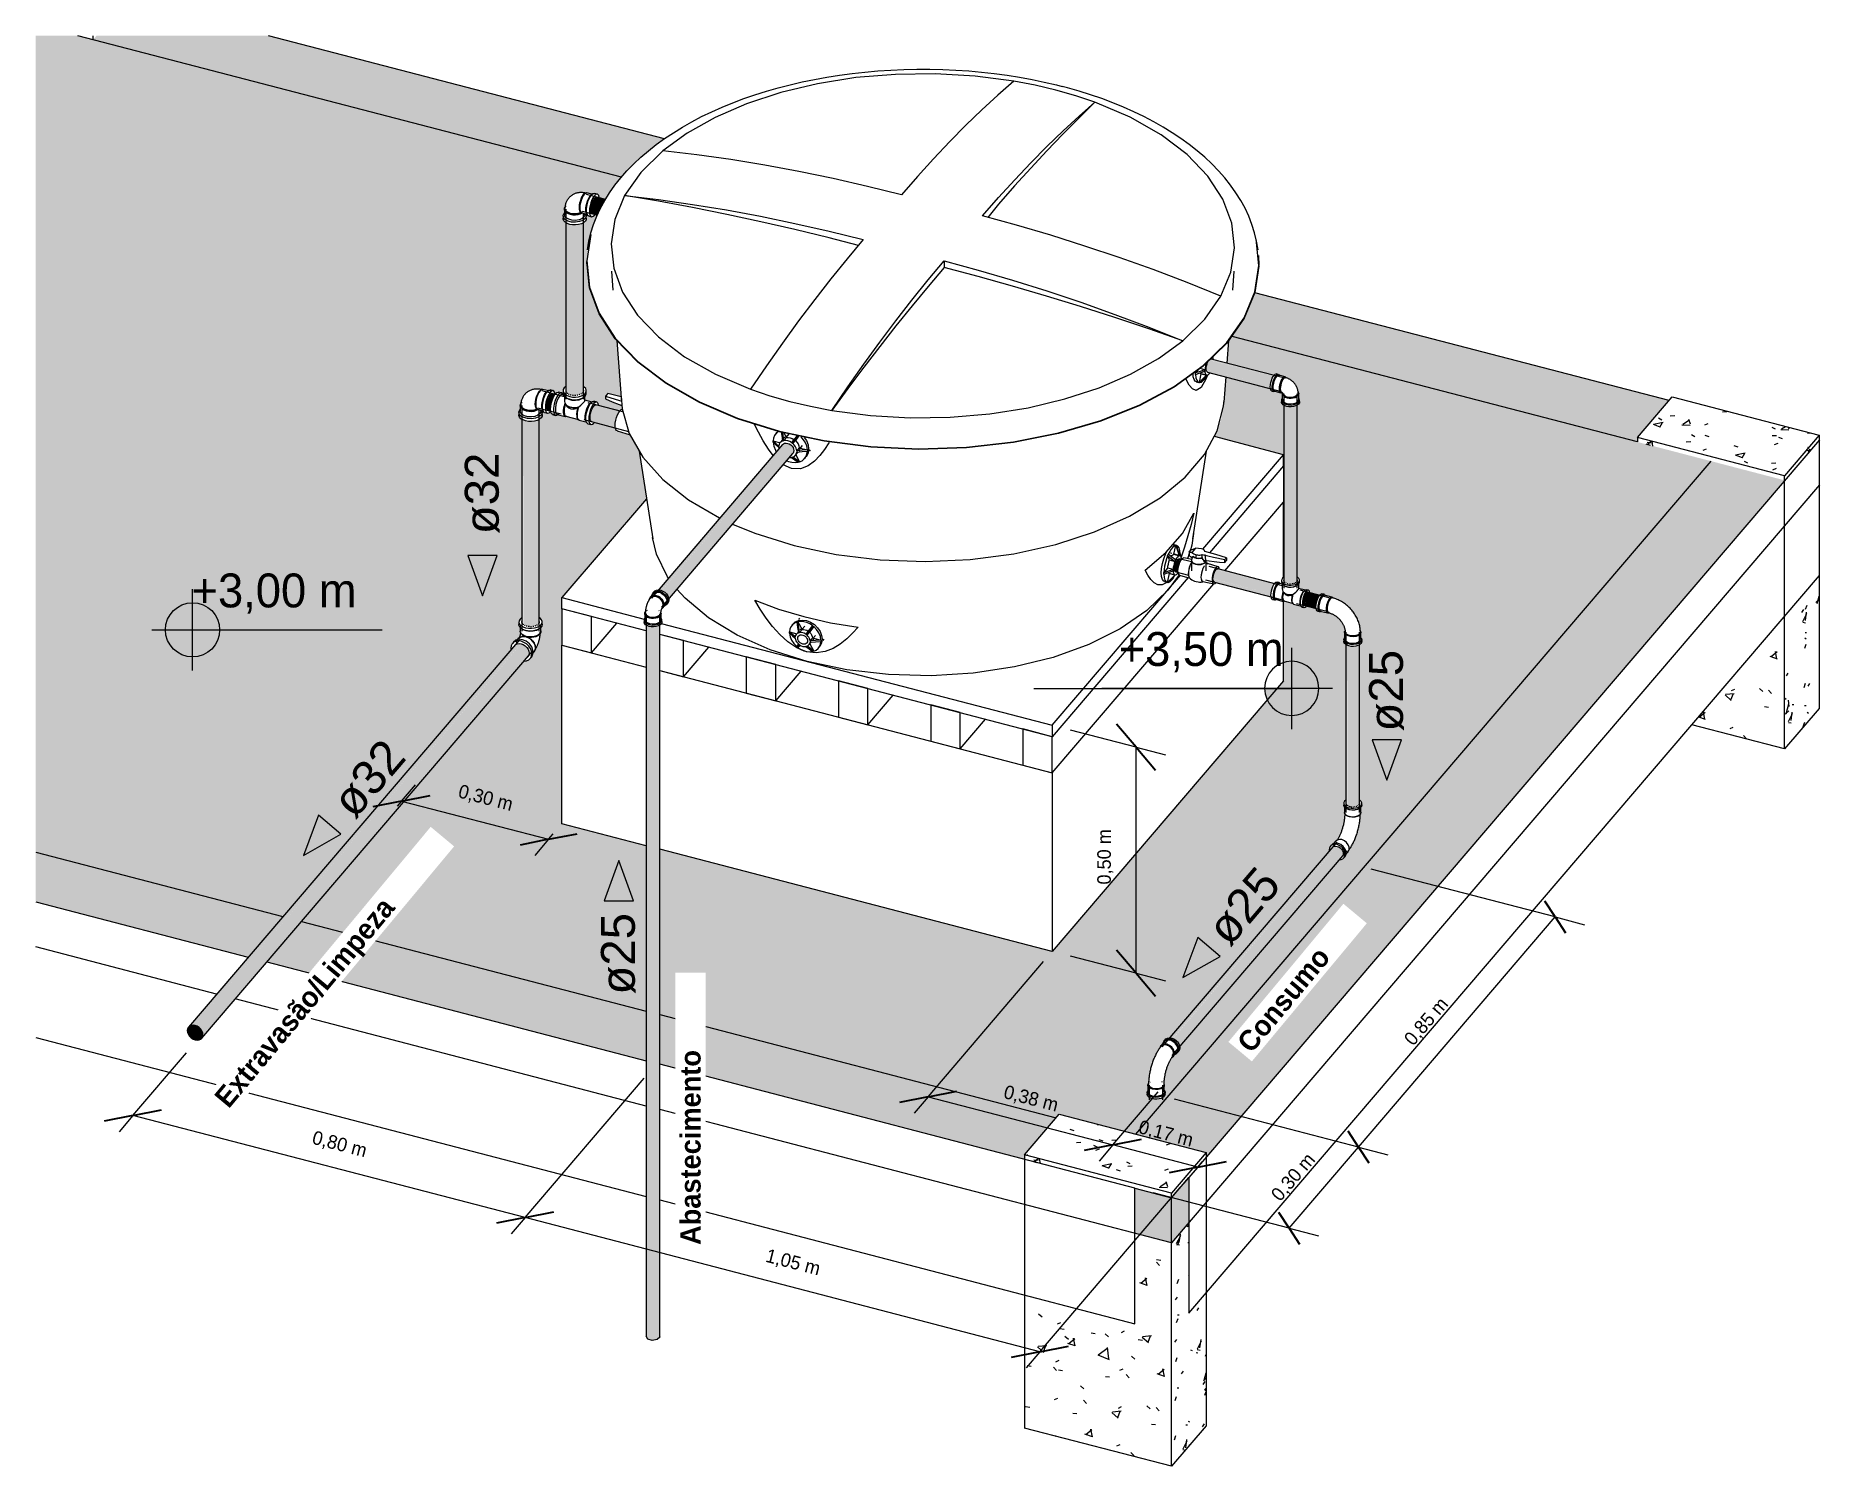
# Model space of a CAD drawing. Header units: metres. Extents: x -24.8 to 3.4, y -2.1 to 25.8.
# Drawn here: x -20.534 to -17.244, y -1.462 to 1.176 of the extents above; entities that cross this region are included whole.
import ezdxf

# ---------------------------------------------------------------- set-up
doc = ezdxf.new("R2010")
doc.units = ezdxf.units.M
for name, color, linetype, lineweight in [('A-ANNO-DIMS', 7, 'Continuous', 5), ('A-ANNO-DIMS-25', 7, 'Continuous', 5), ('A-GENM', 7, 'Continuous', 5), ('A-WALL', 7, 'Continuous', 9), ('G-ANNO-DIMS', 7, 'Continuous', 5), ('G-ANNO-TEXT', 7, 'Continuous', 5), ('P-PIPE', 7, 'Continuous', 5), ('P-PIPE-IDEN', 7, 'Continuous', 5), ('P-SANR-FIXT', 7, 'Continuous', 5), ('S-COLS', 7, 'Continuous', 5)]:
    doc.layers.add(name, color=color, linetype=linetype, lineweight=lineweight)
doc.layers.add('A-FLOR', color=7, linetype='Continuous', lineweight=9, true_color=0x007f00)
doc.styles.add('Arial_1', font='arial.ttf', dxfattribs={"height": 0.0625})
doc.styles.add('Century Gothic_3', font='GOTHIC.TTF', dxfattribs={"height": 0.0625})
doc.styles.add('Century Gothic_4', font='GOTHIC.TTF', dxfattribs={"height": 0.025})
doc.styles.add('Century Gothic_B_1', font='GOTHICB.TTF', dxfattribs={"height": 0.0375})
doc.dimstyles.new('Setores_1_mm_1', dxfattribs={"dimscale": 0.3048, "dimtxt": 0.026104, "dimasz": 0.260417, "dimexe": 0.19685, "dimexo": 0.123031, "dimgap": 0.143537, "dimtad": 1, "dimrnd": 0.01, "dimzin": 0, "dimdsep": 46, "dimtxsty": 'Century Gothic_4', "dimblk1": 'OBLIQUE', "dimblk2": 'OBLIQUE', "dimsah": 1, "dimcen": 0.09, "dimazin": 0, "dimtfac": 1, "dimtdec": 4, "dimtix": 1, "dimtmove": 0, "dimatfit": 3, "dimfxl": 1, "dimtvp": 1, "dimtolj": 1, "dimtzin": 0, "dimarcsym": 2})
pattern_1 = [(33.335, (33.909, -2.647), (0.1821818, -0.0088034), [0.01466, -0.16122]), (357.235, (33.909, -2.647), (-0.035244, 0.105453), [0.0152, -0.1672]), (108.48, (33.924, -2.648), (0.1469415, 0.0966504), [0.00927, -0.10192]), (29.909, (33.909, -2.619), (0.271082, -0.023202), [0.02282, -0.25106]), (101.902, (33.932, -2.621), (0.23741, 0.136559), [0.01361, -0.14967]), (355.107, (33.909, -2.619), (0.237403, 0.1365583), [0.02267, -0.2494]), (11.962, (33.935, -2.626), (0.1516106, -0.0564424), [0.01818, -0.19997]), (339.581, (33.935, -2.626), (0.0617994, 0.1016567), [0.01348, -0.1483]), (58.703, (33.947, -2.631), (0.2134136, 0.045217), [0.00991, -0.10906]), (22.953, (33.909, -2.647), (0.00308487, 0.04666796), [0.00722, -0.13546, 0.00722, -0.1394, -0.14498]), (22.953, (33.909, -2.647), (0.00308487, 0.04666796), [-0.2893, 0.00722, -0.13776]), (4.156, (33.909, -2.647), (0.06681886, 0.0552879), [0.00833, -0.08812, 0.00833, -0.1525, -0.06375]), (4.156, (33.909, -2.647), (0.06681886, 0.0552879), [-0.25729, 0.00833, -0.05542]), (340.627, (33.853, -2.647), (0.13558695, -0.0031657), [0.00749, -0.04928, 0.00749, -0.16963, -0.23503]), (340.627, (33.853, -2.647), (0.13558695, -0.0031657), [-0.23389, 0.00749, -0.22753]), (333.172, (33.827, -2.647), (0.1481295, 0.0140381), [0.00693, -0.06128, 0.00693, -0.10178, -0.15424]), (333.172, (33.827, -2.647), (0.1481295, 0.0140381), [-0.17691, 0.00693, -0.14732])]
pattern_2 = [(39.978, (36.419, 1.761), (0.164761, -0.0561953), [0.01445, -0.15897]), (341.166, (36.419, 1.761), (-0.031873, 0.1676244), [0.01451, -0.15958]), (100.766, (36.432, 1.756), (0.132895, 0.111426), [0.01422, -0.15641]), (35.014, (36.419, 1.803), (0.24516, -0.098904), [0.02185, -0.2403]), (96.964, (36.439, 1.795), (0.214707, 0.150412), [0.02093, -0.23024]), (338.03, (36.419, 1.803), (0.214706, 0.150417), [0.02203, -0.24233]), (5.343, (36.442, 1.787), (0.137122, -0.120987), [0.01615, -0.1777]), (318.576, (36.442, 1.787), (0.0558964, 0.139041), [0.01524, -0.16762]), (68.1, (36.453, 1.777), (0.1930115, 0.018052), [0.01249, -0.13736]), (24.089, (36.419, 1.761), (0.0027935, 0.0697769), [0.00659, -0.12357, 0.00659, -0.12716, -0.13225]), (24.089, (36.419, 1.761), (0.0027935, 0.0697769), [-0.26391, 0.00659, -0.12567]), (352.085, (36.419, 1.761), (0.0604326, 0.0678041), [0.00759, -0.08025, 0.00759, -0.13888, -0.05806]), (352.085, (36.419, 1.761), (0.0604326, 0.0678041), [-0.23431, 0.00759, -0.05047]), (319.708, (36.367, 1.774), (0.12262356, -0.036707), [0.00838, -0.05512, 0.00838, -0.18974, -0.26289]), (319.708, (36.367, 1.774), (0.12262356, -0.036707), [-0.26162, 0.00838, -0.25451]), (312.136, (36.344, 1.78), (0.1339612, -0.0136826), [0.00833, -0.07371, 0.00833, -0.12244, -0.18555]), (312.136, (36.344, 1.78), (0.1339612, -0.0136826), [-0.21281, 0.00833, -0.17722])]
pattern_3 = [(74.049, (33.618, -1.099), (0.0777413, 0.0776451), [0.01901, -0.20915]), (44.965, (33.618, -1.099), (-0.0150384, 0.1417346), [0.00916, -0.10072]), (96.057, (33.624, -1.092), (0.0627025, 0.219371), [0.01188, -0.13065]), (72.679, (33.618, -1.056), (0.1156747, 0.1002573), [0.02835, -0.3119]), (93.661, (33.628, -1.048), (0.1013053, 0.3248315), [0.01875, -0.20628]), (40.915, (33.618, -1.056), (0.101306, 0.324832), [0.01276, -0.14032]), (62.487, (33.629, -1.054), (0.0646915, -0.0096), [0.01643, -0.18071]), (351.561, (33.629, -1.054), (0.026374, 0.184446), [0.00545, -0.05995]), (81.863, (33.634, -1.055), (0.0910639, 0.174841), [0.01553, -0.17079]), (69.462, (33.618, -1.099), (0.00131977, 0.07204627), [0.00809, -0.15172, 0.00809, -0.15613, -0.16238]), (69.462, (33.618, -1.099), (0.00131977, 0.07204627), [-0.32403, 0.00809, -0.15429]), (54.979, (33.618, -1.099), (0.0285135, 0.1168908), [0.00618, -0.06535, 0.00618, -0.1131, -0.04728]), (54.979, (33.618, -1.099), (0.0285135, 0.1168908), [-0.19081, 0.00618, -0.0411]), (355.699, (33.594, -1.127), (0.0578608, 0.0629078), [0.00303, -0.01989, 0.00303, -0.06848, -0.09488]), (355.699, (33.594, -1.127), (0.0578608, 0.0629078), [-0.09442, 0.00303, -0.09185]), (328.162, (33.583, -1.14), (0.0632088, 0.0951407), [0.0031, -0.02747, 0.0031, -0.04562, -0.06914]), (328.162, (33.583, -1.14), (0.0632088, 0.0951407), [-0.0793, 0.0031, -0.06603])]

msp = doc.modelspace()

# ---------------------------------------------------------------- texts
at = {"layer": 'G-ANNO-DIMS', "char_height": 0.0625, "width": 0.385274, "attachment_point": 1, "line_spacing_factor": 0.984502, "style": 'Century Gothic_3'}
for s, insert in [('+3,00 m', (-20.2463, 0.1841)), ('+3,50 m', (-18.5362, 0.0761))]:
    msp.add_mtext(s, dxfattribs=dict(at, insert=insert))
at = {"layer": 'P-PIPE-IDEN', "char_height": 0.0625, "width": 0.18038, "attachment_point": 1, "style": 'Arial_1'}
for s, insert, rotation in [('ø32', (-19.7422, 0.2565), 90), ('ø25', (-18.0743, -0.1073), 90), ('ø32', (-19.993, -0.2303), 49.4735), ('ø25', (-18.3791, -0.4655), 49.4735), ('ø25', (-19.4911, -0.5924), 90)]:
    msp.add_mtext(s, dxfattribs=dict(at, insert=insert, rotation=rotation))

# ---------------------------------------------------------------- blocks, each defined once
blk = doc.blocks.new('Caixa D_Água de Fibra de Vidro - Fortlev - 500 L-3640297-CAIXA D_ÁGUA - GUARITA')
at = {"layer": 'P-SANR-FIXT', "color": 8, "true_color": 0x808080}
for p, q in [((34.5771, 0.7609), (34.5771, 0.7485)), ((35.157, 0.7706), (35.1576, 0.752)), ((33.9176, 0.7563), (33.9176, 0.7551)), ((33.9632, 0.7415), (33.9659, 0.7063)), ((35.1094, 0.7063), (35.1121, 0.7415)), ((35.1576, 0.7551), (35.1576, 0.7563)), ((33.9731, 0.6139), (33.9819, 0.5001)), ((35.0989, 0.5717), (35.1022, 0.614)), ((35.073, 0.5828), (35.0728, 0.5821)), ((35.0934, 0.5001), (35.097, 0.5466)), ((34.0142, 0.4099), (34.0395, 0.2478)), ((35.0358, 0.2478), (35.061, 0.4098)), ((34.2954, 0.3774), (34.2802, 0.3847)), ((35.0291, 0.2207), (35.0257, 0.2114))]:
    blk.add_line(p, q, dxfattribs=at)
for points in [[(33.9193, 0.7809, 0), (33.9219, 0.7967, 0), (33.9256, 0.8122, 0), (33.9305, 0.8276, 0), (33.9364, 0.8427, 0), (33.9433, 0.8575, 0), (33.9512, 0.872, 0), (33.96, 0.8862, 0), (33.9698, 0.9, 0), (33.9805, 0.9135, 0), (33.992, 0.9266, 0), (34.0044, 0.9393, 0), (34.0175, 0.9516, 0), (34.0314, 0.9635, 0), (34.0461, 0.9751, 0), (34.0615, 0.9862, 0), (34.0776, 0.9969, 0), (34.0943, 1.0072, 0), (34.1117, 1.017, 0), (34.1297, 1.0265, 0), (34.1483, 1.0355, 0), (34.1675, 1.044, 0), (34.1872, 1.0521, 0), (34.2074, 1.0597, 0), (34.2281, 1.0668, 0), (34.2492, 1.0735, 0), (34.2708, 1.0796, 0), (34.2927, 1.0853, 0), (34.315, 1.0905, 0), (34.3377, 1.0952, 0), (34.3606, 1.0994, 0), (34.3838, 1.103, 0), (34.4072, 1.1062, 0), (34.4308, 1.1088, 0), (34.4546, 1.1109, 0), (34.4784, 1.1125, 0), (34.5024, 1.1135, 0), (34.5264, 1.114, 0), (34.5505, 1.114, 0), (34.5745, 1.1135, 0), (34.5984, 1.1124, 0), (34.6223, 1.1108, 0), (34.6461, 1.1086, 0), (34.6696, 1.106, 0), (34.693, 1.1028, 0), (34.7162, 1.0991, 0), (34.7391, 1.0949, 0), (34.7617, 1.0902, 0), (34.784, 1.085, 0), (34.7948, 1.0822, 0)], [(34.7057, 1.0919, 0), (34.634, 1.1013, 0), (34.5607, 1.1055, 0), (34.487, 1.1045, 0), (34.4142, 1.0984, 0), (34.3434, 1.0871, 0), (34.2758, 1.071, 0), (34.2125, 1.0502, 0), (34.1545, 1.0251, 0), (34.1029, 0.9961, 0), (34.0583, 0.9637, 0)], [(34.7057, 1.0919, 0), (34.6762, 1.0662, 0), (34.6467, 1.0391, 0), (34.6171, 1.0105, 0), (34.5874, 0.9805, 0), (34.5576, 0.949, 0), (34.5277, 0.9162, 0), (34.4981, 0.8824, 0)], [(34.783, 1.0754, 0), (34.7449, 1.0844, 0), (34.7057, 1.0919, 0)], [(34.6477, 0.8435, 0), (34.6773, 0.8772, 0), (34.7072, 0.9101, 0), (34.7369, 0.9415, 0), (34.7666, 0.9716, 0), (34.7963, 1.0002, 0), (34.8258, 1.0273, 0), (34.8552, 1.053, 0)], [(34.8552, 1.053, 0), (34.8257, 1.024, 0), (34.7961, 0.9941, 0), (34.7664, 0.9632, 0), (34.7367, 0.9314, 0), (34.707, 0.8987, 0), (34.6772, 0.8651, 0), (34.6574, 0.8406, 0)], [(34.8552, 1.053, 0), (34.8199, 1.0649, 0), (34.783, 1.0754, 0)], [(35.156, 0.7809, 0), (35.1534, 0.7967, 0), (35.1497, 0.8122, 0), (35.1448, 0.8276, 0), (35.1389, 0.8427, 0), (35.132, 0.8575, 0), (35.1241, 0.872, 0), (35.1152, 0.8862, 0), (35.1055, 0.9, 0), (35.0948, 0.9135, 0), (35.0833, 0.9266, 0), (35.0709, 0.9393, 0), (35.0578, 0.9516, 0), (35.0439, 0.9635, 0), (35.0292, 0.9751, 0), (35.0138, 0.9862, 0), (34.9977, 0.9969, 0), (34.981, 1.0072, 0), (34.9636, 1.017, 0), (34.9456, 1.0265, 0), (34.927, 1.0355, 0), (34.9078, 1.044, 0), (34.8881, 1.0521, 0), (34.8679, 1.0597, 0), (34.8472, 1.0668, 0), (34.8261, 1.0735, 0), (34.8045, 1.0796, 0), (34.7948, 1.0822, 0)], [(35.0875, 0.6957, 0), (35.1058, 0.7397, 0), (35.1126, 0.7847, 0), (35.1077, 0.8298, 0), (35.0913, 0.8741, 0), (35.0637, 0.9166, 0), (35.0254, 0.9565, 0), (34.9772, 0.993, 0), (34.9201, 1.0254, 0), (34.8552, 1.053, 0)], [(34.0583, 0.9637, 0), (34.0176, 0.9238, 0), (33.9877, 0.8812, 0)], [(34.4981, 0.8824, 0), (34.4354, 0.8979, 0), (34.3721, 0.9123, 0), (34.309, 0.9254, 0), (34.2461, 0.937, 0), (34.1833, 0.9473, 0), (34.1207, 0.9562, 0), (34.0583, 0.9637, 0)], [(33.9877, 0.8812, 0), (33.9695, 0.8371, 0), (33.9627, 0.7921, 0), (33.9676, 0.747, 0), (33.984, 0.7028, 0), (34.0116, 0.6602, 0), (34.0499, 0.6203, 0), (34.0981, 0.5838, 0), (34.1552, 0.5514, 0), (34.22, 0.5239, 0)], [(34.4189, 0.7892, 0), (34.365, 0.8033, 0), (34.3019, 0.8185, 0), (34.2389, 0.8328, 0), (34.176, 0.8463, 0), (34.1131, 0.8588, 0), (34.0504, 0.8704, 0), (33.9877, 0.8812, 0)], [(33.9877, 0.8812, 0), (34.0501, 0.8737, 0), (34.1127, 0.8648, 0), (34.1755, 0.8545, 0), (34.2385, 0.8428, 0), (34.3016, 0.8297, 0), (34.3649, 0.8153, 0), (34.4276, 0.7999, 0)], [(35.0875, 0.6957, 0), (35.0251, 0.7207, 0), (34.9625, 0.7444, 0), (34.8998, 0.7668, 0), (34.8368, 0.7879, 0), (34.7737, 0.8077, 0), (34.7104, 0.8263, 0), (34.6477, 0.8435, 0)], [(33.9251, 0.8092, 0), (33.9177, 0.7606, 0), (33.9229, 0.7118, 0), (33.9406, 0.664, 0), (33.9705, 0.618, 0), (34.0119, 0.5749, 0), (34.0641, 0.5354, 0), (34.1258, 0.5005, 0), (34.196, 0.4707, 0), (34.2731, 0.4468, 0)], [(34.4276, 0.7999, 0), (34.398, 0.7644, 0), (34.3681, 0.7274, 0), (34.3383, 0.6892, 0), (34.3086, 0.6497, 0), (34.279, 0.609, 0), (34.2495, 0.5671, 0), (34.22, 0.5239, 0)], [(34.2731, 0.4468, 0), (34.3556, 0.4292, 0), (34.4418, 0.4182, 0), (34.5299, 0.4141, 0), (34.6182, 0.417, 0), (34.7049, 0.4268, 0), (34.7882, 0.4433, 0), (34.8663, 0.4661, 0), (34.9378, 0.4949, 0), (35.0011, 0.529, 0), (35.055, 0.5677, 0), (35.0984, 0.6103, 0), (35.1303, 0.6558, 0), (35.1502, 0.7034, 0), (35.1576, 0.752, 0), (35.1524, 0.8008, 0)], [(34.2731, 0.4456, 0), (34.196, 0.4695, 0), (34.1258, 0.4993, 0), (34.0641, 0.5342, 0), (34.0119, 0.5737, 0), (33.9705, 0.6168, 0), (33.9406, 0.6628, 0), (33.9229, 0.7106, 0), (33.9177, 0.7593, 0)], [(34.3696, 0.4849, 0), (34.3991, 0.5281, 0), (34.4286, 0.5701, 0), (34.4582, 0.6108, 0), (34.4879, 0.6502, 0), (34.5177, 0.6884, 0), (34.5475, 0.7254, 0), (34.5771, 0.7609, 0)], [(34.5771, 0.7609, 0), (34.6399, 0.7437, 0), (34.7032, 0.7252, 0), (34.7663, 0.7054, 0), (34.8292, 0.6843, 0), (34.892, 0.6619, 0), (34.9546, 0.6381, 0), (35.017, 0.6131, 0)], [(35.1576, 0.7508, 0), (35.1502, 0.7021, 0), (35.1303, 0.6546, 0), (35.0984, 0.609, 0), (35.055, 0.5665, 0), (35.0011, 0.5278, 0), (34.9378, 0.4937, 0), (34.8663, 0.4649, 0), (34.7882, 0.442, 0), (34.7049, 0.4256, 0), (34.6182, 0.4158, 0), (34.5299, 0.4129, 0), (34.4418, 0.417, 0), (34.3556, 0.428, 0), (34.2731, 0.4456, 0)], [(34.5771, 0.7485, 0), (34.5476, 0.7135, 0), (34.5178, 0.6774, 0), (34.4881, 0.6406, 0), (34.4584, 0.6029, 0), (34.4288, 0.5644, 0), (34.3992, 0.5251, 0), (34.3696, 0.4849, 0)], [(35.017, 0.6131, 0), (34.9543, 0.635, 0), (34.8916, 0.6561, 0), (34.8287, 0.6763, 0), (34.7658, 0.6956, 0), (34.7029, 0.7141, 0), (34.6397, 0.7317, 0), (34.5771, 0.7485, 0)], [(35.017, 0.6131, 0), (35.0577, 0.653, 0), (35.0875, 0.6957, 0)], [(34.3696, 0.4849, 0), (34.4413, 0.4755, 0), (34.5146, 0.4713, 0), (34.5882, 0.4723, 0), (34.6611, 0.4785, 0), (34.7319, 0.4897, 0), (34.7995, 0.5059, 0), (34.8628, 0.5267, 0), (34.9207, 0.5518, 0), (34.9724, 0.5807, 0), (35.017, 0.6131, 0)], [(35.063, 0.5499, 0), (35.0599, 0.5423, 0), (35.0511, 0.5271, 0), (35.0422, 0.5216, 0), (35.035, 0.5244, 0), (35.0291, 0.5315, 0), (35.0241, 0.5408, 0), (35.0233, 0.5425, 0)], [(33.9814, 0.5108, 0), (33.9833, 0.4879, 0), (33.9963, 0.4425, 0), (34.0215, 0.3988, 0), (34.0581, 0.3576, 0), (34.1055, 0.3199, 0), (34.1625, 0.2865, 0), (34.1632, 0.2862, 0)], [(34.22, 0.5239, 0), (34.2554, 0.5119, 0), (34.2923, 0.5014, 0)], [(34.2923, 0.5014, 0), (34.3304, 0.4924, 0), (34.3696, 0.4849, 0)], [(34.3003, 0.2356, 0), (34.3779, 0.2192, 0), (34.4591, 0.2093, 0), (34.5421, 0.2062, 0), (34.6249, 0.21, 0), (34.7058, 0.2206, 0), (34.783, 0.2377, 0), (34.8546, 0.261, 0), (34.9192, 0.2898, 0), (34.9753, 0.3237, 0), (35.0216, 0.3618, 0), (35.057, 0.4033, 0), (35.0809, 0.4473, 0), (35.0926, 0.4927, 0), (35.0936, 0.5035, 0)], [(34.2619, 0.4017, 0), (34.2532, 0.4131, 0), (34.2433, 0.4286, 0), (34.2346, 0.4445, 0), (34.2275, 0.4589, 0)], [(34.3651, 0.4265, 0), (34.3641, 0.4248, 0), (34.3562, 0.4128, 0), (34.3475, 0.4014, 0), (34.3376, 0.3911, 0), (34.326, 0.3824, 0), (34.312, 0.3769, 0), (34.2954, 0.3774, 0)], [(34.1865, 0.2751, 0), (34.228, 0.2582, 0), (34.3003, 0.2356, 0)], [(34.9476, 0.19, 0), (34.9862, 0.2227, 0), (35.0164, 0.2579, 0), (35.0375, 0.2951, 0)], [(35.0375, 0.2951, 0), (35.0324, 0.2742, 0), (35.0268, 0.2533, 0), (35.0206, 0.2327, 0), (35.0142, 0.2141, 0)], [(34.0686, 0.1757, 0), (34.067, 0.1782, 0), (34.0464, 0.22, 0), (34.0391, 0.2504, 0)], [(35.0371, 0.2581, 0), (35.0336, 0.2365, 0), (35.0306, 0.2253, 0)], [(35.0105, 0.1818, 0), (34.9898, 0.1536, 0), (34.9509, 0.1161, 0), (34.9018, 0.0823, 0), (34.8437, 0.0532, 0), (34.7781, 0.0294, 0), (34.7065, 0.0117, 0), (34.6308, 0.0003, 0), (34.5528, -0.0044, 0), (34.4745, -0.0023, 0), (34.3976, 0.0065, 0), (34.3243, 0.0218, 0)], [(34.9882, 0.1679, 0), (34.9879, 0.1676, 0), (34.9792, 0.1629, 0), (34.9714, 0.1633, 0), (34.9645, 0.1671, 0), (34.9583, 0.1732, 0), (34.9527, 0.181, 0), (34.9476, 0.19, 0)], [(34.3243, 0.0218, 0), (34.2562, 0.0433, 0), (34.195, 0.0704, 0), (34.1422, 0.1025, 0), (34.0992, 0.1387, 0), (34.084, 0.1553, 0)], [(34.323, 0.0397, 0), (34.3051, 0.0468, 0), (34.2886, 0.0579, 0), (34.2738, 0.0714, 0), (34.2606, 0.0863, 0), (34.2487, 0.102, 0), (34.2378, 0.1182, 0), (34.2278, 0.1348, 0)], [(34.2278, 0.1348, 0), (34.2717, 0.1184, 0), (34.3184, 0.1045, 0)], [(34.3184, 0.1045, 0), (34.3674, 0.0934, 0), (34.4182, 0.0852, 0)], [(34.4182, 0.0852, 0), (34.4082, 0.0739, 0), (34.3973, 0.0633, 0), (34.3854, 0.0538, 0), (34.3722, 0.0458, 0), (34.3574, 0.04, 0), (34.3409, 0.0375, 0), (34.323, 0.0397, 0)]]:
    blk.add_polyline3d(points, dxfattribs=at)
blk = doc.blocks.new('Adaptador Soldavel com Anel p Caixa Dagua - FORTLEV - Standard-2553992-CAIXA D_ÁGUA - GUARITA')
at = {"layer": 'P-PIPE'}
for p, q in [((34.3104, 0.1017), (34.3082, 0.0992)), ((34.2917, 0.0765), (34.3054, 0.073)), ((34.2985, 0.0913), (34.2963, 0.0886)), ((34.3093, 0.0775), (34.3046, 0.0721)), ((34.3074, 0.0951), (34.3151, 0.0807)), ((34.3105, 0.0752), (34.3151, 0.0807)), ((34.3136, 0.0826), (34.3115, 0.0802)), ((34.3198, 0.087), (34.315, 0.0813)), ((34.3241, 0.0704), (34.3287, 0.0759)), ((34.3365, 0.0862), (34.3287, 0.0759)), ((34.3351, 0.0642), (34.3397, 0.0696)), ((34.3109, 0.052), (34.3074, 0.0473)), ((34.3276, 0.0525), (34.3322, 0.0579)), ((34.3292, 0.0544), (34.3365, 0.041)), ((34.3343, 0.0654), (34.3297, 0.06)), ((34.3343, 0.0654), (34.3498, 0.0614)), ((34.3345, 0.0606), (34.3365, 0.0629)), ((34.3452, 0.0468), (34.3475, 0.0494)), ((34.3538, 0.0603), (34.356, 0.0627))]:
    blk.add_line(p, q, dxfattribs=at)
for points in [[(34.2916, 0.0753, 0), (34.2916, 0.0759, 0), (34.2917, 0.0765, 0)], [(34.2917, 0.074, 0), (34.2916, 0.0747, 0), (34.2916, 0.0753, 0)], [(34.305, 0.0944, 0), (34.3007, 0.0924, 0), (34.297, 0.0895, 0), (34.2942, 0.0858, 0), (34.2924, 0.0814, 0), (34.2917, 0.0765, 0)], [(34.3025, 0.0671, 0), (34.2971, 0.0718, 0), (34.2917, 0.0765, 0)], [(34.2917, 0.074, 0), (34.2928, 0.0675, 0), (34.2955, 0.0609, 0), (34.2997, 0.0547, 0), (34.305, 0.0492, 0)], [(34.2917, 0.074, 0), (34.2971, 0.0693, 0), (34.3025, 0.0646, 0)], [(34.2978, 0.0904, 0), (34.3024, 0.0947, 0), (34.3084, 0.0974, 0), (34.3155, 0.0983, 0), (34.323, 0.0972, 0), (34.3305, 0.0943, 0), (34.3376, 0.0898, 0), (34.3436, 0.084, 0), (34.3482, 0.0772, 0), (34.3511, 0.07, 0), (34.3521, 0.0628, 0)], [(34.3024, 0.0658, 0), (34.3025, 0.0665, 0), (34.3025, 0.0671, 0)], [(34.3025, 0.0646, 0), (34.3025, 0.0652, 0), (34.3024, 0.0658, 0)], [(34.3081, 0.0746, 0), (34.306, 0.0734, 0), (34.3043, 0.0717, 0), (34.3031, 0.0695, 0), (34.3025, 0.0671, 0)], [(34.305, 0.0944, 0), (34.3062, 0.0948, 0), (34.3074, 0.0951, 0)], [(34.305, 0.0944, 0), (34.3066, 0.0845, 0), (34.3081, 0.0746, 0)], [(34.307, 0.0646, 0), (34.3074, 0.0667, 0), (34.3083, 0.0685, 0), (34.3097, 0.0698, 0), (34.3116, 0.0707, 0), (34.3137, 0.0709, 0), (34.3161, 0.0706, 0), (34.3184, 0.0697, 0), (34.3206, 0.0683, 0), (34.3225, 0.0665, 0), (34.3239, 0.0644, 0), (34.3248, 0.0622, 0), (34.3251, 0.0599, 0)], [(34.3341, 0.0881, 0), (34.329, 0.0913, 0), (34.3235, 0.0937, 0), (34.318, 0.0952, 0), (34.3125, 0.0956, 0), (34.3074, 0.0951, 0)], [(34.3105, 0.0752, 0), (34.3089, 0.0851, 0), (34.3074, 0.0951, 0)], [(34.3081, 0.0746, 0), (34.3093, 0.075, 0), (34.3105, 0.0752, 0)], [(34.3217, 0.0723, 0), (34.319, 0.0738, 0), (34.3161, 0.0749, 0), (34.3132, 0.0753, 0), (34.3105, 0.0752, 0)], [(34.3151, 0.0807, 0), (34.3179, 0.0808, 0), (34.3207, 0.0803, 0), (34.3236, 0.0793, 0), (34.3261, 0.0779, 0)], [(34.3341, 0.0881, 0), (34.3279, 0.0802, 0), (34.3217, 0.0723, 0)], [(34.3217, 0.0723, 0), (34.3229, 0.0714, 0), (34.3241, 0.0704, 0)], [(34.3241, 0.0704, 0), (34.3303, 0.0783, 0), (34.3365, 0.0862, 0)], [(34.3297, 0.06, 0), (34.3293, 0.0622, 0), (34.3285, 0.0644, 0), (34.3273, 0.0666, 0), (34.3258, 0.0686, 0), (34.3241, 0.0704, 0)], [(34.3287, 0.0759, 0), (34.3309, 0.0735, 0), (34.3326, 0.0709, 0), (34.3337, 0.0682, 0), (34.3343, 0.0654, 0)], [(34.3341, 0.0881, 0), (34.3353, 0.0872, 0), (34.3365, 0.0862, 0)], [(34.3498, 0.0614, 0), (34.3487, 0.068, 0), (34.346, 0.0746, 0), (34.3418, 0.0808, 0), (34.3365, 0.0862, 0)], [(34.3025, 0.0646, 0), (34.3029, 0.0624, 0), (34.3037, 0.0601, 0), (34.3049, 0.058, 0), (34.3064, 0.056, 0), (34.3081, 0.0541, 0)], [(34.3081, 0.0541, 0), (34.3066, 0.0517, 0), (34.305, 0.0492, 0)], [(34.3074, 0.0473, 0), (34.3062, 0.0483, 0), (34.305, 0.0492, 0)], [(34.3237, 0.0558, 0), (34.3225, 0.0547, 0), (34.3206, 0.0539, 0), (34.3184, 0.0536, 0), (34.3161, 0.0539, 0), (34.3137, 0.0548, 0), (34.3116, 0.0562, 0), (34.3097, 0.058, 0), (34.3083, 0.0601, 0), (34.3074, 0.0624, 0), (34.307, 0.0646, 0)], [(34.3074, 0.0473, 0), (34.3089, 0.0498, 0), (34.3105, 0.0523, 0)], [(34.3074, 0.0473, 0), (34.3125, 0.0441, 0), (34.318, 0.0417, 0), (34.3235, 0.0403, 0), (34.329, 0.0398, 0), (34.3341, 0.0404, 0)], [(34.3105, 0.0523, 0), (34.3093, 0.0531, 0), (34.3081, 0.0541, 0)], [(34.3105, 0.0523, 0), (34.3132, 0.0507, 0), (34.3161, 0.0497, 0), (34.319, 0.0492, 0), (34.3217, 0.0493, 0)], [(34.3241, 0.05, 0), (34.3229, 0.0496, 0), (34.3217, 0.0493, 0)], [(34.3217, 0.0493, 0), (34.3279, 0.0449, 0), (34.3341, 0.0404, 0)], [(34.3251, 0.0599, 0), (34.3248, 0.0578, 0), (34.3239, 0.0561, 0)], [(34.3241, 0.05, 0), (34.3262, 0.0512, 0), (34.3279, 0.0529, 0), (34.3291, 0.055, 0), (34.3297, 0.0575, 0)], [(34.3365, 0.041, 0), (34.3303, 0.0455, 0), (34.3241, 0.05, 0)], [(34.3498, 0.0614, 0), (34.3398, 0.0607, 0), (34.3297, 0.06, 0)], [(34.3297, 0.06, 0), (34.3297, 0.0594, 0), (34.3297, 0.0587, 0)], [(34.3297, 0.0575, 0), (34.3398, 0.0582, 0), (34.3498, 0.0589, 0)], [(34.3297, 0.0587, 0), (34.3297, 0.0581, 0), (34.3297, 0.0575, 0)], [(34.3365, 0.041, 0), (34.3353, 0.0407, 0), (34.3341, 0.0404, 0)], [(34.3365, 0.041, 0), (34.3408, 0.043, 0), (34.3445, 0.046, 0), (34.3472, 0.0497, 0), (34.349, 0.054, 0), (34.3498, 0.0589, 0)], [(34.3521, 0.0628, 0), (34.3511, 0.0561, 0), (34.3482, 0.0504, 0), (34.3475, 0.0494, 0)], [(34.3498, 0.0614, 0), (34.3499, 0.0608, 0), (34.3499, 0.0601, 0)], [(34.3499, 0.0601, 0), (34.3499, 0.0595, 0), (34.3498, 0.0589, 0)]]:
    blk.add_polyline3d(points, dxfattribs=at)
blk = doc.blocks.new('Adaptador Soldavel com Anel p Caixa Dagua - FORTLEV - Standard-3628829-CAIXA D_ÁGUA - GUARITA')
at = {"layer": 'P-PIPE'}
for p, q in [((35.0007, 0.2195), (35.0043, 0.2357)), ((35.0062, 0.2356), (35.0014, 0.2369)), ((34.9929, 0.2091), (34.9893, 0.217)), ((34.9929, 0.2091), (35.0027, 0.2065)), ((34.9972, 0.2208), (34.9945, 0.2214)), ((35.0007, 0.2195), (35.0106, 0.2169)), ((35.0118, 0.2169), (35.002, 0.2195)), ((35.011, 0.219), (35.0123, 0.2205)), ((35.0123, 0.2205), (35.0135, 0.2156)), ((34.9824, 0.1855), (34.9895, 0.1938)), ((34.9837, 0.1691), (34.9885, 0.1678)), ((34.9893, 0.1677), (34.9929, 0.1839)), ((34.9994, 0.1913), (34.9895, 0.1938)), ((34.9927, 0.1839), (35.0026, 0.1814)), ((35.0027, 0.1813), (34.9929, 0.1839))]:
    blk.add_line(p, q, dxfattribs=at)
for points in [[(35.0043, 0.2357, 0), (35.0016, 0.2347, 0), (34.9988, 0.2325, 0), (34.9959, 0.2291, 0), (34.9931, 0.2248, 0), (34.9904, 0.2195, 0)], [(34.9995, 0.237, 0), (35, 0.237, 0), (35.0021, 0.2367, 0)], [(35.0043, 0.2357, 0), (35.0048, 0.2358, 0), (35.0054, 0.2358, 0)], [(35.0043, 0.2357, 0), (35.0074, 0.2263, 0), (35.0106, 0.2169, 0)], [(35.0123, 0.2205, 0), (35.0117, 0.2267, 0), (35.0103, 0.2315, 0), (35.0081, 0.2346, 0), (35.0054, 0.2358, 0)], [(35.0117, 0.217, 0), (35.0085, 0.2264, 0), (35.0054, 0.2358, 0)], [(34.9776, 0.1855, 0), (34.9781, 0.1936, 0), (34.9796, 0.2024, 0), (34.982, 0.2113, 0), (34.9851, 0.2195, 0), (34.9871, 0.2238, 0)], [(34.9893, 0.217, 0), (34.987, 0.2109, 0), (34.9852, 0.2045, 0), (34.9837, 0.1979, 0), (34.9828, 0.1915, 0), (34.9824, 0.1855, 0)], [(34.9893, 0.217, 0), (34.9899, 0.2183, 0), (34.9904, 0.2195, 0)], [(34.9894, 0.2169, 0), (34.996, 0.2118, 0), (35.0027, 0.2065, 0)], [(34.9895, 0.1938, 0), (34.9899, 0.1975, 0), (34.9906, 0.2014, 0), (34.9916, 0.2054, 0), (34.9929, 0.2091, 0)], [(35.0038, 0.2091, 0), (34.9971, 0.2143, 0), (34.9904, 0.2195, 0)], [(34.996, 0.2153, 0), (34.9973, 0.217, 0), (34.9991, 0.2187, 0), (35.0007, 0.2195, 0)], [(35.0027, 0.2065, 0), (35.0014, 0.2028, 0), (35.0004, 0.1989, 0), (34.9997, 0.195, 0), (34.9994, 0.1913, 0)], [(35.0019, 0.1929, 0), (35.002, 0.1958, 0), (35.0026, 0.199, 0), (35.0034, 0.2021, 0), (35.0045, 0.2051, 0), (35.0058, 0.2076, 0), (35.0072, 0.2096, 0), (35.0086, 0.2108, 0), (35.0099, 0.2113, 0), (35.0107, 0.2111, 0)], [(35.0027, 0.2065, 0), (35.0033, 0.2078, 0), (35.0038, 0.2091, 0)], [(35.0106, 0.2169, 0), (35.0089, 0.2161, 0), (35.0072, 0.2145, 0), (35.0055, 0.2121, 0), (35.0038, 0.2091, 0)], [(35.0106, 0.2169, 0), (35.0111, 0.217, 0), (35.0117, 0.217, 0)], [(35.015, 0.2103, 0), (35.0148, 0.2116, 0), (35.0145, 0.2133, 0), (35.014, 0.2148, 0), (35.0133, 0.2159, 0), (35.0126, 0.2166, 0), (35.0117, 0.217, 0)], [(34.9851, 0.1689, 0), (34.982, 0.1699, 0), (34.9796, 0.1732, 0), (34.9781, 0.1785, 0), (34.9776, 0.1855, 0)], [(34.9994, 0.1913, 0), (34.9909, 0.1884, 0), (34.9824, 0.1855, 0)], [(34.9824, 0.183, 0), (34.9909, 0.1859, 0), (34.9994, 0.1888, 0)], [(34.9824, 0.1842, 0), (34.9824, 0.1849, 0), (34.9824, 0.1855, 0)], [(34.9824, 0.183, 0), (34.9824, 0.1836, 0), (34.9824, 0.1842, 0)], [(34.9824, 0.183, 0), (34.983, 0.1768, 0), (34.9844, 0.172, 0), (34.9865, 0.1689, 0), (34.9893, 0.1677, 0)], [(35.0027, 0.1813, 0), (34.996, 0.1745, 0), (34.9893, 0.1677, 0)], [(34.9904, 0.1677, 0), (34.9899, 0.1677, 0), (34.9893, 0.1677, 0)], [(34.9904, 0.1677, 0), (34.9971, 0.1745, 0), (35.0038, 0.1814, 0)], [(34.9904, 0.1677, 0), (34.9931, 0.1687, 0), (34.9959, 0.171, 0), (34.9988, 0.1743, 0), (35.0016, 0.1787, 0), (35.002, 0.1795, 0)], [(34.9929, 0.1839, 0), (34.9916, 0.1846, 0), (34.9907, 0.1858, 0)], [(34.9994, 0.19, 0), (34.9994, 0.1906, 0), (34.9994, 0.1913, 0)], [(34.9994, 0.1888, 0), (34.9994, 0.1894, 0), (34.9994, 0.19, 0)], [(34.9994, 0.1888, 0), (34.9996, 0.1867, 0), (34.9999, 0.185, 0), (35.0004, 0.1836, 0), (35.0011, 0.1824, 0), (35.0018, 0.1817, 0), (35.0027, 0.1813, 0)], [(35.0045, 0.187, 0), (35.0034, 0.1874, 0), (35.0026, 0.1885, 0), (35.002, 0.1904, 0), (35.0019, 0.1929, 0)], [(35.0038, 0.1814, 0), (35.0033, 0.1813, 0), (35.0027, 0.1813, 0)], [(35.0038, 0.1814, 0), (35.0055, 0.1822, 0), (35.0072, 0.1838, 0), (35.0085, 0.1856, 0)]]:
    blk.add_polyline3d(points, dxfattribs=at)
blk = doc.blocks.new('Adaptador Soldavel com Anel p Caixa Dagua - FORTLEV - Standard-V11-CAIXA D_ÁGUA - GUARITA')
at = {"layer": 'P-PIPE'}
for p, q in [((34.2615, 0.4285), (34.2743, 0.4252)), ((34.2688, 0.4444), (34.2665, 0.4418)), ((34.2679, 0.4434), (34.2707, 0.4464)), ((34.2792, 0.431), (34.2745, 0.4255)), ((34.2812, 0.4437), (34.286, 0.4347)), ((34.2835, 0.436), (34.2814, 0.4336)), ((34.2814, 0.4293), (34.286, 0.4347)), ((34.2905, 0.4414), (34.2849, 0.4348)), ((34.2979, 0.4237), (34.3026, 0.4292)), ((34.3086, 0.4372), (34.3026, 0.4292)), ((34.3025, 0.4016), (34.3071, 0.4071)), ((34.3033, 0.4027), (34.3101, 0.3899)), ((34.3097, 0.416), (34.305, 0.4105)), ((34.3094, 0.4097), (34.3114, 0.4121)), ((34.3097, 0.416), (34.3248, 0.412)), ((34.31, 0.4133), (34.3156, 0.4199)), ((34.3198, 0.3962), (34.322, 0.3989)), ((34.3285, 0.4096), (34.3307, 0.4122))]:
    blk.add_line(p, q, dxfattribs=at)
for points in [[(34.2614, 0.4273, 0), (34.2614, 0.4279, 0), (34.2615, 0.4285, 0)], [(34.2713, 0.4459, 0), (34.2673, 0.4427, 0), (34.2643, 0.4386, 0), (34.2623, 0.4339, 0), (34.2615, 0.4285, 0)], [(34.2719, 0.4191, 0), (34.2667, 0.4238, 0), (34.2615, 0.4285, 0)], [(34.279, 0.4286, 0), (34.2763, 0.4271, 0), (34.2741, 0.425, 0), (34.2726, 0.4223, 0), (34.2719, 0.4191, 0)], [(34.2766, 0.4447, 0), (34.2776, 0.4384, 0), (34.279, 0.4286, 0)], [(34.279, 0.4286, 0), (34.2802, 0.429, 0), (34.2814, 0.4293, 0)], [(34.2814, 0.4293, 0), (34.2799, 0.439, 0), (34.2792, 0.4441, 0)], [(34.2956, 0.4256, 0), (34.2921, 0.4276, 0), (34.2885, 0.4289, 0), (34.2848, 0.4295, 0), (34.2814, 0.4293, 0)], [(34.286, 0.4347, 0), (34.2895, 0.4349, 0), (34.2931, 0.4343, 0), (34.2968, 0.433, 0), (34.3, 0.4312, 0)], [(34.3053, 0.438, 0), (34.3017, 0.4333, 0), (34.2956, 0.4256, 0)], [(34.2979, 0.4237, 0), (34.304, 0.4315, 0), (34.3085, 0.4372, 0)], [(34.3026, 0.4292, 0), (34.3054, 0.4262, 0), (34.3075, 0.4229, 0), (34.309, 0.4195, 0), (34.3097, 0.416, 0)], [(34.3248, 0.412, 0), (34.3236, 0.4192, 0), (34.3206, 0.4265, 0), (34.316, 0.4333, 0), (34.3134, 0.4362, 0)], [(34.319, 0.4351, 0), (34.3229, 0.4291, 0), (34.326, 0.4213, 0), (34.3271, 0.4134, 0)], [(34.2615, 0.426, 0), (34.2614, 0.4266, 0), (34.2614, 0.4273, 0)], [(34.2615, 0.426, 0), (34.2627, 0.4188, 0), (34.2657, 0.4116, 0), (34.2674, 0.4086, 0)], [(34.2615, 0.426, 0), (34.2667, 0.4213, 0), (34.2719, 0.4166, 0)], [(34.2719, 0.4179, 0), (34.2719, 0.4185, 0), (34.2719, 0.4191, 0)], [(34.2719, 0.4166, 0), (34.2719, 0.4173, 0), (34.2719, 0.4179, 0)], [(34.2719, 0.4166, 0), (34.2723, 0.4143, 0), (34.2724, 0.414, 0)], [(34.2787, 0.4213, 0), (34.2805, 0.423, 0), (34.2828, 0.4241, 0), (34.2856, 0.4244, 0), (34.2885, 0.424, 0), (34.2914, 0.4229, 0), (34.2941, 0.4211, 0), (34.2965, 0.4189, 0), (34.2983, 0.4162, 0), (34.2994, 0.4134, 0), (34.2998, 0.4106, 0)], [(34.2914, 0.3977, 0), (34.2921, 0.3977, 0), (34.2956, 0.3979, 0)], [(34.2956, 0.4256, 0), (34.2968, 0.4247, 0), (34.2979, 0.4237, 0)], [(34.2979, 0.3985, 0), (34.2968, 0.3981, 0), (34.2956, 0.3979, 0)], [(34.2956, 0.3979, 0), (34.3017, 0.3936, 0), (34.3078, 0.3893, 0)], [(34.305, 0.4105, 0), (34.3047, 0.4128, 0), (34.3039, 0.4152, 0), (34.3029, 0.4175, 0), (34.3015, 0.4197, 0), (34.2998, 0.4218, 0), (34.2979, 0.4237, 0)], [(34.2979, 0.3985, 0), (34.3007, 0.4, 0), (34.3029, 0.4022, 0), (34.3043, 0.4049, 0), (34.305, 0.408, 0)], [(34.3101, 0.3899, 0), (34.304, 0.3942, 0), (34.2979, 0.3985, 0)], [(34.2998, 0.4106, 0), (34.2994, 0.408, 0), (34.2983, 0.4058, 0), (34.298, 0.4055, 0)], [(34.3248, 0.412, 0), (34.3149, 0.4113, 0), (34.305, 0.4105, 0)], [(34.305, 0.4105, 0), (34.3051, 0.4099, 0), (34.3051, 0.4092, 0)], [(34.305, 0.408, 0), (34.3149, 0.4088, 0), (34.3248, 0.4095, 0)], [(34.3051, 0.4092, 0), (34.3051, 0.4086, 0), (34.305, 0.408, 0)], [(34.3079, 0.4082, 0), (34.3075, 0.4076, 0), (34.3071, 0.4071, 0)], [(34.3101, 0.3899, 0), (34.315, 0.3921, 0), (34.3189, 0.3953, 0), (34.322, 0.3994, 0), (34.324, 0.4042, 0), (34.3248, 0.4095, 0)], [(34.3271, 0.4134, 0), (34.326, 0.4061, 0), (34.3229, 0.3999, 0), (34.322, 0.3989, 0)], [(34.3248, 0.412, 0), (34.3248, 0.4114, 0), (34.3248, 0.4108, 0)], [(34.3248, 0.4108, 0), (34.3248, 0.4101, 0), (34.3248, 0.4095, 0)], [(34.2866, 0.3921, 0), (34.2901, 0.3907, 0), (34.2962, 0.3891, 0), (34.3021, 0.3886, 0), (34.3078, 0.3893, 0)], [(34.3101, 0.3899, 0), (34.309, 0.3896, 0), (34.3078, 0.3893, 0)]]:
    blk.add_polyline3d(points, dxfattribs=at)
blk = doc.blocks.new('Adaptador Soldavel com Anel p Caixa Dagua - FORTLEV - Standard-V12-CAIXA D_ÁGUA - GUARITA')
at = {"layer": 'P-PIPE'}
for p, q in [((35.0579, 0.5596), (35.0491, 0.5619)), ((35.0409, 0.5539), (35.0453, 0.5589)), ((35.041, 0.5556), (35.0409, 0.5539)), ((35.0422, 0.5374), (35.047, 0.5362)), ((35.0478, 0.536), (35.0514, 0.5523)), ((35.0512, 0.5523), (35.0611, 0.5497)), ((35.0612, 0.5497), (35.0514, 0.5523))]:
    blk.add_line(p, q, dxfattribs=at)
for points in [[(35.0579, 0.5596, 0), (35.0494, 0.5567, 0), (35.0409, 0.5539, 0)], [(35.0599, 0.5709, 0), (35.0589, 0.5672, 0), (35.0582, 0.5633, 0), (35.0579, 0.5596, 0)], [(35.0579, 0.5583, 0), (35.0579, 0.559, 0), (35.0579, 0.5596, 0)], [(35.0604, 0.5613, 0), (35.0606, 0.5642, 0), (35.0611, 0.5673, 0), (35.0619, 0.5705, 0), (35.063, 0.5734, 0), (35.0633, 0.5741, 0)], [(35.063, 0.5554, 0), (35.0619, 0.5557, 0), (35.0611, 0.5569, 0), (35.0606, 0.5588, 0), (35.0604, 0.5613, 0)], [(35.0735, 0.5783, 0), (35.0733, 0.5799, 0), (35.073, 0.5817, 0), (35.0727, 0.5825, 0)], [(35.0436, 0.5373, 0), (35.0405, 0.5383, 0), (35.0381, 0.5416, 0), (35.0366, 0.5469, 0), (35.0361, 0.5518, 0)], [(35.0409, 0.5513, 0), (35.0494, 0.5542, 0), (35.0579, 0.5571, 0)], [(35.0409, 0.5526, 0), (35.0409, 0.5532, 0), (35.0409, 0.5539, 0)], [(35.0409, 0.5513, 0), (35.0409, 0.552, 0), (35.0409, 0.5526, 0)], [(35.0409, 0.5513, 0), (35.0415, 0.5451, 0), (35.0429, 0.5403, 0), (35.045, 0.5372, 0), (35.0478, 0.536, 0)], [(35.0612, 0.5497, 0), (35.0545, 0.5429, 0), (35.0478, 0.536, 0)], [(35.0489, 0.5361, 0), (35.0484, 0.536, 0), (35.0478, 0.536, 0)], [(35.0489, 0.5361, 0), (35.0556, 0.5429, 0), (35.0624, 0.5497, 0)], [(35.0489, 0.5361, 0), (35.0516, 0.5371, 0), (35.0544, 0.5393, 0), (35.0573, 0.5427, 0), (35.0601, 0.547, 0), (35.0605, 0.5478, 0)], [(35.0514, 0.5523, 0), (35.0501, 0.553, 0), (35.0492, 0.5541, 0)], [(35.0579, 0.5571, 0), (35.0579, 0.5577, 0), (35.0579, 0.5583, 0)], [(35.0579, 0.5571, 0), (35.0581, 0.5551, 0), (35.0584, 0.5533, 0), (35.0589, 0.5519, 0), (35.0596, 0.5508, 0), (35.0603, 0.5501, 0), (35.0612, 0.5497, 0)], [(35.0624, 0.5497, 0), (35.0618, 0.5497, 0), (35.0612, 0.5497, 0)], [(35.0624, 0.5497, 0), (35.064, 0.5506, 0), (35.0657, 0.5522, 0), (35.0672, 0.5542, 0)]]:
    blk.add_polyline3d(points, dxfattribs=at)
blk = doc.blocks.new('Pilar retangular - 15 x 30 cm-3622251-CAIXA D_ÁGUA - GUARITA')
at = {"layer": 'S-COLS', "true_color": 0xc0c0c0}
h = blk.add_hatch(dxfattribs=at)
h.set_pattern_fill('FP_5', color=9, style=0, pattern_type=2)
h.set_pattern_definition(pattern_1)
h.paths.add_polyline_path([(36.1273, 0.3642), (36.1913, 0.4391), (35.92, 0.5098), (35.856, 0.4349)])
h = blk.add_hatch(dxfattribs=at)
h.set_pattern_fill('FP_6', color=9, style=0, pattern_type=2)
h.set_pattern_definition(pattern_2)
h.paths.add_polyline_path([(36.1273, -0.1395), (36.1273, 0.1057), (35.9559, -0.0948)])
h.paths.add_polyline_path([(36.1273, 0.3559), (36.1273, 0.3642), (35.856, 0.4349), (35.856, 0.4266)])
h = blk.add_hatch(dxfattribs=at)
h.set_pattern_fill('FP_7', color=9, style=0, pattern_type=2)
h.set_pattern_definition(pattern_3)
h.paths.add_polyline_path([(36.1273, -0.1395), (36.1913, -0.0646), (36.1913, 0.1806), (36.1273, 0.1057)])
h.paths.add_polyline_path([(36.1273, 0.3559), (36.1913, 0.4308), (36.1913, 0.4391), (36.1273, 0.3642)])
at = {"layer": 'S-COLS'}
for p, q in [((35.856, 0.4349), (35.92, 0.5098)), ((35.92, 0.5098), (36.1913, 0.4391)), ((36.1273, 0.3642), (35.856, 0.4349)), ((35.856, 0.4349), (35.856, 0.4266)), ((36.1913, 0.4391), (36.1273, 0.3642)), ((36.1913, 0.4391), (36.1913, -0.0646)), ((36.1273, -0.1395), (36.1273, 0.3642)), ((36.1913, -0.0646), (36.1273, -0.1395)), ((36.1273, -0.1395), (35.9559, -0.0948))]:
    blk.add_line(p, q, dxfattribs=at)
blk = doc.blocks.new('Pilar retangular - 15 x 30 cm-V13-CAIXA D_ÁGUA - GUARITA')
at = {"layer": 'S-COLS', "true_color": 0xc0c0c0}
h = blk.add_hatch(dxfattribs=at)
h.set_pattern_fill('FP_5', color=9, style=0, pattern_type=2)
h.set_pattern_definition(pattern_1)
h.paths.add_polyline_path([(34.9965, -0.9585), (35.0605, -0.8837), (34.7892, -0.813), (34.7252, -0.8879), (34.9831, -0.955)])
h = blk.add_hatch(dxfattribs=at)
h.set_pattern_fill('FP_8', color=9, style=0, pattern_type=2)
h.set_pattern_definition([(39.978, (35.288, 0.43804), (0.164761, -0.056195), [0.01445, -0.15897]), (341.166, (35.288, 0.43804), (-0.031873, 0.167624), [0.01451, -0.15958]), (100.766, (35.302, 0.43336), (0.132895, 0.111426), [0.01422, -0.15641]), (35.014, (35.288, 0.4804), (0.24516, -0.098904), [0.02185, -0.2403]), (96.964, (35.308, 0.47216), (0.214707, 0.150412), [0.02093, -0.23024]), (338.03, (35.288, 0.4804), (0.214706, 0.150417), [0.02203, -0.24233]), (5.343, (35.311, 0.46383), (0.137122, -0.120987), [0.01615, -0.1777]), (318.576, (35.311, 0.46383), (0.055896, 0.139041), [0.01524, -0.16762]), (68.1, (35.322, 0.45375), (0.193012, 0.018052), [0.01249, -0.13736]), (24.089, (35.288, 0.43804), (0.0027935, 0.0697769), [0.00659, -0.12357, 0.00659, -0.12716, -0.13225]), (24.089, (35.288, 0.43804), (0.0027935, 0.0697769), [-0.26391, 0.00659, -0.12567]), (352.085, (35.288, 0.43804), (0.0604326, 0.067804), [0.00759, -0.08025, 0.00759, -0.13888, -0.05806]), (352.085, (35.288, 0.43804), (0.0604326, 0.067804), [-0.23431, 0.00759, -0.05047]), (319.708, (35.237, 0.45138), (0.1226236, -0.036707), [0.00838, -0.05512, 0.00838, -0.18974, -0.26289]), (319.708, (35.237, 0.45138), (0.1226236, -0.036707), [-0.26162, 0.00838, -0.25451]), (312.136, (35.214, 0.45736), (0.1339612, -0.0136826), [0.00833, -0.07371, 0.00833, -0.12244, -0.18555]), (312.136, (35.214, 0.45736), (0.1339612, -0.0136826), [-0.21281, 0.00833, -0.17722])])
h.paths.add_polyline_path([(34.9965, -1.4622), (34.9965, -1.0503), (34.9287, -1.0326), (34.9287, -1.1994), (34.7252, -1.1464), (34.7252, -1.3916), (34.9647, -1.454)])
h.paths.add_polyline_path([(34.9965, -0.9669), (34.9965, -0.9585), (34.7252, -0.8879), (34.7252, -0.8962), (34.9647, -0.9586)])
h = blk.add_hatch(dxfattribs=at)
h.set_pattern_fill('FP_7', color=9, style=0, pattern_type=2)
h.set_pattern_definition(pattern_3)
h.paths.add_polyline_path([(34.9965, -1.4622), (35.0605, -1.3874), (35.0605, -1.1422), (35.0285, -1.1796), (35.0285, -1.0128), (34.9965, -1.0503), (34.9965, -1.2107)])
h.paths.add_polyline_path([(34.9965, -0.9669), (35.0605, -0.892), (35.0605, -0.8837), (34.9965, -0.9585)])
at = {"layer": 'S-COLS'}
for p, q in [((34.7252, -0.8879), (34.7892, -0.813)), ((34.7892, -0.813), (35.0605, -0.8837)), ((34.9965, -0.9585), (34.7252, -0.8879)), ((34.7252, -0.8879), (34.7252, -1.3916)), ((35.0605, -0.8837), (34.9965, -0.9585)), ((35.0605, -0.8837), (35.0605, -1.3874)), ((34.9965, -1.4622), (34.9965, -0.9585)), ((34.9965, -1.4622), (34.7252, -1.3916)), ((35.0605, -1.3874), (34.9965, -1.4622))]:
    blk.add_line(p, q, dxfattribs=at)
blk = doc.blocks.new('Pilar retangular - 15 x 30 cm-V14-CAIXA D_ÁGUA - GUARITA')
at = {"layer": 'S-COLS', "true_color": 0xc0c0c0}
h = blk.add_hatch(dxfattribs=at)
h.set_pattern_fill('FP_6', color=9, style=0, pattern_type=2)
h.set_pattern_definition(pattern_2)
h.paths.add_polyline_path([(33.0072, 1.1684), (33.0072, 1.1758), (32.9789, 1.1758)])
h = blk.add_hatch(dxfattribs=at)
h.set_pattern_fill('FP_9', color=9, style=0, pattern_type=2)
h.set_pattern_definition([(74.049, (30.498, -0.28611), (0.0777413, 0.0776451), [0.01901, -0.20915]), (44.965, (30.498, -0.28611), (-0.0150384, 0.1417346), [0.00916, -0.10072]), (96.057, (30.504, -0.27964), (0.0627025, 0.219371), [0.01188, -0.13065]), (72.679, (30.498, -0.24375), (0.1156747, 0.1002573), [0.02835, -0.3119]), (93.661, (30.508, -0.23539), (0.101305, 0.3248315), [0.01875, -0.20628]), (40.915, (30.498, -0.24375), (0.101306, 0.324832), [0.01276, -0.14032]), (62.487, (30.509, -0.24166), (0.0646915, -0.0096), [0.01643, -0.18071]), (351.561, (30.509, -0.24166), (0.026374, 0.184446), [0.00545, -0.05995]), (81.863, (30.514, -0.24246), (0.0910639, 0.174841), [0.01553, -0.17079]), (69.462, (30.498, -0.28611), (0.00131977, 0.07204627), [0.00809, -0.15172, 0.00809, -0.15613, -0.16238]), (69.462, (30.498, -0.28611), (0.00131977, 0.07204627), [-0.32403, 0.00809, -0.15429]), (54.979, (30.498, -0.28611), (0.0285135, 0.1168908), [0.00618, -0.06535, 0.00618, -0.1131, -0.04728]), (54.979, (30.498, -0.28611), (0.0285135, 0.1168908), [-0.19081, 0.00618, -0.0411]), (355.699, (30.474, -0.31438), (0.0578608, 0.0629078), [0.00303, -0.01989, 0.00303, -0.06848, -0.09488]), (355.699, (30.474, -0.31438), (0.0578608, 0.0629078), [-0.09442, 0.00303, -0.09185]), (328.162, (30.463, -0.32706), (0.063209, 0.0951407), [0.0031, -0.02747, 0.0031, -0.04562, -0.06914]), (328.162, (30.463, -0.32706), (0.063209, 0.0951407), [-0.0793, 0.0031, -0.06603])])
h.paths.add_polyline_path([(33.0072, 1.1684), (33.0135, 1.1758), (33.0072, 1.1758)])
at = {"layer": 'S-COLS'}
blk.add_line((33.0072, 1.1684), (33.0072, 1.1758), dxfattribs=at)
blk = doc.blocks.new('AF_Soldavel_Curva 45_90 - Standard-3502160-CAIXA D_ÁGUA - GUARITA')
at = {"layer": 'P-PIPE'}
for p, q in [((34.983, -0.6794), (34.9766, -0.6869)), ((34.9842, -0.6758), (34.9825, -0.6778)), ((34.9995, -0.7065), (35.0059, -0.699)), ((35.0076, -0.6992), (35.0093, -0.6972)), ((34.9572, -0.7535), (34.9564, -0.754)), ((34.9796, -0.754), (34.9788, -0.7535)), ((34.9515, -0.773), (34.9515, -0.7764)), ((34.9529, -0.7593), (34.9529, -0.7719)), ((34.9567, -0.7663), (34.9556, -0.767)), ((34.9804, -0.767), (34.9793, -0.7663)), ((34.9831, -0.7719), (34.9831, -0.7593)), ((34.9845, -0.7764), (34.9845, -0.773))]:
    blk.add_line(p, q, dxfattribs=at)
for points in [[(34.9769, -0.6881, 0), (34.9759, -0.6894, 0), (34.9748, -0.6908, 0), (34.9738, -0.6921, 0), (34.9728, -0.6936, 0), (34.9719, -0.695, 0), (34.9709, -0.6965, 0), (34.97, -0.6981, 0), (34.9691, -0.6996, 0), (34.9683, -0.7013, 0), (34.9674, -0.7029, 0), (34.9666, -0.7046, 0), (34.9658, -0.7063, 0), (34.965, -0.7081, 0), (34.9642, -0.7099, 0), (34.9635, -0.7117, 0), (34.9628, -0.7135, 0), (34.9621, -0.7154, 0), (34.9614, -0.7173, 0), (34.9608, -0.7192, 0), (34.9602, -0.7211, 0), (34.9596, -0.723, 0), (34.959, -0.725, 0), (34.9585, -0.7269, 0), (34.9579, -0.7289, 0), (34.9575, -0.7309, 0), (34.957, -0.7329, 0), (34.9566, -0.7348, 0), (34.9562, -0.7368, 0), (34.9558, -0.7388, 0), (34.9555, -0.7408, 0), (34.9552, -0.7427, 0), (34.9549, -0.7447, 0), (34.9547, -0.7466, 0), (34.9545, -0.7486, 0), (34.9543, -0.7505, 0), (34.9542, -0.7524, 0), (34.9541, -0.7542, 0), (34.954, -0.7561, 0), (34.954, -0.7579, 0), (34.954, -0.7584, 0)], [(34.9881, -0.6841, 0), (34.9834, -0.6837, 0), (34.9793, -0.6848, 0), (34.9762, -0.6873, 0), (34.9746, -0.691, 0), (34.9746, -0.6913, 0)], [(34.9876, -0.6855, 0), (34.9833, -0.6851, 0), (34.9794, -0.6862, 0), (34.9766, -0.6885, 0)], [(34.9951, -0.6748, 0), (34.99, -0.6743, 0), (34.9855, -0.6755, 0), (34.9821, -0.6783, 0), (34.9804, -0.6823, 0)], [(34.9945, -0.6766, 0), (34.9898, -0.6762, 0), (34.9857, -0.6773, 0), (34.9826, -0.6798, 0)], [(34.9838, -0.6763, 0), (34.9862, -0.674, 0), (34.9893, -0.6727, 0), (34.9929, -0.6722, 0), (34.9968, -0.6728, 0)], [(34.9986, -0.706, 0), (35.0001, -0.7025, 0), (35.0001, -0.6985, 0), (34.9986, -0.6943, 0), (34.9958, -0.6904, 0), (34.9919, -0.6874, 0), (34.9876, -0.6855, 0)], [(34.9968, -0.7086, 0), (34.9999, -0.7061, 0), (35.0015, -0.7024, 0), (35.0015, -0.698, 0), (34.9999, -0.6935, 0), (34.9968, -0.6893, 0), (34.9927, -0.6861, 0), (34.9881, -0.6841, 0)], [(35.0059, -0.699, 0), (35.0063, -0.6986, 0), (35.0079, -0.6949, 0), (35.0079, -0.6905, 0), (35.0063, -0.686, 0), (35.0032, -0.6819, 0), (34.9991, -0.6786, 0), (34.9945, -0.6766, 0)], [(35.0036, -0.702, 0), (35.0047, -0.7016, 0), (35.008, -0.6988, 0), (35.0098, -0.6947, 0), (35.0098, -0.69, 0), (35.008, -0.685, 0), (35.0047, -0.6805, 0), (35.0002, -0.6769, 0), (34.9951, -0.6748, 0)], [(34.9968, -0.6728, 0), (35.0006, -0.6742, 0), (35.0042, -0.6765, 0), (35.0073, -0.6795, 0), (35.0097, -0.683, 0), (35.0112, -0.6867, 0), (35.0117, -0.6904, 0), (35.0112, -0.6938, 0), (35.0097, -0.6968, 0), (35.0093, -0.6972, 0)], [(34.9983, -0.7064, 0), (34.9978, -0.707, 0), (34.9972, -0.7077, 0), (34.9967, -0.7084, 0), (34.9961, -0.7092, 0), (34.9955, -0.7101, 0), (34.9949, -0.7111, 0), (34.9943, -0.7121, 0), (34.9937, -0.7132, 0), (34.9931, -0.7143, 0), (34.9925, -0.7155, 0), (34.9919, -0.7167, 0), (34.9913, -0.718, 0), (34.9907, -0.7193, 0), (34.9902, -0.7207, 0), (34.9896, -0.7221, 0), (34.989, -0.7235, 0), (34.9885, -0.725, 0), (34.988, -0.7265, 0), (34.9874, -0.728, 0), (34.9869, -0.7295, 0), (34.9865, -0.7311, 0), (34.986, -0.7326, 0), (34.9856, -0.7342, 0), (34.9852, -0.7358, 0), (34.9848, -0.7374, 0), (34.9844, -0.739, 0), (34.9841, -0.7405, 0), (34.9838, -0.7421, 0), (34.9835, -0.7437, 0), (34.9832, -0.7452, 0), (34.983, -0.7468, 0), (34.9828, -0.7483, 0), (34.9826, -0.7498, 0), (34.9824, -0.7513, 0), (34.9823, -0.7527, 0), (34.9822, -0.7541, 0), (34.9821, -0.7555, 0), (34.9821, -0.7568, 0), (34.9821, -0.7581, 0), (34.9821, -0.7584, 0)], [(34.9616, -0.7669, 0), (34.9573, -0.7652, 0), (34.9543, -0.7628, 0), (34.953, -0.76, 0), (34.9534, -0.7572, 0), (34.954, -0.7563, 0)], [(34.9822, -0.7566, 0), (34.9831, -0.7587, 0), (34.9826, -0.7615, 0), (34.9803, -0.7642, 0), (34.9766, -0.7662, 0), (34.9719, -0.7674, 0), (34.9666, -0.7676, 0), (34.9616, -0.7669, 0)], [(34.961, -0.7846, 0), (34.9574, -0.7833, 0), (34.9545, -0.7815, 0), (34.9525, -0.7794, 0), (34.9516, -0.7771, 0), (34.9515, -0.776, 0)], [(34.961, -0.7813, 0), (34.9563, -0.7794, 0), (34.953, -0.7768, 0), (34.9516, -0.7738, 0), (34.9521, -0.7706, 0), (34.9528, -0.7696, 0)], [(34.9616, -0.7794, 0), (34.9573, -0.7777, 0), (34.9543, -0.7753, 0), (34.953, -0.7725, 0), (34.9529, -0.7719, 0)], [(34.962, -0.7654, 0), (34.958, -0.7639, 0), (34.9553, -0.7617, 0), (34.954, -0.7591, 0), (34.954, -0.7581, 0)], [(34.9831, -0.7693, 0), (34.9845, -0.7723, 0), (34.9839, -0.7754, 0), (34.9815, -0.7783, 0), (34.9774, -0.7805, 0), (34.9722, -0.7818, 0), (34.9665, -0.7821, 0), (34.961, -0.7813, 0)], [(34.9845, -0.7756, 0), (34.9843, -0.778, 0), (34.9829, -0.7802, 0), (34.9806, -0.7822, 0), (34.9774, -0.7838, 0), (34.9736, -0.7849, 0), (34.9694, -0.7854, 0), (34.9651, -0.7853, 0), (34.961, -0.7846, 0)], [(34.9831, -0.7712, 0), (34.9826, -0.774, 0), (34.9803, -0.7767, 0), (34.9766, -0.7787, 0), (34.9719, -0.7799, 0), (34.9666, -0.7802, 0), (34.9616, -0.7794, 0)], [(34.982, -0.7578, 0), (34.9816, -0.7605, 0), (34.9795, -0.7629, 0), (34.976, -0.7648, 0), (34.9716, -0.7659, 0), (34.9667, -0.7661, 0), (34.962, -0.7654, 0)]]:
    blk.add_polyline3d(points, dxfattribs=at)
blk = doc.blocks.new('Joelho 45_90 - Agua Fria_Soldavel - MEP - Tigre - Standard-3523191-CAIXA D_ÁGUA - GUARITA')
at = {"layer": 'P-PIPE'}
for p, q in [((34.0404, 0.1466), (34.035, 0.1403)), ((34.0416, 0.1502), (34.0399, 0.1482)), ((34.0248, 0.1099), (34.0248, 0.0993)), ((34.0259, 0.1104), (34.0259, 0.1117)), ((34.0286, 0.1048), (34.0275, 0.1042)), ((34.0291, 0.1158), (34.0282, 0.1152)), ((34.0515, 0.1152), (34.0507, 0.1158)), ((34.0522, 0.1042), (34.0512, 0.1048)), ((34.055, 0.0993), (34.055, 0.1099)), ((34.0579, 0.1206), (34.0633, 0.127)), ((34.065, 0.1268), (34.0667, 0.1288)), ((34.0234, 0.0982), (34.0234, 0.0948)), ((34.0564, 0.0948), (34.0564, 0.0982))]:
    blk.add_line(p, q, dxfattribs=at)
for points in [[(34.0353, 0.139, 0), (34.0348, 0.1384, 0), (34.0343, 0.1377, 0), (34.0338, 0.1371, 0), (34.0334, 0.1365, 0), (34.0329, 0.1358, 0), (34.0325, 0.1351, 0), (34.0321, 0.1345, 0), (34.0318, 0.1338, 0), (34.0314, 0.1331, 0), (34.031, 0.1325, 0), (34.0307, 0.1318, 0), (34.0304, 0.1311, 0), (34.0301, 0.1304, 0), (34.0298, 0.1297, 0), (34.0295, 0.129, 0), (34.0292, 0.1283, 0), (34.0289, 0.1276, 0), (34.0287, 0.1268, 0), (34.0284, 0.1261, 0), (34.0282, 0.1254, 0), (34.028, 0.1246, 0), (34.0278, 0.1239, 0), (34.0276, 0.1232, 0), (34.0274, 0.1224, 0), (34.0272, 0.1217, 0), (34.027, 0.1209, 0), (34.0268, 0.1202, 0), (34.0267, 0.1194, 0), (34.0266, 0.1186, 0), (34.0264, 0.1179, 0), (34.0263, 0.1171, 0), (34.0262, 0.1164, 0), (34.0261, 0.1156, 0), (34.026, 0.1148, 0), (34.026, 0.1141, 0), (34.0259, 0.1133, 0), (34.0259, 0.1126, 0), (34.0258, 0.1118, 0), (34.0258, 0.111, 0), (34.0258, 0.1108, 0)], [(34.033, 0.136, 0), (34.0333, 0.1371, 0), (34.0346, 0.1398, 0), (34.0368, 0.1419, 0), (34.0396, 0.1431, 0), (34.0429, 0.1435, 0), (34.0464, 0.143, 0)], [(34.0464, 0.143, 0), (34.0429, 0.1435, 0), (34.0396, 0.1431, 0), (34.0368, 0.1419, 0), (34.0346, 0.1398, 0), (34.0333, 0.1371, 0), (34.033, 0.136, 0)], [(34.046, 0.1416, 0), (34.0427, 0.1421, 0), (34.0396, 0.1417, 0), (34.037, 0.1405, 0), (34.035, 0.1386, 0)], [(34.035, 0.1386, 0), (34.037, 0.1405, 0), (34.0396, 0.1417, 0), (34.0427, 0.1421, 0), (34.046, 0.1416, 0)], [(34.0378, 0.1437, 0), (34.0395, 0.1477, 0), (34.0429, 0.1505, 0), (34.0474, 0.1517, 0), (34.0525, 0.1512, 0)], [(34.04, 0.1462, 0), (34.0431, 0.1487, 0), (34.0472, 0.1498, 0), (34.0519, 0.1494, 0)], [(34.0412, 0.1497, 0), (34.0436, 0.152, 0), (34.0467, 0.1533, 0), (34.0503, 0.1538, 0), (34.0542, 0.1532, 0)], [(34.057, 0.1212, 0), (34.0582, 0.1237, 0), (34.0587, 0.1266, 0), (34.0582, 0.1297, 0), (34.057, 0.1329, 0), (34.055, 0.1358, 0), (34.0523, 0.1384, 0), (34.0493, 0.1404, 0), (34.046, 0.1416, 0)], [(34.046, 0.1416, 0), (34.0493, 0.1404, 0), (34.0523, 0.1384, 0), (34.055, 0.1358, 0), (34.057, 0.1329, 0), (34.0582, 0.1297, 0), (34.0587, 0.1266, 0), (34.0582, 0.1237, 0), (34.057, 0.1212, 0)], [(34.0464, 0.143, 0), (34.05, 0.1417, 0), (34.0533, 0.1396, 0), (34.0561, 0.1368, 0), (34.0583, 0.1337, 0), (34.0596, 0.1303, 0), (34.0601, 0.1269, 0), (34.0596, 0.1238, 0), (34.0583, 0.1211, 0)], [(34.0556, 0.1187, 0), (34.0561, 0.119, 0), (34.0583, 0.1211, 0), (34.0596, 0.1238, 0), (34.0601, 0.1269, 0), (34.0596, 0.1303, 0), (34.0583, 0.1337, 0), (34.0561, 0.1368, 0), (34.0533, 0.1396, 0), (34.05, 0.1417, 0), (34.0464, 0.143, 0)], [(34.0519, 0.1494, 0), (34.0565, 0.1474, 0), (34.0606, 0.1442, 0), (34.0637, 0.14, 0), (34.0653, 0.1355, 0), (34.0653, 0.1311, 0), (34.0637, 0.1274, 0), (34.0633, 0.127, 0)], [(34.0525, 0.1512, 0), (34.0576, 0.1491, 0), (34.0621, 0.1455, 0), (34.0654, 0.141, 0), (34.0672, 0.1361, 0), (34.0672, 0.1313, 0), (34.0654, 0.1272, 0), (34.0621, 0.1245, 0), (34.061, 0.124, 0)], [(34.0542, 0.1532, 0), (34.058, 0.1518, 0), (34.0616, 0.1495, 0), (34.0647, 0.1465, 0), (34.0671, 0.143, 0), (34.0686, 0.1393, 0), (34.0691, 0.1356, 0), (34.0686, 0.1322, 0), (34.0671, 0.1292, 0), (34.0667, 0.1288, 0)], [(34.0246, 0.1016, 0), (34.024, 0.1006, 0), (34.0234, 0.0974, 0), (34.0249, 0.0944, 0), (34.0282, 0.0918, 0), (34.0328, 0.0899, 0)], [(34.0334, 0.1024, 0), (34.0301, 0.1036, 0), (34.0275, 0.1052, 0), (34.0257, 0.1071, 0), (34.0248, 0.1092, 0), (34.025, 0.1114, 0), (34.026, 0.1132, 0)], [(34.026, 0.1132, 0), (34.025, 0.1114, 0), (34.0248, 0.1092, 0), (34.0257, 0.1071, 0), (34.0275, 0.1052, 0), (34.0301, 0.1036, 0), (34.0334, 0.1024, 0)], [(34.0248, 0.0993, 0), (34.0248, 0.0986, 0), (34.0262, 0.0958, 0), (34.0292, 0.0935, 0), (34.0334, 0.0918, 0)], [(34.0259, 0.1102, 0), (34.0267, 0.1082, 0), (34.0283, 0.1064, 0), (34.0308, 0.1049, 0), (34.0339, 0.1038, 0)], [(34.0339, 0.1038, 0), (34.0308, 0.1049, 0), (34.0283, 0.1064, 0), (34.0267, 0.1082, 0), (34.0259, 0.1102, 0)], [(34.0328, 0.0899, 0), (34.0384, 0.0891, 0), (34.0441, 0.0894, 0), (34.0493, 0.0907, 0), (34.0533, 0.0929, 0), (34.0558, 0.0958, 0), (34.0563, 0.0989, 0), (34.055, 0.1019, 0)], [(34.0541, 0.1127, 0), (34.0549, 0.1106, 0), (34.0547, 0.1084, 0), (34.0535, 0.1064, 0), (34.0514, 0.1045, 0), (34.0485, 0.1031, 0), (34.045, 0.1021, 0), (34.0411, 0.1016, 0), (34.0372, 0.1017, 0), (34.0334, 0.1024, 0)], [(34.0334, 0.1024, 0), (34.0372, 0.1017, 0), (34.0411, 0.1016, 0), (34.045, 0.1021, 0), (34.0485, 0.1031, 0), (34.0514, 0.1045, 0), (34.0535, 0.1064, 0), (34.0547, 0.1084, 0), (34.0549, 0.1106, 0), (34.0541, 0.1127, 0)], [(34.0334, 0.0918, 0), (34.0385, 0.091, 0), (34.0437, 0.0913, 0), (34.0485, 0.0925, 0), (34.0522, 0.0945, 0), (34.0544, 0.0971, 0), (34.0549, 0.1, 0)], [(34.0539, 0.1114, 0), (34.0537, 0.1095, 0), (34.0526, 0.1075, 0), (34.0506, 0.1058, 0), (34.0479, 0.1045, 0), (34.0446, 0.1035, 0), (34.041, 0.1031, 0), (34.0374, 0.1032, 0), (34.0339, 0.1038, 0)], [(34.0339, 0.1038, 0), (34.0374, 0.1032, 0), (34.041, 0.1031, 0), (34.0446, 0.1035, 0), (34.0479, 0.1045, 0), (34.0506, 0.1058, 0), (34.0526, 0.1075, 0), (34.0537, 0.1095, 0)], [(34.0567, 0.1208, 0), (34.0567, 0.1208, 0), (34.0567, 0.1208, 0), (34.0566, 0.1207, 0), (34.0565, 0.1206, 0), (34.0565, 0.1205, 0), (34.0564, 0.1203, 0), (34.0563, 0.1201, 0), (34.0562, 0.1199, 0), (34.0561, 0.1197, 0), (34.0559, 0.1194, 0), (34.0558, 0.1192, 0), (34.0557, 0.1189, 0), (34.0556, 0.1186, 0), (34.0555, 0.1183, 0), (34.0553, 0.118, 0), (34.0552, 0.1177, 0), (34.0551, 0.1173, 0), (34.055, 0.117, 0), (34.0549, 0.1166, 0), (34.0548, 0.1163, 0), (34.0547, 0.1159, 0), (34.0546, 0.1156, 0), (34.0545, 0.1152, 0), (34.0544, 0.1148, 0), (34.0544, 0.1145, 0), (34.0543, 0.1141, 0), (34.0542, 0.1138, 0), (34.0542, 0.1134, 0), (34.0541, 0.1131, 0), (34.0541, 0.1128, 0), (34.054, 0.1125, 0), (34.054, 0.1122, 0), (34.054, 0.1119, 0), (34.0539, 0.1116, 0), (34.0539, 0.1114, 0), (34.0539, 0.1111, 0), (34.0539, 0.1109, 0), (34.0539, 0.1108, 0)], [(34.0582, 0.121, 0), (34.0561, 0.119, 0), (34.0556, 0.1187, 0)], [(34.0328, 0.0866, 0), (34.0292, 0.0879, 0), (34.0263, 0.0896, 0), (34.0243, 0.0918, 0), (34.0234, 0.0941, 0), (34.0234, 0.0952, 0)], [(34.0563, 0.0956, 0), (34.0561, 0.0932, 0), (34.0548, 0.0909, 0), (34.0525, 0.0889, 0), (34.0493, 0.0873, 0), (34.0454, 0.0863, 0), (34.0412, 0.0858, 0), (34.0369, 0.0859, 0), (34.0328, 0.0866, 0)]]:
    blk.add_polyline3d(points, dxfattribs=at)
blk = doc.blocks.new('AF_Registro Esfera VS Compacto - Soldável - 25 mm-3437320-CAIXA D_ÁGUA - GUARITA')
at = {"layer": 'P-PIPE'}
for p, q in [((35.0404, 0.2306), (35.0338, 0.2228)), ((35.034, 0.2097), (35.0193, 0.2129)), ((35.0288, 0.2237), (35.032, 0.2275)), ((35.0288, 0.2237), (35.0288, 0.2171)), ((35.0329, 0.2036), (35.0323, 0.2025)), ((35.0331, 0.208), (35.0331, 0.1889)), ((35.0343, 0.2152), (35.0335, 0.2085)), ((35.0419, 0.213), (35.0419, 0.2186)), ((35.053, 0.2135), (35.053, 0.2191)), ((35.0599, 0.2085), (35.0587, 0.219)), ((35.0604, 0.1889), (35.0604, 0.208)), ((35.0614, 0.2023), (35.0611, 0.2022)), ((35.0824, 0.1964), (35.063, 0.2024)), ((35.0949, 0.2096), (35.0978, 0.213)), ((35.0949, 0.2045), (35.0949, 0.2096)), ((35.0949, 0.2045), (35.0978, 0.2079)), ((35.0978, 0.213), (35.0978, 0.2079)), ((35.011, 0.1813), (35.0304, 0.1754)), ((35.052, 0.1841), (35.0517, 0.1826)), ((35.0517, 0.1728), (35.052, 0.1719)), ((35.0544, 0.1691), (35.0742, 0.1649)), ((35.0561, 0.1963), (35.0555, 0.1951)), ((35.0782, 0.1671), (35.0787, 0.1677))]:
    blk.add_line(p, q, dxfattribs=at)
for points in [[(35.032, 0.2275, 0), (35.0362, 0.2291, 0), (35.0404, 0.2306, 0)], [(35.0515, 0.2298, 0), (35.046, 0.2304, 0), (35.0404, 0.2306, 0)], [(35.0118, 0.1812, 0), (35.0103, 0.1817, 0), (35.0092, 0.1832, 0), (35.0085, 0.1857, 0), (35.0083, 0.1889, 0), (35.0085, 0.1927, 0), (35.0092, 0.1968, 0), (35.0103, 0.2009, 0), (35.0118, 0.2048, 0), (35.0134, 0.2081, 0), (35.0152, 0.2107, 0)], [(35.0152, 0.2107, 0), (35.017, 0.2123, 0), (35.0187, 0.2129, 0), (35.0193, 0.2129, 0)], [(35.0296, 0.1758, 0), (35.0275, 0.1834, 0), (35.0296, 0.196, 0), (35.0329, 0.2034, 0)], [(35.0317, 0.2013, 0), (35.0311, 0.2001, 0), (35.0296, 0.196, 0), (35.0285, 0.1917, 0), (35.0282, 0.1902, 0)], [(35.0338, 0.2228, 0), (35.0311, 0.2231, 0), (35.0288, 0.2237, 0)], [(35.0349, 0.2126, 0), (35.0316, 0.2148, 0), (35.0288, 0.2171, 0)], [(35.0338, 0.2104, 0), (35.0333, 0.2094, 0), (35.0331, 0.2074, 0), (35.0339, 0.2055, 0), (35.0355, 0.2037, 0), (35.0379, 0.2023, 0), (35.0409, 0.2012, 0)], [(35.0411, 0.2014, 0), (35.0382, 0.2025, 0), (35.0359, 0.2039, 0), (35.0343, 0.2056, 0), (35.0336, 0.2074, 0), (35.0337, 0.2093, 0)], [(35.0338, 0.2228, 0), (35.0376, 0.2206, 0), (35.0419, 0.2186, 0)], [(35.0349, 0.2126, 0), (35.0352, 0.2144, 0), (35.0356, 0.2161, 0)], [(35.0356, 0.2161, 0), (35.0387, 0.2145, 0), (35.0419, 0.213, 0)], [(35.0356, 0.2161, 0), (35.0371, 0.2147, 0), (35.0391, 0.2135, 0), (35.0416, 0.2126, 0)], [(35.0409, 0.2012, 0), (35.0443, 0.2006, 0), (35.0478, 0.2005, 0), (35.0513, 0.2009, 0), (35.0545, 0.2018, 0), (35.0571, 0.2032, 0), (35.0591, 0.2048, 0), (35.0601, 0.2067, 0), (35.0604, 0.208, 0)], [(35.0599, 0.2084, 0), (35.0597, 0.2067, 0), (35.0587, 0.2049, 0), (35.0568, 0.2033, 0), (35.0542, 0.2021, 0), (35.0512, 0.2012, 0), (35.0478, 0.2008, 0), (35.0444, 0.2009, 0), (35.0411, 0.2014, 0)], [(35.0416, 0.2126, 0), (35.044, 0.2122, 0), (35.0466, 0.212, 0), (35.0491, 0.2121, 0), (35.0516, 0.2126, 0), (35.0538, 0.2133, 0)], [(35.0419, 0.2186, 0), (35.0441, 0.2182, 0), (35.0464, 0.218, 0), (35.0487, 0.2181, 0), (35.051, 0.2185, 0), (35.053, 0.2191, 0)], [(35.0419, 0.213, 0), (35.0447, 0.2125, 0), (35.0476, 0.2124, 0), (35.0504, 0.2128, 0), (35.053, 0.2135, 0)], [(35.0549, 0.1691, 0), (35.0534, 0.1696, 0), (35.0523, 0.1712, 0), (35.0515, 0.1738, 0), (35.0513, 0.1772, 0), (35.0515, 0.1812, 0), (35.0523, 0.1855, 0), (35.0534, 0.1898, 0), (35.0549, 0.1939, 0), (35.0567, 0.1974, 0), (35.0571, 0.198, 0)], [(35.0579, 0.2248, 0), (35.0572, 0.2264, 0), (35.0559, 0.2278, 0), (35.0539, 0.229, 0), (35.0515, 0.2298, 0)], [(35.053, 0.2191, 0), (35.0739, 0.2142, 0), (35.0949, 0.2096, 0)], [(35.0538, 0.2133, 0), (35.0534, 0.2134, 0), (35.053, 0.2135, 0)], [(35.0543, 0.2093, 0), (35.0541, 0.2113, 0), (35.0538, 0.2133, 0)], [(35.0563, 0.2088, 0), (35.0553, 0.209, 0), (35.0543, 0.2093, 0)], [(35.0549, 0.2075, 0), (35.0554, 0.2073, 0), (35.0581, 0.206, 0), (35.0606, 0.2045, 0), (35.0628, 0.2029, 0), (35.064, 0.2018, 0)], [(35.0563, 0.2088, 0), (35.0565, 0.2089, 0), (35.0567, 0.2089, 0)], [(35.0567, 0.2089, 0), (35.0659, 0.2074, 0), (35.0751, 0.206, 0)], [(35.0978, 0.213, 0), (35.078, 0.219, 0), (35.0579, 0.2248, 0)], [(35.0602, 0.2016, 0), (35.0605, 0.2018, 0), (35.0623, 0.2025, 0), (35.0636, 0.2021, 0)], [(35.0751, 0.206, 0), (35.085, 0.2052, 0), (35.0949, 0.2045, 0)], [(35.0279, 0.1888, 0), (35.0277, 0.1874, 0), (35.0275, 0.1834, 0), (35.0277, 0.18, 0), (35.0279, 0.179, 0)], [(35.0281, 0.1783, 0), (35.0285, 0.1774, 0), (35.0296, 0.1758, 0)], [(35.0294, 0.1759, 0), (35.0314, 0.1742, 0), (35.0337, 0.1726, 0), (35.0363, 0.1712, 0), (35.0391, 0.17, 0), (35.0422, 0.1691, 0), (35.0453, 0.1685, 0), (35.0483, 0.1683, 0), (35.0512, 0.1684, 0), (35.0539, 0.1688, 0), (35.0555, 0.1691, 0)], [(35.0782, 0.1943, 0), (35.0764, 0.1917, 0), (35.0747, 0.1884, 0), (35.0733, 0.1845, 0), (35.0722, 0.1804, 0), (35.0715, 0.1763, 0), (35.0712, 0.1725, 0), (35.0715, 0.1693, 0), (35.0722, 0.1668, 0), (35.0733, 0.1653, 0), (35.0747, 0.1648, 0), (35.0764, 0.1654, 0), (35.0782, 0.1671, 0)], [(35.0729, 0.1744, 0), (35.073, 0.1773, 0), (35.0736, 0.1805, 0), (35.0744, 0.1836, 0), (35.0755, 0.1866, 0), (35.0768, 0.1891, 0), (35.0782, 0.1911, 0), (35.0796, 0.1924, 0), (35.0809, 0.1928, 0), (35.0817, 0.1926, 0)], [(35.0755, 0.1685, 0), (35.0744, 0.1689, 0), (35.0736, 0.1701, 0), (35.073, 0.1719, 0), (35.0729, 0.1744, 0)], [(35.085, 0.1918, 0), (35.0849, 0.1921, 0), (35.0842, 0.1945, 0), (35.0831, 0.1961, 0), (35.0817, 0.1965, 0), (35.08, 0.1959, 0), (35.0782, 0.1943, 0)]]:
    blk.add_polyline3d(points, dxfattribs=at)
blk = doc.blocks.new('Te_Reducao - Agua Fria_Soldavel - MEP - Tigre - Standard-2488-CAIXA D_ÁGUA - GUARITA')
at = {"layer": 'P-PIPE'}
for p, q in [((35.1948, 0.1674), (35.1911, 0.1683)), ((35.201, 0.1643), (35.1957, 0.1657)), ((35.1974, 0.1641), (35.1966, 0.1656)), ((35.1994, 0.1715), (35.1994, 0.1681)), ((35.2008, 0.167), (35.2008, 0.1562)), ((35.2033, 0.1774), (35.201, 0.1754)), ((35.2035, 0.1709), (35.2035, 0.172)), ((35.2255, 0.167), (35.2247, 0.1666)), ((35.2272, 0.1685), (35.2267, 0.168)), ((35.2284, 0.1721), (35.2284, 0.1711)), ((35.231, 0.1562), (35.231, 0.167)), ((35.2324, 0.1681), (35.2324, 0.1715)), ((35.1828, 0.1364), (35.1864, 0.1354)), ((35.1881, 0.1365), (35.2026, 0.1327)), ((35.1889, 0.1361), (35.1903, 0.137)), ((35.2036, 0.1621), (35.2046, 0.1615)), ((35.2039, 0.1334), (35.2124, 0.1312)), ((35.2043, 0.1482), (35.2051, 0.1477)), ((35.2048, 0.1332), (35.2059, 0.1339)), ((35.2272, 0.1615), (35.2276, 0.1617)), ((35.2272, 0.1615), (35.2283, 0.1621)), ((35.2438, 0.1531), (35.2308, 0.1565)), ((35.24, 0.1511), (35.2422, 0.1529)), ((35.2429, 0.1535), (35.2415, 0.1526)), ((35.249, 0.1532), (35.2454, 0.1542)), ((35.2124, 0.1312), (35.2209, 0.129)), ((35.2194, 0.1304), (35.22, 0.1292)), ((35.2216, 0.1277), (35.2362, 0.1239)), ((35.2345, 0.1255), (35.2352, 0.124)), ((35.2371, 0.1222), (35.2407, 0.1213)), ((35.2449, 0.1235), (35.2455, 0.1243))]:
    blk.add_line(p, q, dxfattribs=at)
for points in [[(35.1835, 0.1363, 0), (35.182, 0.1368, 0), (35.1809, 0.1383, 0), (35.1802, 0.1408, 0), (35.1799, 0.1441, 0), (35.1802, 0.1479, 0), (35.1809, 0.1521, 0), (35.182, 0.1562, 0), (35.1835, 0.1601, 0), (35.1852, 0.1635, 0), (35.187, 0.1661, 0)], [(35.1906, 0.1652, 0), (35.1882, 0.1615, 0), (35.1861, 0.1566, 0), (35.1845, 0.1511, 0), (35.1837, 0.1457, 0), (35.1837, 0.1409, 0), (35.1845, 0.1374, 0), (35.1861, 0.1356, 0), (35.1882, 0.1356, 0), (35.1889, 0.1361, 0)], [(35.187, 0.1661, 0), (35.1888, 0.1678, 0), (35.1905, 0.1684, 0), (35.1915, 0.1682, 0)], [(35.1967, 0.1654, 0), (35.1951, 0.1672, 0), (35.193, 0.1671, 0), (35.1906, 0.1652, 0)], [(35.196, 0.1656, 0), (35.1941, 0.1655, 0), (35.1919, 0.1637, 0)], [(35.201, 0.1754, 0), (35.1997, 0.1731, 0), (35.1995, 0.1707, 0), (35.2004, 0.1684, 0), (35.2024, 0.1663, 0), (35.2053, 0.1645, 0), (35.2089, 0.1632, 0), (35.213, 0.1625, 0), (35.2173, 0.1624, 0), (35.2215, 0.1629, 0), (35.2253, 0.164, 0), (35.2285, 0.1656, 0), (35.2309, 0.1676, 0)], [(35.1995, 0.169, 0), (35.2, 0.1658, 0), (35.2024, 0.163, 0), (35.2036, 0.1621, 0)], [(35.2044, 0.1688, 0), (35.2042, 0.1692, 0), (35.2038, 0.1698, 0)], [(35.2062, 0.1672, 0), (35.2057, 0.1676, 0), (35.205, 0.1681, 0)], [(35.2082, 0.1661, 0), (35.2079, 0.1662, 0), (35.207, 0.1667, 0)], [(35.211, 0.1651, 0), (35.2106, 0.1652, 0), (35.2096, 0.1655, 0)], [(35.2142, 0.1647, 0), (35.2137, 0.1647, 0), (35.2126, 0.1648, 0)], [(35.2174, 0.1646, 0), (35.217, 0.1646, 0), (35.2158, 0.1646, 0)], [(35.2206, 0.1651, 0), (35.2202, 0.165, 0), (35.219, 0.1648, 0)], [(35.2234, 0.166, 0), (35.2231, 0.1658, 0), (35.2221, 0.1655, 0)], [(35.2283, 0.1706, 0), (35.2282, 0.1703, 0), (35.228, 0.1696, 0)], [(35.2309, 0.1676, 0), (35.2322, 0.1699, 0), (35.2324, 0.1722, 0), (35.2315, 0.1746, 0), (35.2295, 0.1767, 0), (35.2285, 0.1774, 0)], [(35.2309, 0.1643, 0), (35.2324, 0.1673, 0), (35.2324, 0.1681, 0)], [(35.1919, 0.1637, 0), (35.1897, 0.1603, 0), (35.1877, 0.1559, 0), (35.1863, 0.1508, 0), (35.1855, 0.1458, 0), (35.1855, 0.1415, 0), (35.1863, 0.1382, 0), (35.1877, 0.1366, 0), (35.1881, 0.1365, 0)], [(35.2018, 0.1506, 0), (35.2009, 0.1472, 0), (35.2003, 0.1438, 0), (35.2, 0.1406, 0), (35.2001, 0.1377, 0), (35.2005, 0.1354, 0), (35.2012, 0.1337, 0), (35.2023, 0.1328, 0), (35.2035, 0.1326, 0), (35.2048, 0.1332, 0)], [(35.2008, 0.1564, 0), (35.2011, 0.1536, 0), (35.2018, 0.1506, 0)], [(35.2029, 0.1495, 0), (35.2022, 0.1465, 0), (35.2017, 0.1434, 0), (35.2014, 0.1405, 0), (35.2015, 0.1379, 0), (35.202, 0.1359, 0), (35.2027, 0.1344, 0), (35.2036, 0.1335, 0), (35.2039, 0.1334, 0)], [(35.2018, 0.1506, 0), (35.2041, 0.1484, 0), (35.2075, 0.1467, 0), (35.2117, 0.1456, 0), (35.2162, 0.1452, 0), (35.2208, 0.1457, 0)], [(35.2036, 0.1621, 0), (35.2064, 0.1607, 0), (35.2116, 0.1594, 0), (35.2173, 0.1591, 0), (35.2228, 0.1599, 0), (35.2275, 0.1617, 0), (35.2309, 0.1643, 0)], [(35.2036, 0.1622, 0), (35.2072, 0.1602, 0), (35.212, 0.1589, 0), (35.2172, 0.1587, 0), (35.2222, 0.1594, 0), (35.2266, 0.1611, 0)], [(35.2036, 0.1488, 0), (35.205, 0.1471, 0), (35.2076, 0.1449, 0), (35.2105, 0.1436, 0)], [(35.2051, 0.1477, 0), (35.2081, 0.1462, 0), (35.2119, 0.1452, 0), (35.2159, 0.1449, 0), (35.22, 0.1452, 0)], [(35.2105, 0.1436, 0), (35.2137, 0.1433, 0), (35.2169, 0.144, 0), (35.22, 0.1452, 0)], [(35.2197, 0.1299, 0), (35.219, 0.1314, 0), (35.2185, 0.1335, 0), (35.2184, 0.1361, 0), (35.2187, 0.139, 0), (35.2192, 0.1421, 0), (35.22, 0.1452, 0)], [(35.2216, 0.1277, 0), (35.2213, 0.1278, 0), (35.2202, 0.1288, 0), (35.2195, 0.1305, 0), (35.2191, 0.1328, 0), (35.219, 0.1356, 0), (35.2193, 0.1389, 0), (35.2199, 0.1423, 0), (35.2208, 0.1457, 0)], [(35.22, 0.1452, 0), (35.2204, 0.1454, 0), (35.2208, 0.1457, 0)], [(35.2208, 0.1457, 0), (35.2233, 0.1478, 0), (35.2257, 0.1499, 0), (35.2279, 0.152, 0), (35.2296, 0.1538, 0)], [(35.2296, 0.1538, 0), (35.2307, 0.1552, 0), (35.231, 0.1561, 0)], [(35.2344, 0.1257, 0), (35.2336, 0.1289, 0), (35.2336, 0.1333, 0), (35.2344, 0.1383, 0), (35.2358, 0.1433, 0), (35.2378, 0.1478, 0), (35.24, 0.1511, 0)], [(35.2371, 0.1222, 0), (35.2367, 0.1224, 0), (35.2352, 0.1242, 0), (35.2343, 0.1277, 0), (35.2343, 0.1325, 0), (35.2352, 0.138, 0), (35.2367, 0.1435, 0), (35.2388, 0.1483, 0), (35.2413, 0.152, 0)], [(35.2449, 0.151, 0), (35.243, 0.1484, 0), (35.2414, 0.1451, 0), (35.2399, 0.1412, 0), (35.2388, 0.137, 0), (35.2381, 0.1329, 0), (35.2378, 0.129, 0), (35.2381, 0.1257, 0), (35.2388, 0.1233, 0), (35.2399, 0.1217, 0), (35.2414, 0.1212, 0), (35.243, 0.1218, 0), (35.2449, 0.1235, 0)], [(35.2422, 0.1251, 0), (35.2411, 0.1255, 0), (35.2403, 0.1266, 0), (35.2397, 0.1285, 0), (35.2395, 0.131, 0), (35.2397, 0.1339, 0), (35.2403, 0.1371, 0), (35.2411, 0.1402, 0), (35.2422, 0.1432, 0), (35.2435, 0.1457, 0), (35.2449, 0.1477, 0)], [(35.2413, 0.152, 0), (35.2437, 0.154, 0), (35.2458, 0.154, 0)], [(35.2517, 0.1484, 0), (35.2517, 0.1488, 0), (35.251, 0.1513, 0), (35.2498, 0.1528, 0), (35.2484, 0.1533, 0), (35.2467, 0.1527, 0), (35.2449, 0.151, 0)], [(35.2449, 0.1477, 0), (35.2463, 0.1489, 0), (35.2475, 0.1494, 0), (35.2483, 0.1492, 0)]]:
    blk.add_polyline3d(points, dxfattribs=at)
blk = doc.blocks.new('Joelho 45_90 - Agua Fria_Soldavel - MEP - Tigre - Standard-V15-CAIXA D_ÁGUA - GUARITA')
at = {"layer": 'P-PIPE'}
for p, q in [((35.1934, 0.5513), (35.1898, 0.5522)), ((35.2058, 0.5466), (35.1943, 0.5496)), ((35.196, 0.548), (35.1953, 0.5495)), ((35.2081, 0.5439), (35.2075, 0.5451)), ((35.1815, 0.5203), (35.1851, 0.5194)), ((35.1867, 0.5204), (35.1982, 0.5174)), ((35.1876, 0.52), (35.189, 0.521)), ((35.1994, 0.5038), (35.1994, 0.5005)), ((35.2004, 0.5179), (35.2015, 0.5187)), ((35.2008, 0.5155), (35.2008, 0.505)), ((35.2286, 0.5132), (35.2297, 0.5151)), ((35.2297, 0.5151), (35.2286, 0.5132)), ((35.2298, 0.5152), (35.2299, 0.5171)), ((35.2299, 0.5171), (35.2298, 0.5152)), ((35.231, 0.505), (35.231, 0.5155)), ((35.2324, 0.5005), (35.2324, 0.5038))]:
    blk.add_line(p, q, dxfattribs=at)
for points in [[(35.1821, 0.5202, 0), (35.1807, 0.5207, 0), (35.1795, 0.5223, 0), (35.1788, 0.5248, 0), (35.1786, 0.528, 0), (35.1788, 0.5319, 0), (35.1795, 0.536, 0), (35.1807, 0.5402, 0), (35.1821, 0.5441, 0), (35.1838, 0.5474, 0), (35.1856, 0.55, 0)], [(35.1876, 0.52, 0), (35.1868, 0.5196, 0), (35.1847, 0.5195, 0), (35.1832, 0.5213, 0), (35.1823, 0.5248, 0), (35.1823, 0.5296, 0), (35.1832, 0.5351, 0), (35.1847, 0.5406, 0), (35.1868, 0.5455, 0), (35.1893, 0.5491, 0)], [(35.1867, 0.5204, 0), (35.1864, 0.5205, 0), (35.1849, 0.5222, 0), (35.1842, 0.5254, 0), (35.1842, 0.5298, 0), (35.1849, 0.5348, 0), (35.1864, 0.5398, 0), (35.1883, 0.5443, 0), (35.1905, 0.5476, 0)], [(35.1856, 0.55, 0), (35.1875, 0.5517, 0), (35.1892, 0.5523, 0), (35.1902, 0.5521, 0)], [(35.1893, 0.5491, 0), (35.1917, 0.5511, 0), (35.1938, 0.5512, 0), (35.1953, 0.5494, 0)], [(35.1905, 0.5476, 0), (35.1927, 0.5494, 0), (35.1947, 0.5495, 0)], [(35.2, 0.5177, 0), (35.1988, 0.5173, 0), (35.1974, 0.5178, 0), (35.1964, 0.5192, 0), (35.1958, 0.5215, 0), (35.1956, 0.5245, 0), (35.1958, 0.528, 0), (35.1964, 0.5318, 0), (35.1974, 0.5356, 0), (35.1988, 0.5392, 0), (35.2003, 0.5422, 0), (35.202, 0.5446, 0)], [(35.202, 0.5446, 0), (35.2003, 0.5422, 0), (35.1988, 0.5392, 0), (35.1974, 0.5356, 0), (35.1964, 0.5318, 0), (35.1958, 0.528, 0), (35.1956, 0.5245, 0), (35.1958, 0.5215, 0), (35.1964, 0.5192, 0), (35.1974, 0.5178, 0), (35.1988, 0.5173, 0), (35.2, 0.5177, 0)], [(35.203, 0.5435, 0), (35.2014, 0.5413, 0), (35.2, 0.5384, 0), (35.1988, 0.5351, 0), (35.1978, 0.5315, 0), (35.1972, 0.528, 0), (35.197, 0.5247, 0), (35.1972, 0.522, 0), (35.1978, 0.5198, 0), (35.1988, 0.5185, 0)], [(35.1988, 0.5185, 0), (35.1978, 0.5198, 0), (35.1972, 0.522, 0), (35.197, 0.5247, 0), (35.1972, 0.528, 0), (35.1978, 0.5315, 0), (35.1988, 0.5351, 0), (35.2, 0.5384, 0), (35.2014, 0.5413, 0), (35.203, 0.5435, 0)], [(35.202, 0.5446, 0), (35.2037, 0.5461, 0), (35.2052, 0.5467, 0), (35.2066, 0.5463, 0), (35.2075, 0.5451, 0)], [(35.2075, 0.545, 0), (35.2066, 0.5463, 0), (35.2052, 0.5467, 0), (35.2037, 0.5461, 0), (35.202, 0.5446, 0)], [(35.206, 0.5454, 0), (35.2045, 0.5449, 0), (35.203, 0.5435, 0)], [(35.203, 0.5435, 0), (35.2045, 0.5449, 0), (35.206, 0.5454, 0), (35.207, 0.5452, 0)], [(35.23, 0.5165, 0), (35.2299, 0.5175, 0), (35.2299, 0.5186, 0), (35.2298, 0.5197, 0), (35.2296, 0.5207, 0), (35.2294, 0.5218, 0), (35.2292, 0.5228, 0), (35.2289, 0.5238, 0), (35.2286, 0.5248, 0), (35.2283, 0.5257, 0), (35.2279, 0.5267, 0), (35.2275, 0.5276, 0), (35.2271, 0.5286, 0), (35.2266, 0.5295, 0), (35.2261, 0.5303, 0), (35.2256, 0.5312, 0), (35.2251, 0.532, 0), (35.2245, 0.5329, 0), (35.2239, 0.5337, 0), (35.2233, 0.5345, 0), (35.2226, 0.5352, 0), (35.222, 0.536, 0), (35.2213, 0.5367, 0), (35.2206, 0.5374, 0), (35.2198, 0.5381, 0), (35.2191, 0.5387, 0), (35.2183, 0.5394, 0), (35.2175, 0.54, 0), (35.2167, 0.5406, 0), (35.2159, 0.5411, 0), (35.2151, 0.5417, 0), (35.2142, 0.5422, 0), (35.2133, 0.5427, 0), (35.2125, 0.5431, 0), (35.2115, 0.5436, 0), (35.2106, 0.544, 0), (35.2097, 0.5443, 0), (35.2087, 0.5447, 0), (35.2078, 0.545, 0), (35.2068, 0.5453, 0), (35.2065, 0.5453, 0)], [(35.2309, 0.4966, 0), (35.2285, 0.4946, 0), (35.2253, 0.493, 0), (35.2215, 0.4919, 0), (35.2173, 0.4914, 0), (35.213, 0.4915, 0), (35.2089, 0.4922, 0), (35.2053, 0.4935, 0), (35.2024, 0.4953, 0), (35.2004, 0.4974, 0), (35.1995, 0.4997, 0), (35.1994, 0.5008, 0)], [(35.1995, 0.5182, 0), (35.1995, 0.5182, 0), (35.1996, 0.5181, 0), (35.1997, 0.5181, 0), (35.1997, 0.5181, 0), (35.1998, 0.518, 0), (35.1999, 0.518, 0), (35.2, 0.5179, 0), (35.2002, 0.5179, 0), (35.2003, 0.5178, 0), (35.2004, 0.5177, 0), (35.2005, 0.5177, 0), (35.2006, 0.5176, 0), (35.2007, 0.5175, 0), (35.2008, 0.5174, 0), (35.201, 0.5173, 0), (35.2011, 0.5172, 0), (35.2012, 0.5171, 0), (35.2013, 0.517, 0), (35.2014, 0.5169, 0), (35.2015, 0.5168, 0), (35.2015, 0.5167, 0), (35.2016, 0.5166, 0), (35.2017, 0.5165, 0), (35.2017, 0.5164, 0), (35.2018, 0.5163, 0), (35.2018, 0.5162, 0), (35.2019, 0.5162, 0), (35.2019, 0.5161, 0), (35.2019, 0.5161, 0), (35.2019, 0.516, 0), (35.2019, 0.516, 0), (35.2019, 0.516, 0)], [(35.2008, 0.5075, 0), (35.1995, 0.5046, 0), (35.2, 0.5015, 0), (35.2024, 0.4986, 0), (35.2064, 0.4964, 0), (35.2116, 0.495, 0), (35.2173, 0.4947, 0), (35.2228, 0.4955, 0), (35.2275, 0.4973, 0), (35.2309, 0.4999, 0)], [(35.2296, 0.512, 0), (35.2275, 0.5102, 0), (35.2245, 0.5087, 0), (35.221, 0.5077, 0), (35.2172, 0.5072, 0), (35.2132, 0.5073, 0), (35.2095, 0.508, 0), (35.2062, 0.5092, 0), (35.2035, 0.5108, 0), (35.2017, 0.5127, 0), (35.2009, 0.5149, 0), (35.2011, 0.517, 0)], [(35.2011, 0.517, 0), (35.2009, 0.5149, 0), (35.2017, 0.5127, 0), (35.2035, 0.5108, 0), (35.2062, 0.5092, 0), (35.2095, 0.508, 0), (35.2132, 0.5073, 0), (35.2172, 0.5072, 0), (35.221, 0.5077, 0), (35.2245, 0.5087, 0), (35.2275, 0.5102, 0), (35.2296, 0.512, 0)], [(35.2009, 0.5057, 0), (35.2013, 0.5028, 0), (35.2035, 0.5002, 0)], [(35.2019, 0.5158, 0), (35.2027, 0.5138, 0), (35.2044, 0.512, 0), (35.2069, 0.5106, 0), (35.2099, 0.5095, 0), (35.2134, 0.5088, 0), (35.2171, 0.5087, 0), (35.2207, 0.5092, 0), (35.2239, 0.5101, 0), (35.2266, 0.5115, 0), (35.2286, 0.5132, 0)], [(35.2286, 0.5132, 0), (35.2266, 0.5115, 0), (35.2239, 0.5101, 0), (35.2207, 0.5092, 0), (35.2171, 0.5087, 0), (35.2134, 0.5088, 0), (35.2099, 0.5095, 0), (35.2069, 0.5106, 0), (35.2044, 0.512, 0), (35.2027, 0.5138, 0), (35.2019, 0.5158, 0)], [(35.2036, 0.5002, 0), (35.2072, 0.4982, 0), (35.212, 0.4969, 0), (35.2172, 0.4967, 0), (35.2222, 0.4974, 0), (35.2266, 0.499, 0), (35.2296, 0.5014, 0)], [(35.2299, 0.5188, 0), (35.2301, 0.5184, 0), (35.231, 0.5162, 0), (35.2308, 0.5141, 0), (35.2296, 0.512, 0)], [(35.2296, 0.512, 0), (35.2308, 0.5141, 0), (35.231, 0.5162, 0), (35.2301, 0.5184, 0), (35.2299, 0.5188, 0)], [(35.2296, 0.5014, 0), (35.231, 0.5042, 0), (35.231, 0.505, 0)], [(35.2309, 0.4999, 0), (35.2324, 0.503, 0), (35.2319, 0.5061, 0), (35.2312, 0.5073, 0)], [(35.2324, 0.5012, 0), (35.2322, 0.4988, 0), (35.2309, 0.4966, 0)]]:
    blk.add_polyline3d(points, dxfattribs=at)
blk = doc.blocks.new('Te_Reducao - Agua Fria_Soldavel - MEP - Tigre - Standard-3638675-CAIXA D_ÁGUA - GUARITA')
at = {"layer": 'P-PIPE'}
for p, q in [((33.8711, 0.5172), (33.8657, 0.5186)), ((33.8747, 0.5137), (33.8727, 0.5142)), ((33.8749, 0.5122), (33.8735, 0.5149)), ((33.874, 0.5212), (33.874, 0.5162)), ((33.8765, 0.5141), (33.8765, 0.503)), ((33.8792, 0.4953), (33.88, 0.4945)), ((33.8794, 0.5083), (33.8813, 0.5071)), ((33.91, 0.5174), (33.9093, 0.5167)), ((33.9098, 0.5071), (33.9116, 0.5083)), ((33.9102, 0.5177), (33.91, 0.5174)), ((33.9115, 0.5219), (33.9115, 0.5206)), ((33.9279, 0.4999), (33.9142, 0.5034)), ((33.9145, 0.503), (33.9145, 0.5141)), ((33.915, 0.5111), (33.9169, 0.5151)), ((33.917, 0.5162), (33.917, 0.5212)), ((33.917, 0.5152), (33.917, 0.5165)), ((33.9231, 0.4973), (33.9259, 0.4996)), ((33.9276, 0.5009), (33.925, 0.4991)), ((33.9362, 0.5003), (33.9308, 0.5017)), ((33.8548, 0.477), (33.8603, 0.4756)), ((33.8632, 0.4775), (33.8777, 0.4737)), ((33.8635, 0.4765), (33.866, 0.4782)), ((33.8791, 0.4743), (33.891, 0.4712)), ((33.8798, 0.474), (33.8812, 0.4746)), ((33.891, 0.4712), (33.9028, 0.4682)), ((33.9012, 0.4694), (33.9021, 0.4682)), ((33.9038, 0.4669), (33.9183, 0.4631)), ((33.9162, 0.4651), (33.9175, 0.4624)), ((33.9308, 0.4615), (33.9317, 0.4627)), ((33.92, 0.4601), (33.9254, 0.4587))]:
    blk.add_line(p, q, dxfattribs=at)
for points in [[(33.8796, 0.5291, 0), (33.8791, 0.5288, 0), (33.8761, 0.5262, 0)], [(33.915, 0.5161, 0), (33.9167, 0.5191, 0), (33.917, 0.5222, 0), (33.9158, 0.5252, 0), (33.9132, 0.5279, 0), (33.9116, 0.5291, 0)], [(33.8557, 0.4769, 0), (33.8538, 0.4776, 0), (33.8523, 0.4796, 0), (33.8514, 0.4828, 0), (33.8511, 0.4871, 0), (33.8514, 0.4921, 0), (33.8523, 0.4975, 0), (33.8538, 0.5029, 0), (33.8557, 0.508, 0), (33.8579, 0.5124, 0), (33.8603, 0.5158, 0)], [(33.8657, 0.5144, 0), (33.8625, 0.5096, 0), (33.8598, 0.5033, 0), (33.8577, 0.4961, 0), (33.8566, 0.489, 0), (33.8566, 0.4827, 0), (33.8577, 0.4782, 0), (33.8598, 0.4758, 0), (33.8625, 0.4759, 0), (33.8639, 0.4768, 0)], [(33.8679, 0.5117, 0), (33.8652, 0.5075, 0), (33.8627, 0.5019, 0), (33.8609, 0.4955, 0), (33.86, 0.4892, 0), (33.86, 0.4837, 0), (33.8609, 0.4797, 0), (33.8627, 0.4776, 0), (33.8632, 0.4775, 0)], [(33.8603, 0.5158, 0), (33.8626, 0.5179, 0), (33.8648, 0.5187, 0), (33.8662, 0.5185, 0)], [(33.8736, 0.5147, 0), (33.8716, 0.5171, 0), (33.8688, 0.5169, 0), (33.8657, 0.5144, 0)], [(33.8732, 0.5141, 0), (33.8707, 0.514, 0), (33.8679, 0.5117, 0)], [(33.8761, 0.5262, 0), (33.8744, 0.5233, 0), (33.8741, 0.5202, 0), (33.8753, 0.5172, 0), (33.8779, 0.5144, 0), (33.8816, 0.5121, 0), (33.8864, 0.5104, 0), (33.8917, 0.5095, 0), (33.8973, 0.5094, 0), (33.9028, 0.51, 0), (33.9078, 0.5114, 0), (33.9119, 0.5135, 0), (33.915, 0.5161, 0)], [(33.8741, 0.5173, 0), (33.8747, 0.5132, 0), (33.8779, 0.5094, 0), (33.8831, 0.5065, 0), (33.8899, 0.5047, 0), (33.8973, 0.5043, 0), (33.9045, 0.5054, 0), (33.9107, 0.5077, 0), (33.915, 0.5111, 0)], [(33.8772, 0.4979, 0), (33.8759, 0.4935, 0), (33.875, 0.489, 0), (33.8745, 0.4847, 0), (33.8744, 0.4808, 0), (33.8749, 0.4776, 0), (33.8758, 0.4753, 0), (33.8771, 0.4739, 0), (33.8787, 0.4736, 0), (33.8801, 0.4741, 0)], [(33.8784, 0.4965, 0), (33.8772, 0.4924, 0), (33.8764, 0.4882, 0), (33.876, 0.4843, 0), (33.8761, 0.4808, 0), (33.8765, 0.4778, 0), (33.8774, 0.4757, 0), (33.8786, 0.4745, 0), (33.8795, 0.4743, 0)], [(33.8765, 0.503, 0), (33.8766, 0.5021, 0), (33.8772, 0.4979, 0)], [(33.8772, 0.4979, 0), (33.88, 0.4946, 0), (33.8846, 0.4921, 0), (33.8905, 0.4906, 0), (33.897, 0.4902, 0), (33.9033, 0.4911, 0)], [(33.8785, 0.4963, 0), (33.881, 0.4927, 0), (33.8845, 0.4895, 0), (33.8887, 0.4875, 0)], [(33.8797, 0.5201, 0), (33.8796, 0.5204, 0), (33.8796, 0.5218, 0)], [(33.8799, 0.5081, 0), (33.8846, 0.5055, 0), (33.8905, 0.504, 0), (33.8971, 0.5036, 0), (33.9035, 0.5046, 0), (33.9089, 0.5066, 0), (33.9098, 0.5071, 0)], [(33.8808, 0.5177, 0), (33.8805, 0.5182, 0), (33.88, 0.519, 0)], [(33.88, 0.4945, 0), (33.8805, 0.4941, 0), (33.8838, 0.4921, 0), (33.8878, 0.4906, 0), (33.8925, 0.4898, 0), (33.8974, 0.4897, 0), (33.9021, 0.4903, 0)], [(33.8827, 0.5159, 0), (33.8824, 0.5161, 0), (33.8816, 0.5168, 0)], [(33.8856, 0.5142, 0), (33.8852, 0.5144, 0), (33.8841, 0.515, 0)], [(33.8892, 0.5131, 0), (33.8887, 0.5132, 0), (33.8874, 0.5136, 0)], [(33.8933, 0.5124, 0), (33.8927, 0.5125, 0), (33.8912, 0.5127, 0)], [(33.8974, 0.5124, 0), (33.8969, 0.5124, 0), (33.8954, 0.5123, 0)], [(33.9015, 0.513, 0), (33.9009, 0.5129, 0), (33.8995, 0.5126, 0)], [(33.9033, 0.4911, 0), (33.9069, 0.4942, 0), (33.9102, 0.4973, 0), (33.9127, 0.5, 0)], [(33.9051, 0.5141, 0), (33.9046, 0.5139, 0), (33.9034, 0.5135, 0)], [(33.9081, 0.5157, 0), (33.9077, 0.5155, 0), (33.9067, 0.5149, 0)], [(33.9114, 0.52, 0), (33.9113, 0.5196, 0), (33.9109, 0.5188, 0)], [(33.9127, 0.5, 0), (33.9142, 0.502, 0), (33.9145, 0.5031, 0)], [(33.9161, 0.4653, 0), (33.9151, 0.4694, 0), (33.9151, 0.4749, 0), (33.9161, 0.4812, 0), (33.9179, 0.4875, 0), (33.9203, 0.4931, 0), (33.9231, 0.4973, 0)], [(33.9201, 0.4601, 0), (33.9195, 0.4602, 0), (33.9174, 0.4626, 0), (33.9163, 0.4672, 0), (33.9163, 0.4734, 0), (33.9174, 0.4806, 0), (33.9195, 0.4877, 0), (33.9222, 0.4941, 0), (33.9254, 0.4988, 0)], [(33.9308, 0.4974, 0), (33.9284, 0.494, 0), (33.9262, 0.4896, 0), (33.9243, 0.4846, 0), (33.9229, 0.4791, 0), (33.9219, 0.4737, 0), (33.9216, 0.4687, 0), (33.9219, 0.4645, 0), (33.9229, 0.4612, 0), (33.9243, 0.4592, 0), (33.9262, 0.4586, 0), (33.9284, 0.4594, 0), (33.9308, 0.4615, 0)], [(33.9254, 0.4988, 0), (33.9285, 0.5014, 0), (33.9313, 0.5015, 0)], [(33.9398, 0.4937, 0), (33.9397, 0.4945, 0), (33.9387, 0.4977, 0), (33.9373, 0.4997, 0), (33.9354, 0.5004, 0), (33.9332, 0.4996, 0), (33.9308, 0.4974, 0)], [(33.9308, 0.4928, 0), (33.9326, 0.4944, 0), (33.9342, 0.495, 0), (33.9352, 0.4948, 0)], [(33.8887, 0.4875, 0), (33.8932, 0.4872, 0), (33.8977, 0.4883, 0), (33.9021, 0.4903, 0)], [(33.9011, 0.4696, 0), (33.9002, 0.4717, 0), (33.8998, 0.4746, 0), (33.8997, 0.4781, 0), (33.9001, 0.4821, 0), (33.9009, 0.4862, 0), (33.9021, 0.4903, 0)], [(33.9042, 0.4668, 0), (33.9032, 0.4671, 0), (33.9019, 0.4685, 0), (33.901, 0.4709, 0), (33.9005, 0.4741, 0), (33.9005, 0.4779, 0), (33.901, 0.4822, 0), (33.9019, 0.4867, 0), (33.9033, 0.4911, 0)], [(33.9021, 0.4903, 0), (33.9027, 0.4907, 0), (33.9033, 0.4911, 0)], [(33.9274, 0.4639, 0), (33.926, 0.4644, 0), (33.9249, 0.4659, 0), (33.9242, 0.4683, 0), (33.924, 0.4715, 0), (33.9242, 0.4752, 0), (33.9249, 0.4792, 0), (33.926, 0.4833, 0), (33.9274, 0.487, 0), (33.929, 0.4903, 0), (33.9308, 0.4928, 0)]]:
    blk.add_polyline3d(points, dxfattribs=at)
blk = doc.blocks.new('AF_Registro Esfera VS Compacto - Soldável - 32 mm-3638717-CAIXA D_ÁGUA - GUARITA')
at = {"layer": 'P-PIPE'}
for p, q in [((33.9564, 0.5158), (33.9522, 0.5109)), ((33.9522, 0.5109), (33.9522, 0.506)), ((33.9815, 0.5101), (33.9564, 0.5158)), ((33.9773, 0.4956), (33.9828, 0.4937)), ((33.9736, 0.4471), (33.9978, 0.4396)), ((33.997, 0.4403), (33.9978, 0.4396))]:
    blk.add_line(p, q, dxfattribs=at)
for points in [[(33.9522, 0.5109, 0), (33.9782, 0.5033, 0), (33.9822, 0.5021, 0)], [(33.9522, 0.506, 0), (33.9647, 0.5008, 0), (33.9773, 0.4956, 0)], [(33.9745, 0.447, 0), (33.9727, 0.4476, 0), (33.9713, 0.4495, 0), (33.9704, 0.4526, 0), (33.9701, 0.4567, 0), (33.9704, 0.4615, 0), (33.9713, 0.4666, 0), (33.9727, 0.4718, 0), (33.9745, 0.4767, 0), (33.9767, 0.4808, 0), (33.9789, 0.4841, 0)], [(33.9789, 0.4841, 0), (33.9812, 0.4862, 0), (33.9833, 0.4869, 0)], [(33.9949, 0.4463, 0), (33.995, 0.4453, 0), (33.9951, 0.4448, 0)], [(33.997, 0.4403, 0), (33.9952, 0.4445, 0), (33.9949, 0.4461, 0)], [(33.9954, 0.4436, 0), (33.996, 0.442, 0), (33.9963, 0.4414, 0)], [(33.9968, 0.4405, 0), (33.9974, 0.44, 0), (33.9974, 0.4399, 0)]]:
    blk.add_polyline3d(points, dxfattribs=at)
blk = doc.blocks.new('Base de madeira e alvenaria para caixa d_água - ERIKBIM - Base de madeira e alvenaria para caixa d_água - ERIKBIM-3636057-CAIXA D_ÁGUA - GUARITA')
at = {"layer": 'A-GENM'}
for p, q in [((35.2032, 0.4032), (35.0758, 0.4364)), ((35.0541, 0.2288), (35.2032, 0.4032)), ((35.2032, 0.3824), (35.2032, 0.4032)), ((35.2032, 0.3824), (35.0664, 0.2224)), ((35.2032, 0.3824), (35.0664, 0.2224)), ((35.2032, 0.3824), (35.2032, 0.3157)), ((34.028, 0.322), (33.8721, 0.1396)), ((35.095, 0.1891), (35.2032, 0.3157)), ((35.095, 0.1891), (35.2032, 0.3157)), ((35.2032, 0.1772), (35.2032, 0.3157)), ((34.7765, -0.0959), (35.0131, 0.1808)), ((35.0272, 0.1765), (34.7765, -0.1168)), ((35.0272, 0.1765), (34.7765, -0.1168)), ((34.7765, -0.1835), (35.0743, 0.1649)), ((34.7765, -0.1835), (35.0743, 0.1649)), ((33.8721, 0.1396), (34.0239, 0.1001)), ((33.8721, 0.1187), (33.8721, 0.1396)), ((35.2032, -0.0137), (35.2032, 0.1327)), ((33.9264, 0.1046), (33.8721, 0.1187)), ((33.8721, 0.1187), (33.8721, 0.052)), ((34.0274, 0.0783), (33.8721, 0.1187)), ((33.9264, 0.0379), (33.9264, 0.1046)), ((33.9264, 0.0379), (33.973, 0.0925)), ((34.0964, 0.0603), (34.0523, 0.0718)), ((34.7765, -0.1168), (34.0523, 0.0718)), ((34.0553, 0.0919), (34.7765, -0.0959)), ((33.8721, 0.052), (33.9264, 0.0379)), ((33.8721, 0.052), (34.0274, 0.0116)), ((33.8721, -0.2774), (33.8721, 0.052)), ((34.0964, -0.0064), (34.0964, 0.0603)), ((34.0964, -0.0064), (34.143, 0.0482)), ((34.0523, 0.0051), (34.0964, -0.0064)), ((34.0523, 0.0051), (34.7765, -0.1835)), ((34.2664, 0.0161), (34.2121, 0.0302)), ((34.2121, 0.0302), (34.2121, -0.0365)), ((34.2664, -0.0507), (34.2664, 0.0161)), ((34.2664, -0.0507), (34.313, 0.0039)), ((34.4364, -0.0282), (34.3822, -0.0141)), ((34.3822, -0.0141), (34.3822, -0.0808)), ((34.4364, -0.0949), (34.4364, -0.0282)), ((35.2032, -0.0137), (34.7765, -0.5129)), ((34.2121, -0.0365), (34.2664, -0.0507)), ((34.4364, -0.0949), (34.4831, -0.0404)), ((34.6065, -0.0725), (34.5522, -0.0584)), ((34.5522, -0.0584), (34.5522, -0.1251)), ((34.3822, -0.0808), (34.4364, -0.0949)), ((34.6065, -0.1392), (34.6065, -0.0725)), ((34.6065, -0.1392), (34.6531, -0.0846)), ((34.7765, -0.0959), (34.7765, -0.1168)), ((34.5522, -0.1251), (34.6065, -0.1392)), ((34.7765, -0.1168), (34.7222, -0.1026)), ((34.7222, -0.1026), (34.7222, -0.1694)), ((34.7765, -0.1835), (34.7765, -0.1168)), ((34.7222, -0.1694), (34.7765, -0.1835)), ((34.7765, -0.1835), (34.7765, -0.5129)), ((34.0275, -0.3178), (33.8721, -0.2774)), ((34.7765, -0.5129), (34.0523, -0.3243))]:
    blk.add_line(p, q, dxfattribs=at)
blk = doc.blocks.new('AF_Soldavel_Curva 45_90 - Standard-V16-CAIXA D_ÁGUA - GUARITA')
at = {"layer": 'P-PIPE'}
for p, q in [((35.3142, -0.2397), (35.3142, -0.243)), ((35.3156, -0.2442), (35.3156, -0.2567)), ((35.3183, -0.2403), (35.3183, -0.2392)), ((35.3184, -0.249), (35.3194, -0.2497)), ((35.3199, -0.2626), (35.3184, -0.2613)), ((35.3191, -0.262), (35.3199, -0.2626)), ((35.3243, -0.2517), (35.32, -0.2501)), ((35.3243, -0.2642), (35.32, -0.2626)), ((35.3247, -0.2646), (35.3208, -0.2631)), ((35.3254, -0.2459), (35.3243, -0.2456)), ((35.3258, -0.246), (35.3254, -0.2459)), ((35.3403, -0.2441), (35.3395, -0.2446)), ((35.342, -0.2426), (35.3415, -0.2432)), ((35.3415, -0.2626), (35.3424, -0.262)), ((35.342, -0.2497), (35.3431, -0.249)), ((35.3432, -0.2391), (35.3432, -0.2401)), ((35.3458, -0.2567), (35.3458, -0.2442)), ((35.3472, -0.243), (35.3472, -0.2397)), ((35.2911, -0.3168), (35.2894, -0.3188)), ((35.2992, -0.3095), (35.2928, -0.317)), ((35.3145, -0.3402), (35.3162, -0.3382)), ((35.3158, -0.3366), (35.3222, -0.3291))]:
    blk.add_line(p, q, dxfattribs=at)
for points in [[(35.3005, -0.3097, 0), (35.301, -0.3091, 0), (35.3015, -0.3084, 0), (35.302, -0.3076, 0), (35.3026, -0.3068, 0), (35.3032, -0.3059, 0), (35.3038, -0.305, 0), (35.3044, -0.3039, 0), (35.305, -0.3029, 0), (35.3056, -0.3017, 0), (35.3062, -0.3006, 0), (35.3068, -0.2993, 0), (35.3074, -0.298, 0), (35.308, -0.2967, 0), (35.3086, -0.2954, 0), (35.3092, -0.294, 0), (35.3097, -0.2925, 0), (35.3103, -0.2911, 0), (35.3108, -0.2896, 0), (35.3113, -0.2881, 0), (35.3118, -0.2865, 0), (35.3123, -0.285, 0), (35.3127, -0.2834, 0), (35.3132, -0.2818, 0), (35.3136, -0.2803, 0), (35.314, -0.2787, 0), (35.3143, -0.2771, 0), (35.3147, -0.2755, 0), (35.315, -0.2739, 0), (35.3153, -0.2724, 0), (35.3155, -0.2708, 0), (35.3158, -0.2693, 0), (35.316, -0.2677, 0), (35.3162, -0.2662, 0), (35.3163, -0.2648, 0), (35.3164, -0.2633, 0), (35.3165, -0.2619, 0), (35.3166, -0.2606, 0), (35.3167, -0.2592, 0), (35.3167, -0.2579, 0), (35.3167, -0.2576, 0)], [(35.3184, -0.249, 0), (35.3157, -0.2468, 0), (35.3143, -0.2438, 0), (35.3142, -0.243, 0)], [(35.3181, -0.2338, 0), (35.3158, -0.2358, 0), (35.3145, -0.2381, 0), (35.3143, -0.2404, 0), (35.3152, -0.2428, 0), (35.3172, -0.2449, 0), (35.3201, -0.2466, 0), (35.3237, -0.2479, 0)], [(35.3199, -0.2625, 0), (35.317, -0.2602, 0), (35.3157, -0.2574, 0), (35.3156, -0.2567, 0)], [(35.3237, -0.2513, 0), (35.319, -0.2494, 0), (35.3184, -0.2491, 0)], [(35.3192, -0.2424, 0), (35.319, -0.242, 0), (35.3185, -0.2412, 0)], [(35.3209, -0.244, 0), (35.3205, -0.2436, 0), (35.3198, -0.2431, 0)], [(35.323, -0.2451, 0), (35.3226, -0.2449, 0), (35.3218, -0.2445, 0)], [(35.3218, -0.3279, 0), (35.3229, -0.3266, 0), (35.3239, -0.3253, 0), (35.3249, -0.3239, 0), (35.3259, -0.3225, 0), (35.3269, -0.321, 0), (35.3278, -0.3195, 0), (35.3287, -0.318, 0), (35.3296, -0.3164, 0), (35.3305, -0.3148, 0), (35.3313, -0.3131, 0), (35.3321, -0.3114, 0), (35.333, -0.3097, 0), (35.3337, -0.308, 0), (35.3345, -0.3062, 0), (35.3352, -0.3044, 0), (35.336, -0.3025, 0), (35.3367, -0.3007, 0), (35.3373, -0.2988, 0), (35.338, -0.2969, 0), (35.3386, -0.295, 0), (35.3392, -0.293, 0), (35.3397, -0.2911, 0), (35.3403, -0.2891, 0), (35.3408, -0.2871, 0), (35.3413, -0.2852, 0), (35.3417, -0.2832, 0), (35.3422, -0.2812, 0), (35.3426, -0.2792, 0), (35.3429, -0.2772, 0), (35.3433, -0.2753, 0), (35.3436, -0.2733, 0), (35.3438, -0.2714, 0), (35.3441, -0.2694, 0), (35.3443, -0.2675, 0), (35.3444, -0.2656, 0), (35.3446, -0.2637, 0), (35.3447, -0.2618, 0), (35.3447, -0.2599, 0), (35.3448, -0.2581, 0), (35.3448, -0.2576, 0)], [(35.3237, -0.2479, 0), (35.3278, -0.2486, 0), (35.3321, -0.2488, 0), (35.3363, -0.2483, 0), (35.3401, -0.2472, 0), (35.3433, -0.2456, 0), (35.3456, -0.2436, 0), (35.347, -0.2413, 0), (35.3472, -0.2389, 0), (35.3463, -0.2366, 0), (35.3443, -0.2345, 0), (35.3433, -0.2338, 0)], [(35.3472, -0.2423, 0), (35.3466, -0.2454, 0), (35.3442, -0.2483, 0), (35.3401, -0.2505, 0), (35.3349, -0.2518, 0), (35.3292, -0.2521, 0), (35.3237, -0.2513, 0)], [(35.3431, -0.249, 0), (35.3393, -0.251, 0), (35.3346, -0.2522, 0), (35.3293, -0.2525, 0), (35.3243, -0.2517, 0)], [(35.3458, -0.256, 0), (35.3453, -0.2589, 0), (35.3431, -0.2615, 0), (35.3393, -0.2635, 0), (35.3346, -0.2648, 0), (35.3293, -0.265, 0), (35.3243, -0.2642, 0)], [(35.3422, -0.2621, 0), (35.3387, -0.264, 0), (35.3343, -0.2651, 0), (35.3294, -0.2653, 0), (35.3247, -0.2646, 0)], [(35.329, -0.2465, 0), (35.3285, -0.2465, 0), (35.3274, -0.2463, 0)], [(35.3322, -0.2465, 0), (35.3318, -0.2466, 0), (35.3306, -0.2466, 0)], [(35.3354, -0.2461, 0), (35.3349, -0.2462, 0), (35.3338, -0.2464, 0)], [(35.3382, -0.2452, 0), (35.3378, -0.2454, 0), (35.3369, -0.2457, 0)], [(35.3431, -0.2406, 0), (35.343, -0.2409, 0), (35.3428, -0.2415, 0)], [(35.302, -0.3158, 0), (35.2981, -0.3152, 0), (35.2945, -0.3157, 0), (35.2914, -0.317, 0), (35.289, -0.3193, 0), (35.2876, -0.3222, 0), (35.287, -0.3256, 0), (35.2872, -0.3274, 0)], [(35.3037, -0.3138, 0), (35.2986, -0.3133, 0), (35.2941, -0.3145, 0), (35.2908, -0.3173, 0)], [(35.2922, -0.3218, 0), (35.294, -0.3201, 0), (35.2963, -0.319, 0), (35.299, -0.3187, 0), (35.302, -0.3191, 0)], [(35.3107, -0.3067, 0), (35.306, -0.3063, 0), (35.3019, -0.3074, 0), (35.2988, -0.31, 0)], [(35.3062, -0.3438, 0), (35.3094, -0.3434, 0), (35.3125, -0.342, 0), (35.3149, -0.3398, 0), (35.3164, -0.3368, 0), (35.3169, -0.3334, 0), (35.3164, -0.3297, 0), (35.3149, -0.326, 0), (35.3125, -0.3225, 0), (35.3094, -0.3195, 0), (35.3058, -0.3172, 0), (35.302, -0.3158, 0)], [(35.302, -0.3191, 0), (35.3049, -0.3202, 0), (35.3076, -0.322, 0), (35.31, -0.3242, 0), (35.3118, -0.3269, 0), (35.3129, -0.3297, 0), (35.3133, -0.3325, 0), (35.3129, -0.3351, 0), (35.3118, -0.3373, 0), (35.3115, -0.3376, 0)], [(35.3162, -0.3382, 0), (35.3166, -0.3378, 0), (35.3184, -0.3337, 0), (35.3184, -0.329, 0), (35.3166, -0.324, 0), (35.3133, -0.3195, 0), (35.3088, -0.3159, 0), (35.3037, -0.3138, 0)], [(35.3222, -0.3291, 0), (35.3225, -0.3287, 0), (35.3241, -0.325, 0), (35.3241, -0.3207, 0), (35.3225, -0.3161, 0), (35.3195, -0.312, 0), (35.3153, -0.3087, 0), (35.3107, -0.3067, 0)]]:
    blk.add_polyline3d(points, dxfattribs=at)
blk = doc.blocks.new('AF_Soldavel_Curva 45_90 - Standard-V17-CAIXA D_ÁGUA - GUARITA')
at = {"layer": 'P-PIPE'}
for p, q in [((35.2776, 0.1458), (35.2739, 0.1467)), ((35.292, 0.1406), (35.2785, 0.1441)), ((35.2802, 0.1425), (35.2794, 0.144)), ((35.2943, 0.1379), (35.2937, 0.1391)), ((35.2656, 0.1148), (35.2692, 0.1139)), ((35.2709, 0.1149), (35.2844, 0.1114)), ((35.2717, 0.1145), (35.2731, 0.1155)), ((35.2866, 0.1119), (35.2877, 0.1126)), ((35.3156, 0.0757), (35.3156, 0.0632)), ((35.3458, 0.0632), (35.3458, 0.0757)), ((35.3142, 0.062), (35.3142, 0.0587)), ((35.3472, 0.0587), (35.3472, 0.062))]:
    blk.add_line(p, q, dxfattribs=at)
for points in [[(35.2663, 0.1147, 0), (35.2648, 0.1152, 0), (35.2637, 0.1168, 0), (35.263, 0.1193, 0), (35.2627, 0.1225, 0), (35.263, 0.1264, 0), (35.2637, 0.1305, 0), (35.2648, 0.1347, 0), (35.2663, 0.1386, 0), (35.268, 0.1419, 0), (35.2698, 0.1445, 0)], [(35.2734, 0.1436, 0), (35.271, 0.1399, 0), (35.2689, 0.1351, 0), (35.2673, 0.1296, 0), (35.2665, 0.1241, 0), (35.2665, 0.1193, 0), (35.2673, 0.1158, 0), (35.2689, 0.114, 0), (35.271, 0.1141, 0), (35.2717, 0.1145, 0)], [(35.2747, 0.1421, 0), (35.2725, 0.1388, 0), (35.2705, 0.1343, 0), (35.2691, 0.1293, 0), (35.2683, 0.1243, 0), (35.2683, 0.1199, 0), (35.2691, 0.1167, 0), (35.2705, 0.115, 0), (35.2709, 0.1149, 0)], [(35.2698, 0.1445, 0), (35.2716, 0.1462, 0), (35.2733, 0.1468, 0), (35.2742, 0.1467, 0)], [(35.2795, 0.1438, 0), (35.2779, 0.1457, 0), (35.2758, 0.1456, 0), (35.2734, 0.1436, 0)], [(35.2788, 0.144, 0), (35.2769, 0.1439, 0), (35.2747, 0.1421, 0)], [(35.2882, 0.1386, 0), (35.286, 0.1352, 0), (35.2841, 0.1308, 0), (35.2826, 0.1257, 0), (35.2819, 0.1207, 0), (35.2819, 0.1164, 0), (35.2826, 0.1131, 0), (35.2841, 0.1115, 0), (35.286, 0.1116, 0), (35.2865, 0.1118, 0)], [(35.2892, 0.1374, 0), (35.2872, 0.1343, 0), (35.2854, 0.1302, 0), (35.284, 0.1255, 0), (35.2833, 0.1208, 0), (35.2833, 0.1168, 0), (35.284, 0.1138, 0), (35.2854, 0.1122, 0)], [(35.2937, 0.1391, 0), (35.2924, 0.1405, 0), (35.2904, 0.1404, 0), (35.2882, 0.1386, 0)], [(35.2931, 0.1392, 0), (35.2913, 0.1391, 0), (35.2892, 0.1374, 0)], [(35.3448, 0.0766, 0), (35.3447, 0.0788, 0), (35.3446, 0.0809, 0), (35.3444, 0.0831, 0), (35.344, 0.0852, 0), (35.3436, 0.0873, 0), (35.3432, 0.0894, 0), (35.3426, 0.0915, 0), (35.342, 0.0936, 0), (35.3412, 0.0957, 0), (35.3404, 0.0977, 0), (35.3396, 0.0997, 0), (35.3386, 0.1017, 0), (35.3376, 0.1037, 0), (35.3365, 0.1056, 0), (35.3354, 0.1075, 0), (35.3342, 0.1094, 0), (35.3329, 0.1113, 0), (35.3316, 0.1131, 0), (35.3302, 0.1148, 0), (35.3288, 0.1166, 0), (35.3273, 0.1182, 0), (35.3257, 0.1199, 0), (35.3241, 0.1215, 0), (35.3225, 0.123, 0), (35.3208, 0.1245, 0), (35.319, 0.1259, 0), (35.3172, 0.1273, 0), (35.3154, 0.1286, 0), (35.3135, 0.1299, 0), (35.3117, 0.1311, 0), (35.3097, 0.1323, 0), (35.3078, 0.1334, 0), (35.3058, 0.1344, 0), (35.3038, 0.1354, 0), (35.3017, 0.1363, 0), (35.2996, 0.1371, 0), (35.2976, 0.1379, 0), (35.2955, 0.1385, 0), (35.2933, 0.1391, 0), (35.2928, 0.1393, 0)], [(35.2857, 0.1121, 0), (35.2869, 0.1118, 0), (35.2881, 0.1114, 0), (35.2893, 0.111, 0), (35.2905, 0.1105, 0), (35.2917, 0.11, 0), (35.293, 0.1094, 0), (35.2942, 0.1088, 0), (35.2954, 0.1082, 0), (35.2966, 0.1075, 0), (35.2977, 0.1067, 0), (35.2989, 0.1059, 0), (35.3, 0.1051, 0), (35.3012, 0.1043, 0), (35.3022, 0.1034, 0), (35.3033, 0.1024, 0), (35.3044, 0.1015, 0), (35.3054, 0.1005, 0), (35.3063, 0.0995, 0), (35.3073, 0.0985, 0), (35.3082, 0.0974, 0), (35.309, 0.0963, 0), (35.3099, 0.0952, 0), (35.3106, 0.0941, 0), (35.3114, 0.093, 0), (35.3121, 0.0919, 0), (35.3127, 0.0908, 0), (35.3133, 0.0896, 0), (35.3138, 0.0885, 0), (35.3143, 0.0874, 0), (35.3148, 0.0863, 0), (35.3152, 0.0851, 0), (35.3155, 0.084, 0), (35.3158, 0.083, 0), (35.3161, 0.0819, 0), (35.3163, 0.0808, 0), (35.3165, 0.0798, 0), (35.3166, 0.0788, 0), (35.3167, 0.0778, 0), (35.3167, 0.0769, 0), (35.3167, 0.0766, 0)], [(35.3444, 0.0722, 0), (35.3414, 0.0698, 0), (35.337, 0.0682, 0), (35.332, 0.0674, 0), (35.3268, 0.0677, 0), (35.322, 0.0689, 0), (35.3183, 0.071, 0), (35.3161, 0.0736, 0), (35.3157, 0.0765, 0), (35.3163, 0.0782, 0)], [(35.3434, 0.0733, 0), (35.3406, 0.0711, 0), (35.3366, 0.0696, 0), (35.3319, 0.0689, 0), (35.327, 0.0692, 0), (35.3226, 0.0703, 0), (35.3192, 0.0722, 0), (35.3171, 0.0747, 0), (35.3167, 0.0771, 0)], [(35.3445, 0.0781, 0), (35.3447, 0.0759, 0), (35.3434, 0.0733, 0)], [(35.3445, 0.0791, 0), (35.3453, 0.0778, 0), (35.3458, 0.075, 0), (35.3444, 0.0722, 0)], [(35.3456, 0.0548, 0), (35.3433, 0.0528, 0), (35.3401, 0.0512, 0), (35.3363, 0.0501, 0), (35.3321, 0.0496, 0), (35.3278, 0.0497, 0), (35.3237, 0.0505, 0), (35.3201, 0.0518, 0), (35.3172, 0.0535, 0), (35.3152, 0.0556, 0), (35.3143, 0.058, 0), (35.3142, 0.0591, 0)], [(35.3456, 0.0582, 0), (35.3423, 0.0556, 0), (35.3376, 0.0538, 0), (35.3321, 0.053, 0), (35.3264, 0.0533, 0), (35.3212, 0.0546, 0), (35.3172, 0.0569, 0), (35.3148, 0.0597, 0), (35.3143, 0.0629, 0), (35.3156, 0.0657, 0)], [(35.3183, 0.0585, 0), (35.3161, 0.0611, 0), (35.3157, 0.064, 0)], [(35.3444, 0.0597, 0), (35.3414, 0.0573, 0), (35.337, 0.0556, 0), (35.332, 0.0549, 0), (35.3268, 0.0552, 0), (35.322, 0.0564, 0), (35.3184, 0.0584, 0)], [(35.3458, 0.0632, 0), (35.3458, 0.0624, 0), (35.3444, 0.0597, 0)], [(35.346, 0.0655, 0), (35.3467, 0.0644, 0), (35.3472, 0.0612, 0), (35.3456, 0.0582, 0)], [(35.3472, 0.0595, 0), (35.347, 0.0571, 0), (35.3456, 0.0548, 0)]]:
    blk.add_polyline3d(points, dxfattribs=at)
blk = doc.blocks.new('Joelho 45_90 - Agua Fria_Soldavel - MEP - Tigre - Standard-3638676-CAIXA D_ÁGUA - GUARITA')
at = {"layer": 'P-PIPE'}
for p, q in [((33.7926, 0.0948), (33.7926, 0.0898)), ((33.7927, 0.0891), (33.7926, 0.0901)), ((33.7951, 0.0877), (33.7951, 0.0775)), ((33.7978, 0.0721), (33.7986, 0.0713)), ((33.798, 0.082), (33.7999, 0.0808)), ((33.8064, 0.0671), (33.8103, 0.0657)), ((33.8077, 0.0667), (33.8073, 0.0669)), ((33.8286, 0.0911), (33.8279, 0.0903)), ((33.8284, 0.0808), (33.8303, 0.082)), ((33.8289, 0.0914), (33.8286, 0.0911)), ((33.8296, 0.0713), (33.8305, 0.0721)), ((33.8301, 0.0956), (33.8301, 0.0943)), ((33.8331, 0.0775), (33.8331, 0.0877)), ((33.8356, 0.0898), (33.8356, 0.0948)), ((33.7832, 0.0581), (33.7806, 0.0551)), ((33.7914, 0.0638), (33.7861, 0.0577)), ((33.815, 0.033), (33.8203, 0.0391)), ((33.8208, 0.0553), (33.8206, 0.0558)), ((33.8133, 0.0271), (33.8158, 0.0301))]:
    blk.add_line(p, q, dxfattribs=at)
for points in [[(33.7982, 0.1028, 0), (33.7977, 0.1025, 0), (33.7947, 0.0999, 0), (33.793, 0.0969, 0), (33.7927, 0.0938, 0), (33.7939, 0.0908, 0), (33.7965, 0.0881, 0), (33.8002, 0.0858, 0), (33.805, 0.0841, 0)], [(33.805, 0.0841, 0), (33.8103, 0.0831, 0), (33.8159, 0.083, 0), (33.8214, 0.0837, 0), (33.8264, 0.0851, 0), (33.8305, 0.0872, 0), (33.8336, 0.0898, 0), (33.8353, 0.0927, 0), (33.8356, 0.0958, 0), (33.8344, 0.0988, 0), (33.8318, 0.1016, 0), (33.8302, 0.1027, 0)], [(33.8058, 0.0673, 0), (33.8014, 0.0679, 0), (33.7972, 0.0674, 0), (33.7937, 0.0659, 0), (33.7909, 0.0633, 0)], [(33.7909, 0.0633, 0), (33.7937, 0.0659, 0), (33.7972, 0.0674, 0), (33.8014, 0.0679, 0), (33.8058, 0.0673, 0)], [(33.7926, 0.0637, 0), (33.7926, 0.0638, 0), (33.7927, 0.0638, 0), (33.7927, 0.0639, 0), (33.7928, 0.0641, 0), (33.7929, 0.0642, 0), (33.793, 0.0644, 0), (33.7932, 0.0647, 0), (33.7933, 0.0649, 0), (33.7934, 0.0652, 0), (33.7936, 0.0655, 0), (33.7937, 0.0659, 0), (33.7939, 0.0662, 0), (33.794, 0.0666, 0), (33.7942, 0.067, 0), (33.7943, 0.0674, 0), (33.7945, 0.0678, 0), (33.7946, 0.0682, 0), (33.7948, 0.0686, 0), (33.7949, 0.0691, 0), (33.795, 0.0695, 0), (33.7952, 0.07, 0), (33.7953, 0.0704, 0), (33.7954, 0.0709, 0), (33.7955, 0.0714, 0), (33.7956, 0.0718, 0), (33.7957, 0.0723, 0), (33.7958, 0.0727, 0), (33.7958, 0.0731, 0), (33.7959, 0.0736, 0), (33.796, 0.074, 0), (33.796, 0.0744, 0), (33.796, 0.0747, 0), (33.7961, 0.0751, 0), (33.7961, 0.0755, 0), (33.7961, 0.0758, 0), (33.7961, 0.0761, 0), (33.7961, 0.0763, 0), (33.7961, 0.0764, 0)], [(33.805, 0.0791, 0), (33.7989, 0.0815, 0), (33.7946, 0.0849, 0), (33.7927, 0.0888, 0)], [(33.806, 0.068, 0), (33.8019, 0.0695, 0), (33.7985, 0.0715, 0), (33.7963, 0.0739, 0), (33.7952, 0.0766, 0), (33.7951, 0.0779, 0)], [(33.7952, 0.0766, 0), (33.7963, 0.0739, 0), (33.7985, 0.0715, 0), (33.8019, 0.0695, 0), (33.806, 0.068, 0)], [(33.7983, 0.0937, 0), (33.7982, 0.0941, 0), (33.7982, 0.0955, 0)], [(33.7994, 0.0913, 0), (33.7991, 0.0918, 0), (33.7986, 0.0926, 0)], [(33.8065, 0.0674, 0), (33.8025, 0.0688, 0), (33.7993, 0.0707, 0)], [(33.7993, 0.0707, 0), (33.8025, 0.0688, 0), (33.8065, 0.0674, 0)], [(33.806, 0.0783, 0), (33.8006, 0.0804, 0), (33.7999, 0.0808, 0)], [(33.8013, 0.0895, 0), (33.801, 0.0898, 0), (33.8002, 0.0905, 0)], [(33.8043, 0.0879, 0), (33.8038, 0.0881, 0), (33.8027, 0.0886, 0)], [(33.8356, 0.0908, 0), (33.8349, 0.0867, 0), (33.8317, 0.083, 0), (33.8264, 0.0801, 0), (33.8196, 0.0783, 0), (33.8122, 0.078, 0), (33.805, 0.0791, 0)], [(33.8207, 0.0397, 0), (33.8224, 0.0431, 0), (33.823, 0.047, 0), (33.8224, 0.0513, 0), (33.8207, 0.0555, 0), (33.818, 0.0595, 0), (33.8144, 0.063, 0), (33.8103, 0.0656, 0), (33.8058, 0.0673, 0)], [(33.8058, 0.0673, 0), (33.8103, 0.0656, 0), (33.8144, 0.063, 0), (33.818, 0.0595, 0), (33.8207, 0.0555, 0), (33.8224, 0.0513, 0), (33.823, 0.047, 0), (33.8224, 0.0431, 0), (33.8207, 0.0397, 0), (33.8203, 0.0391, 0)], [(33.8078, 0.0867, 0), (33.8073, 0.0868, 0), (33.806, 0.0872, 0)], [(33.8296, 0.0817, 0), (33.825, 0.0791, 0), (33.819, 0.0776, 0), (33.8124, 0.0773, 0), (33.806, 0.0783, 0)], [(33.806, 0.068, 0), (33.8108, 0.0672, 0), (33.8157, 0.067, 0), (33.8206, 0.0676, 0), (33.825, 0.0689, 0), (33.8286, 0.0707, 0), (33.8313, 0.073, 0), (33.8328, 0.0756, 0), (33.8331, 0.0783, 0)], [(33.8331, 0.0783, 0), (33.8328, 0.0756, 0), (33.8313, 0.073, 0), (33.8286, 0.0707, 0), (33.825, 0.0689, 0), (33.8206, 0.0676, 0), (33.8157, 0.067, 0), (33.8108, 0.0672, 0), (33.806, 0.068, 0)], [(33.8304, 0.0722, 0), (33.8279, 0.07, 0), (33.8244, 0.0682, 0), (33.8202, 0.067, 0), (33.8156, 0.0665, 0), (33.8109, 0.0666, 0), (33.8065, 0.0674, 0)], [(33.8065, 0.0674, 0), (33.8109, 0.0666, 0), (33.8156, 0.0665, 0), (33.8202, 0.067, 0), (33.8244, 0.0682, 0), (33.8279, 0.07, 0), (33.8304, 0.0722, 0)], [(33.8119, 0.0861, 0), (33.8113, 0.0861, 0), (33.8098, 0.0863, 0)], [(33.816, 0.0861, 0), (33.8155, 0.086, 0), (33.814, 0.086, 0)], [(33.8201, 0.0866, 0), (33.8195, 0.0865, 0), (33.8181, 0.0863, 0)], [(33.82, 0.0404, 0), (33.8207, 0.0413, 0), (33.8214, 0.0421, 0), (33.822, 0.0429, 0), (33.8225, 0.0437, 0), (33.8231, 0.0446, 0), (33.8236, 0.0454, 0), (33.8241, 0.0462, 0), (33.8246, 0.0471, 0), (33.825, 0.0479, 0), (33.8255, 0.0488, 0), (33.8259, 0.0497, 0), (33.8263, 0.0506, 0), (33.8267, 0.0514, 0), (33.8271, 0.0523, 0), (33.8275, 0.0532, 0), (33.8278, 0.0542, 0), (33.8282, 0.0551, 0), (33.8285, 0.056, 0), (33.8288, 0.0569, 0), (33.8291, 0.0579, 0), (33.8294, 0.0588, 0), (33.8297, 0.0597, 0), (33.8299, 0.0607, 0), (33.8302, 0.0616, 0), (33.8304, 0.0626, 0), (33.8306, 0.0636, 0), (33.8308, 0.0645, 0), (33.831, 0.0655, 0), (33.8312, 0.0664, 0), (33.8314, 0.0674, 0), (33.8315, 0.0684, 0), (33.8317, 0.0693, 0), (33.8318, 0.0703, 0), (33.8319, 0.0713, 0), (33.832, 0.0722, 0), (33.832, 0.0732, 0), (33.8321, 0.0742, 0), (33.8321, 0.0752, 0), (33.8321, 0.0761, 0), (33.8321, 0.0764, 0)], [(33.8237, 0.0878, 0), (33.8233, 0.0876, 0), (33.822, 0.0871, 0)], [(33.8267, 0.0894, 0), (33.8263, 0.0891, 0), (33.8253, 0.0885, 0)], [(33.83, 0.0937, 0), (33.8299, 0.0933, 0), (33.8295, 0.0924, 0)], [(33.7969, 0.059, 0), (33.7919, 0.0597, 0), (33.7872, 0.0592, 0), (33.7832, 0.0574, 0), (33.7801, 0.0545, 0), (33.7782, 0.0506, 0), (33.7775, 0.0462, 0), (33.7777, 0.0434, 0)], [(33.7995, 0.062, 0), (33.7928, 0.0627, 0), (33.787, 0.0611, 0), (33.7827, 0.0574, 0)], [(33.7844, 0.051, 0), (33.7867, 0.0532, 0), (33.7897, 0.0545, 0), (33.7932, 0.055, 0), (33.7969, 0.0544, 0), (33.8007, 0.053, 0), (33.8042, 0.0508, 0), (33.8072, 0.0479, 0), (33.8095, 0.0445, 0), (33.8109, 0.0409, 0), (33.8114, 0.0373, 0)], [(33.802, 0.0225, 0), (33.8067, 0.023, 0), (33.8107, 0.0248, 0), (33.8138, 0.0278, 0), (33.8157, 0.0316, 0), (33.8164, 0.036, 0), (33.8157, 0.0409, 0), (33.8138, 0.0457, 0), (33.8107, 0.0502, 0), (33.8067, 0.0541, 0), (33.802, 0.0571, 0), (33.7969, 0.059, 0)], [(33.8158, 0.0301, 0), (33.8163, 0.0307, 0), (33.8186, 0.036, 0), (33.8186, 0.0422, 0), (33.8163, 0.0487, 0), (33.812, 0.0546, 0), (33.8061, 0.0592, 0), (33.7995, 0.062, 0)], [(33.8114, 0.0373, 0), (33.8109, 0.034, 0), (33.8095, 0.0312, 0), (33.8091, 0.0307, 0)], [(33.8106, 0.0655, 0), (33.8145, 0.063, 0), (33.8179, 0.0597, 0), (33.8205, 0.056, 0), (33.8206, 0.0558, 0)], [(33.8207, 0.0555, 0), (33.8205, 0.056, 0), (33.8179, 0.0597, 0), (33.8145, 0.063, 0), (33.8106, 0.0655, 0)]]:
    blk.add_polyline3d(points, dxfattribs=at)
blk = doc.blocks.new('Joelho 45_90 - Agua Fria_Soldavel - MEP - Tigre - Standard-V18-CAIXA D_ÁGUA - GUARITA')
at = {"layer": 'P-PIPE'}
for p, q in [((33.7951, 0.4936), (33.7951, 0.4833)), ((33.7962, 0.4939), (33.7964, 0.4963)), ((33.7986, 0.4997), (33.7978, 0.4989)), ((33.8326, 0.5224), (33.8306, 0.5206)), ((33.8344, 0.5233), (33.8331, 0.5227)), ((33.8477, 0.5207), (33.8366, 0.5236)), ((33.8429, 0.5182), (33.8457, 0.5205)), ((33.8473, 0.5217), (33.8448, 0.52)), ((33.856, 0.5212), (33.8506, 0.5226)), ((33.7926, 0.4812), (33.7926, 0.4762)), ((33.7947, 0.4863), (33.7951, 0.4868)), ((33.8244, 0.4894), (33.8253, 0.4882)), ((33.827, 0.4869), (33.8381, 0.484)), ((33.8331, 0.4833), (33.8331, 0.4854)), ((33.8356, 0.4762), (33.8356, 0.4812)), ((33.836, 0.486), (33.8373, 0.4833)), ((33.8397, 0.481), (33.8452, 0.4796)), ((33.8506, 0.4824), (33.8512, 0.4832))]:
    blk.add_line(p, q, dxfattribs=at)
for points in [[(33.8283, 0.4866, 0), (33.825, 0.485, 0), (33.8206, 0.4837, 0), (33.8157, 0.4831, 0), (33.8108, 0.4833, 0), (33.806, 0.4841, 0), (33.8019, 0.4856, 0), (33.7985, 0.4876, 0), (33.7963, 0.49, 0), (33.7952, 0.4927, 0), (33.7954, 0.4955, 0), (33.7963, 0.4973, 0)], [(33.7963, 0.4973, 0), (33.7954, 0.4955, 0), (33.7952, 0.4927, 0), (33.7963, 0.49, 0), (33.7985, 0.4876, 0), (33.8019, 0.4856, 0), (33.806, 0.4841, 0), (33.8108, 0.4833, 0), (33.8157, 0.4831, 0), (33.8206, 0.4837, 0), (33.825, 0.485, 0), (33.8283, 0.4866, 0)], [(33.8031, 0.5139, 0), (33.8021, 0.5127, 0), (33.8012, 0.5115, 0), (33.8004, 0.5103, 0), (33.7997, 0.509, 0), (33.799, 0.5076, 0), (33.7984, 0.5063, 0), (33.7979, 0.5049, 0), (33.7974, 0.5035, 0), (33.797, 0.5021, 0), (33.7967, 0.5007, 0), (33.7965, 0.4993, 0), (33.7963, 0.4979, 0), (33.7962, 0.4965, 0), (33.7961, 0.4951, 0), (33.7961, 0.4947, 0)], [(33.7962, 0.4939, 0), (33.7972, 0.4913, 0), (33.7993, 0.489, 0), (33.8025, 0.4871, 0), (33.8065, 0.4857, 0), (33.8109, 0.4849, 0), (33.8156, 0.4848, 0), (33.8202, 0.4853, 0), (33.8244, 0.4865, 0), (33.8261, 0.4873, 0)], [(33.8261, 0.4873, 0), (33.8244, 0.4865, 0), (33.8202, 0.4853, 0), (33.8156, 0.4848, 0), (33.8109, 0.4849, 0), (33.8065, 0.4857, 0), (33.8025, 0.4871, 0), (33.7993, 0.489, 0), (33.7972, 0.4913, 0), (33.7962, 0.4939, 0)], [(33.8351, 0.523, 0), (33.8339, 0.5233, 0), (33.8326, 0.5236, 0), (33.8313, 0.5238, 0), (33.83, 0.5239, 0), (33.8286, 0.5241, 0), (33.8273, 0.5241, 0), (33.826, 0.5242, 0), (33.8246, 0.5241, 0), (33.8232, 0.524, 0), (33.8219, 0.5239, 0), (33.8205, 0.5237, 0), (33.8191, 0.5234, 0), (33.8178, 0.5231, 0), (33.8164, 0.5227, 0), (33.815, 0.5222, 0), (33.8137, 0.5217, 0), (33.8124, 0.5211, 0), (33.8111, 0.5204, 0), (33.8098, 0.5197, 0), (33.8086, 0.5189, 0), (33.8074, 0.518, 0), (33.8062, 0.517, 0), (33.8051, 0.516, 0), (33.804, 0.515, 0), (33.8031, 0.5139, 0)], [(33.825, 0.4887, 0), (33.8239, 0.4903, 0), (33.8232, 0.493, 0), (33.8229, 0.4966, 0), (33.8232, 0.5008, 0), (33.8239, 0.5053, 0), (33.8252, 0.5098, 0), (33.8268, 0.5141, 0), (33.8286, 0.5177, 0), (33.8306, 0.5206, 0)], [(33.8306, 0.5206, 0), (33.8286, 0.5177, 0), (33.8268, 0.5141, 0), (33.8252, 0.5098, 0), (33.8239, 0.5053, 0), (33.8232, 0.5008, 0), (33.8229, 0.4966, 0), (33.8232, 0.493, 0), (33.8239, 0.4903, 0)], [(33.8318, 0.5211, 0), (33.8297, 0.5181, 0), (33.8277, 0.5142, 0), (33.826, 0.5098, 0), (33.8247, 0.505, 0), (33.8239, 0.5002, 0), (33.8237, 0.4958, 0), (33.8239, 0.492, 0), (33.8247, 0.4891, 0), (33.826, 0.4873, 0), (33.8277, 0.4868, 0)], [(33.8277, 0.4868, 0), (33.826, 0.4873, 0), (33.8247, 0.4891, 0), (33.8239, 0.492, 0), (33.8237, 0.4958, 0), (33.8239, 0.5002, 0), (33.8247, 0.505, 0), (33.826, 0.5098, 0), (33.8277, 0.5142, 0), (33.8297, 0.5181, 0), (33.8318, 0.5211, 0)], [(33.8306, 0.5206, 0), (33.8326, 0.5224, 0), (33.8331, 0.5227, 0)], [(33.8358, 0.5237, 0), (33.8339, 0.523, 0), (33.8318, 0.5211, 0)], [(33.8318, 0.5211, 0), (33.8339, 0.523, 0), (33.8358, 0.5237, 0), (33.837, 0.5235, 0)], [(33.8359, 0.4862, 0), (33.8349, 0.4903, 0), (33.8349, 0.4958, 0), (33.8359, 0.5021, 0), (33.8377, 0.5084, 0), (33.8401, 0.514, 0), (33.8429, 0.5182, 0)], [(33.8397, 0.481, 0), (33.8393, 0.4811, 0), (33.8372, 0.4835, 0), (33.8361, 0.4881, 0), (33.8361, 0.4943, 0), (33.8372, 0.5014, 0), (33.8393, 0.5086, 0), (33.842, 0.515, 0), (33.8452, 0.5197, 0)], [(33.8506, 0.5183, 0), (33.8482, 0.5149, 0), (33.846, 0.5105, 0), (33.8441, 0.5054, 0), (33.8426, 0.5, 0), (33.8417, 0.4946, 0), (33.8414, 0.4896, 0), (33.8417, 0.4854, 0), (33.8426, 0.4821, 0), (33.8441, 0.4801, 0), (33.846, 0.4795, 0), (33.8482, 0.4803, 0), (33.8506, 0.4824, 0)], [(33.8438, 0.4924, 0), (33.844, 0.4961, 0), (33.8447, 0.5001, 0), (33.8458, 0.5041, 0), (33.8472, 0.5079, 0), (33.8488, 0.5112, 0), (33.8506, 0.5137, 0), (33.8523, 0.5153, 0), (33.854, 0.5159, 0), (33.855, 0.5157, 0)], [(33.8452, 0.5197, 0), (33.8483, 0.5223, 0), (33.8511, 0.5224, 0)], [(33.8595, 0.5147, 0), (33.8594, 0.5154, 0), (33.8585, 0.5186, 0), (33.8571, 0.5206, 0), (33.8552, 0.5213, 0), (33.853, 0.5205, 0), (33.8506, 0.5183, 0)], [(33.8336, 0.4762, 0), (33.8293, 0.4728, 0), (33.8231, 0.4705, 0), (33.8159, 0.4694, 0), (33.8085, 0.4698, 0), (33.8017, 0.4716, 0), (33.7965, 0.4745, 0), (33.7933, 0.4782, 0), (33.7927, 0.4823, 0), (33.7947, 0.4863, 0)], [(33.8336, 0.4712, 0), (33.8305, 0.4686, 0), (33.8264, 0.4665, 0), (33.8214, 0.4651, 0), (33.8159, 0.4644, 0), (33.8103, 0.4646, 0), (33.805, 0.4655, 0), (33.8002, 0.4672, 0), (33.7965, 0.4695, 0), (33.7939, 0.4722, 0), (33.7927, 0.4753, 0), (33.7927, 0.4767, 0)], [(33.8313, 0.4789, 0), (33.8275, 0.4759, 0), (33.8221, 0.4738, 0), (33.8157, 0.4729, 0), (33.8091, 0.4732, 0), (33.8032, 0.4748, 0), (33.7985, 0.4774, 0), (33.7958, 0.4807, 0), (33.7952, 0.4843, 0)], [(33.826, 0.4882, 0), (33.826, 0.4882, 0), (33.826, 0.4882, 0), (33.8261, 0.4881, 0), (33.8261, 0.4881, 0)], [(33.8331, 0.4837, 0), (33.8331, 0.4824, 0), (33.8313, 0.4789, 0)], [(33.8345, 0.4851, 0), (33.8349, 0.4843, 0), (33.8355, 0.4802, 0), (33.8336, 0.4762, 0)], [(33.8356, 0.4772, 0), (33.8353, 0.4741, 0), (33.8336, 0.4712, 0)], [(33.8472, 0.4848, 0), (33.8458, 0.4853, 0), (33.8447, 0.4868, 0), (33.844, 0.4892, 0), (33.8438, 0.4924, 0)]]:
    blk.add_polyline3d(points, dxfattribs=at)
blk = doc.blocks.new('Joelho 45_90 - Agua Fria_Soldavel - MEP - Tigre - Standard-V19-CAIXA D_ÁGUA - GUARITA')
at = {"layer": 'P-PIPE'}
for p, q in [((33.8765, 0.856), (33.8765, 0.8457)), ((33.8776, 0.8562), (33.8778, 0.8587)), ((33.88, 0.8621), (33.8792, 0.8613)), ((33.914, 0.8848), (33.912, 0.883)), ((33.9158, 0.8857), (33.9145, 0.8851)), ((33.9291, 0.8831), (33.918, 0.886)), ((33.9243, 0.8806), (33.9271, 0.8829)), ((33.9287, 0.8841), (33.9262, 0.8824)), ((33.9374, 0.8836), (33.932, 0.885)), ((33.874, 0.8436), (33.874, 0.8386)), ((33.8761, 0.8487), (33.8765, 0.8492)), ((33.9058, 0.8518), (33.9067, 0.8506)), ((33.9084, 0.8493), (33.9195, 0.8464)), ((33.9145, 0.8457), (33.9145, 0.8478)), ((33.917, 0.8386), (33.917, 0.8436)), ((33.9174, 0.8484), (33.9187, 0.8457)), ((33.9211, 0.8434), (33.9266, 0.8419)), ((33.932, 0.8448), (33.9329, 0.846))]:
    blk.add_line(p, q, dxfattribs=at)
for points in [[(33.9097, 0.849, 0), (33.9064, 0.8474, 0), (33.9019, 0.8461, 0), (33.8971, 0.8455, 0), (33.8921, 0.8457, 0), (33.8874, 0.8465, 0), (33.8832, 0.848, 0), (33.8799, 0.85, 0), (33.8776, 0.8524, 0), (33.8766, 0.8551, 0), (33.8768, 0.8579, 0), (33.8777, 0.8597, 0)], [(33.8777, 0.8597, 0), (33.8768, 0.8579, 0), (33.8766, 0.8551, 0), (33.8776, 0.8524, 0), (33.8799, 0.85, 0), (33.8832, 0.848, 0), (33.8874, 0.8465, 0), (33.8921, 0.8457, 0), (33.8971, 0.8455, 0), (33.9019, 0.8461, 0), (33.9064, 0.8474, 0), (33.9097, 0.849, 0)], [(33.8845, 0.8763, 0), (33.8835, 0.8751, 0), (33.8826, 0.8739, 0), (33.8818, 0.8727, 0), (33.8811, 0.8714, 0), (33.8804, 0.87, 0), (33.8798, 0.8687, 0), (33.8793, 0.8673, 0), (33.8788, 0.8659, 0), (33.8784, 0.8645, 0), (33.8781, 0.8631, 0), (33.8779, 0.8617, 0), (33.8777, 0.8603, 0), (33.8776, 0.8589, 0), (33.8775, 0.8575, 0), (33.8775, 0.8571, 0)], [(33.8776, 0.8562, 0), (33.8786, 0.8537, 0), (33.8807, 0.8514, 0), (33.8839, 0.8495, 0), (33.8878, 0.8481, 0), (33.8923, 0.8473, 0), (33.897, 0.8472, 0), (33.9016, 0.8477, 0), (33.9058, 0.8489, 0), (33.9073, 0.8495, 0)], [(33.9073, 0.8495, 0), (33.9058, 0.8489, 0), (33.9016, 0.8477, 0), (33.897, 0.8472, 0), (33.8923, 0.8473, 0), (33.8878, 0.8481, 0), (33.8839, 0.8495, 0), (33.8807, 0.8514, 0), (33.8786, 0.8537, 0), (33.8776, 0.8562, 0)], [(33.9165, 0.8854, 0), (33.9153, 0.8857, 0), (33.914, 0.8859, 0), (33.9127, 0.8862, 0), (33.9114, 0.8863, 0), (33.91, 0.8865, 0), (33.9087, 0.8865, 0), (33.9074, 0.8866, 0), (33.906, 0.8865, 0), (33.9046, 0.8864, 0), (33.9033, 0.8863, 0), (33.9019, 0.8861, 0), (33.9005, 0.8858, 0), (33.8992, 0.8855, 0), (33.8978, 0.8851, 0), (33.8964, 0.8846, 0), (33.8951, 0.8841, 0), (33.8938, 0.8835, 0), (33.8925, 0.8828, 0), (33.8912, 0.8821, 0), (33.89, 0.8813, 0), (33.8888, 0.8804, 0), (33.8876, 0.8794, 0), (33.8865, 0.8784, 0), (33.8854, 0.8774, 0), (33.8845, 0.8763, 0)], [(33.9064, 0.8511, 0), (33.9053, 0.8527, 0), (33.9046, 0.8554, 0), (33.9043, 0.859, 0), (33.9046, 0.8632, 0), (33.9053, 0.8677, 0), (33.9066, 0.8722, 0), (33.9081, 0.8765, 0), (33.91, 0.8801, 0), (33.912, 0.883, 0)], [(33.912, 0.883, 0), (33.91, 0.8801, 0), (33.9081, 0.8765, 0), (33.9066, 0.8722, 0), (33.9053, 0.8677, 0), (33.9046, 0.8632, 0), (33.9043, 0.859, 0), (33.9046, 0.8554, 0), (33.9053, 0.8527, 0)], [(33.9132, 0.8835, 0), (33.9111, 0.8805, 0), (33.9091, 0.8766, 0), (33.9074, 0.8721, 0), (33.9061, 0.8674, 0), (33.9053, 0.8626, 0), (33.9051, 0.8582, 0), (33.9053, 0.8544, 0), (33.9061, 0.8515, 0), (33.9074, 0.8497, 0), (33.9091, 0.8492, 0)], [(33.9091, 0.8492, 0), (33.9074, 0.8497, 0), (33.9061, 0.8515, 0), (33.9053, 0.8544, 0), (33.9051, 0.8582, 0), (33.9053, 0.8626, 0), (33.9061, 0.8674, 0), (33.9074, 0.8721, 0), (33.9091, 0.8766, 0), (33.9111, 0.8805, 0), (33.9132, 0.8835, 0)], [(33.912, 0.883, 0), (33.914, 0.8848, 0), (33.9145, 0.8851, 0)], [(33.9172, 0.8861, 0), (33.9153, 0.8854, 0), (33.9132, 0.8835, 0)], [(33.9132, 0.8835, 0), (33.9153, 0.8854, 0), (33.9172, 0.8861, 0), (33.9184, 0.8859, 0)], [(33.9173, 0.8486, 0), (33.9163, 0.8527, 0), (33.9163, 0.8582, 0), (33.9173, 0.8645, 0), (33.9191, 0.8708, 0), (33.9215, 0.8764, 0), (33.9243, 0.8806, 0)], [(33.9211, 0.8434, 0), (33.9207, 0.8435, 0), (33.9186, 0.8459, 0), (33.9175, 0.8505, 0), (33.9175, 0.8567, 0), (33.9186, 0.8638, 0), (33.9207, 0.871, 0), (33.9234, 0.8773, 0), (33.9265, 0.8821, 0)], [(33.932, 0.8807, 0), (33.9296, 0.8773, 0), (33.9274, 0.8729, 0), (33.9255, 0.8678, 0), (33.924, 0.8624, 0), (33.9231, 0.857, 0), (33.9228, 0.852, 0), (33.9231, 0.8477, 0), (33.924, 0.8445, 0), (33.9255, 0.8425, 0), (33.9274, 0.8419, 0), (33.9296, 0.8427, 0), (33.932, 0.8448, 0)], [(33.9251, 0.8548, 0), (33.9254, 0.8585, 0), (33.9261, 0.8625, 0), (33.9271, 0.8665, 0), (33.9286, 0.8703, 0), (33.9302, 0.8736, 0), (33.932, 0.8761, 0), (33.9337, 0.8777, 0), (33.9354, 0.8783, 0), (33.9364, 0.8781, 0)], [(33.9265, 0.8821, 0), (33.9297, 0.8847, 0), (33.9324, 0.8848, 0)], [(33.941, 0.8769, 0), (33.9408, 0.8778, 0), (33.9399, 0.881, 0), (33.9385, 0.883, 0), (33.9366, 0.8836, 0), (33.9343, 0.8828, 0), (33.932, 0.8807, 0)], [(33.915, 0.8336, 0), (33.9119, 0.831, 0), (33.9078, 0.8289, 0), (33.9028, 0.8275, 0), (33.8973, 0.8268, 0), (33.8917, 0.827, 0), (33.8864, 0.8279, 0), (33.8816, 0.8296, 0), (33.8779, 0.8319, 0), (33.8753, 0.8346, 0), (33.8741, 0.8377, 0), (33.874, 0.8391, 0)], [(33.915, 0.8386, 0), (33.9107, 0.8352, 0), (33.9045, 0.8329, 0), (33.8973, 0.8318, 0), (33.8899, 0.8322, 0), (33.8831, 0.834, 0), (33.8779, 0.8369, 0), (33.8747, 0.8406, 0), (33.8741, 0.8447, 0), (33.8761, 0.8487, 0)], [(33.9127, 0.8413, 0), (33.9089, 0.8383, 0), (33.9035, 0.8362, 0), (33.8971, 0.8353, 0), (33.8905, 0.8356, 0), (33.8846, 0.8372, 0), (33.8799, 0.8398, 0), (33.8772, 0.8431, 0), (33.8766, 0.8467, 0)], [(33.9074, 0.8506, 0), (33.9074, 0.8506, 0), (33.9074, 0.8506, 0), (33.9074, 0.8505, 0), (33.9075, 0.8505, 0)], [(33.9145, 0.8461, 0), (33.9144, 0.8448, 0), (33.9127, 0.8413, 0)], [(33.9158, 0.8475, 0), (33.9163, 0.8467, 0), (33.9169, 0.8426, 0), (33.915, 0.8386, 0)], [(33.917, 0.8396, 0), (33.9167, 0.8365, 0), (33.915, 0.8336, 0)], [(33.9286, 0.8472, 0), (33.9271, 0.8477, 0), (33.9261, 0.8492, 0), (33.9254, 0.8516, 0), (33.9251, 0.8548, 0)]]:
    blk.add_polyline3d(points, dxfattribs=at)
blk = doc.blocks.new('Elevações de ponto - Padrão-77235-CAIXA D_ÁGUA - GUARITA')
at = {"layer": 'G-ANNO-DIMS', "true_color": 0xff0000}
h = blk.add_hatch(color=1, dxfattribs=at)
edge = h.paths.add_edge_path()
edge.add_line((33.1906, 0.1302), (33.1776, 0.1285))
edge.add_line((33.1776, 0.1285), (33.1656, 0.1235))
edge.add_line((33.1656, 0.1235), (33.1552, 0.1156))
edge.add_line((33.1552, 0.1156), (33.1473, 0.1052))
edge.add_line((33.1473, 0.1052), (33.1423, 0.0932))
edge.add_line((33.1423, 0.0932), (33.1406, 0.0802))
edge.add_line((33.1906, 0.0802), (33.1906, 0.1302))
edge = h.paths.add_edge_path()
edge.add_line((33.1906, 0.0802), (33.1406, 0.0802))
h = blk.add_hatch(color=1, dxfattribs=at)
edge = h.paths.add_edge_path()
edge.add_line((33.1906, 0.0302), (33.2035, 0.0319))
edge.add_line((33.2035, 0.0319), (33.2156, 0.0369))
edge.add_line((33.2156, 0.0369), (33.2259, 0.0449))
edge.add_line((33.2259, 0.0449), (33.2339, 0.0552))
edge.add_line((33.2339, 0.0552), (33.2389, 0.0673))
edge.add_line((33.2389, 0.0673), (33.2406, 0.0802))
edge.add_line((33.1906, 0.0802), (33.1906, 0.0302))
edge = h.paths.add_edge_path()
edge.add_line((33.1906, 0.0802), (33.2406, 0.0802))
at = {"layer": 'G-ANNO-DIMS'}
for p, q in [((33.1906, 0.0052), (33.1906, 0.1552)), ((33.1156, 0.0802), (33.5406, 0.0802))]:
    blk.add_line(p, q, dxfattribs=at)
blk.add_circle((33.1906, 0.0802), 0.05, dxfattribs=at)
blk = doc.blocks.new('Anotacao_Tuboseta - Fluxo 2-2612755-CAIXA D_ÁGUA - GUARITA')
at = {"layer": 'P-PIPE-IDEN'}
blk.add_hatch(color=256, dxfattribs=at).paths.add_polyline_path([(35.0863, -0.5221), (35.0174, -0.5611), (35.0451, -0.487)])
for p, q in [((35.0451, -0.487), (35.0174, -0.5611)), ((35.0863, -0.5221), (35.0451, -0.487)), ((35.0174, -0.5611), (35.0863, -0.5221))]:
    blk.add_line(p, q, dxfattribs=at)
blk = doc.blocks.new('Anotacao_Tuboseta - Fluxo 1-2612753-CAIXA D_ÁGUA - GUARITA')
at = {"layer": 'P-PIPE-IDEN'}
blk.add_hatch(color=256, dxfattribs=at).paths.add_polyline_path([(34.0038, -0.4193), (33.9497, -0.4193), (33.9767, -0.3449)])
for p, q in [((33.9767, -0.3449), (33.9497, -0.4193)), ((34.0038, -0.4193), (33.9767, -0.3449)), ((33.9497, -0.4193), (34.0038, -0.4193))]:
    blk.add_line(p, q, dxfattribs=at)
blk = doc.blocks.new('DIMBLOCK10-CAIXA D_ÁGUA - GUARITA')
at = {"layer": 'A-ANNO-DIMS-25'}
for p, q in [((-18.0936, -0.8736), (-18.4331, -0.7852)), ((-18.2217, -1.0233), (-18.0936, -0.8736)), ((-18.0936, -0.8736), (-18.0394, -0.8877)), ((-18.2217, -1.0233), (-18.4725, -0.958)), ((-18.2217, -1.0233), (-18.1674, -1.0375))]:
    blk.add_line(p, q, dxfattribs=at)
at = {"layer": 'A-ANNO-DIMS-25', "lineweight": 25}
for p, q in [((-18.0936, -0.8736), (-18.1126, -0.8444)), ((-18.0936, -0.8736), (-18.0747, -0.9028)), ((-18.2217, -1.0233), (-18.2406, -0.9942)), ((-18.2217, -1.0233), (-18.2027, -1.0525))]:
    blk.add_line(p, q, dxfattribs=at)
at = {"layer": 'A-ANNO-DIMS-25', "color": 0, "insert": (-18.2574, -0.9592), "char_height": 0.025, "width": 0.132261, "attachment_point": 1, "rotation": 49.4735, "line_spacing_factor": 0.984502, "style": 'Century Gothic_4'}
blk.add_mtext('0,30 m', dxfattribs=at)
blk = doc.blocks.new('_Oblique')
at = {"color": 0, "linetype": 'ByBlock', "lineweight": -2}
blk.add_line((-0.5, -0.5), (0.5, 0.5), dxfattribs=at)
blk = doc.blocks.new('DIMBLOCK11-CAIXA D_ÁGUA - GUARITA')
at = {"layer": 'A-ANNO-DIMS-25'}
for p, q in [((-17.7309, -0.4493), (-18.0704, -0.3609)), ((-18.0936, -0.8736), (-17.7309, -0.4493)), ((-17.7309, -0.4493), (-17.6767, -0.4635)), ((-18.0936, -0.8736), (-18.4331, -0.7852)), ((-18.0936, -0.8736), (-18.0394, -0.8877))]:
    blk.add_line(p, q, dxfattribs=at)
at = {"layer": 'A-ANNO-DIMS-25', "lineweight": 25}
for p, q in [((-17.7309, -0.4493), (-17.7499, -0.4202)), ((-17.7309, -0.4493), (-17.712, -0.4785)), ((-18.0936, -0.8736), (-18.1126, -0.8444)), ((-18.0936, -0.8736), (-18.0747, -0.9028))]:
    blk.add_line(p, q, dxfattribs=at)
at = {"layer": 'A-ANNO-DIMS-25', "color": 0, "insert": (-18.012, -0.6722), "char_height": 0.025, "width": 0.132261, "attachment_point": 1, "rotation": 49.4735, "line_spacing_factor": 0.984502, "style": 'Century Gothic_4'}
blk.add_mtext('0,85 m', dxfattribs=at)
blk = doc.blocks.new('DIMBLOCK12-CAIXA D_ÁGUA - GUARITA')
at = {"layer": 'A-ANNO-DIMS-25'}
for p, q in [((-19.631, -1.0036), (-19.4112, -0.7465)), ((-18.6814, -1.2509), (-18.4226, -0.9481)), ((-19.631, -1.0036), (-19.6566, -1.0336)), ((-18.6814, -1.2509), (-19.631, -1.0036)), ((-18.6814, -1.2509), (-18.707, -1.2809))]:
    blk.add_line(p, q, dxfattribs=at)
at = {"layer": 'A-ANNO-DIMS-25', "lineweight": 25}
for p, q in [((-19.631, -1.0036), (-19.6838, -1.0141)), ((-19.631, -1.0036), (-19.5782, -0.9932)), ((-18.6814, -1.2509), (-18.6286, -1.2405)), ((-18.6814, -1.2509), (-18.7342, -1.2614))]:
    blk.add_line(p, q, dxfattribs=at)
at = {"layer": 'A-ANNO-DIMS-25', "color": 0, "insert": (-19.1828, -1.0605), "char_height": 0.025, "width": 0.132261, "attachment_point": 1, "rotation": 345.4034, "line_spacing_factor": 0.984502, "style": 'Century Gothic_4'}
blk.add_mtext('1,05 m', dxfattribs=at)
blk = doc.blocks.new('DIMBLOCK13-CAIXA D_ÁGUA - GUARITA')
at = {"layer": 'A-ANNO-DIMS-25'}
for p, q in [((-20.3545, -0.8152), (-20.2557, -0.6996)), ((-19.631, -1.0036), (-19.4112, -0.7465)), ((-20.3545, -0.8152), (-20.3801, -0.8452)), ((-19.631, -1.0036), (-20.3545, -0.8152)), ((-19.631, -1.0036), (-19.6566, -1.0336))]:
    blk.add_line(p, q, dxfattribs=at)
at = {"layer": 'A-ANNO-DIMS-25', "lineweight": 25}
for p, q in [((-20.3545, -0.8152), (-20.4073, -0.8257)), ((-20.3545, -0.8152), (-20.3017, -0.8047)), ((-19.631, -1.0036), (-19.6838, -1.0141)), ((-19.631, -1.0036), (-19.5782, -0.9932))]:
    blk.add_line(p, q, dxfattribs=at)
at = {"layer": 'A-ANNO-DIMS-25', "color": 0, "insert": (-20.0193, -0.8427), "char_height": 0.025, "width": 0.132261, "attachment_point": 1, "rotation": 345.4034, "line_spacing_factor": 0.984502, "style": 'Century Gothic_4'}
blk.add_mtext('0,80 m', dxfattribs=at)
blk = doc.blocks.new('DIMBLOCK14-CAIXA D_ÁGUA - GUARITA')
at = {"layer": 'A-ANNO-DIMS-25'}
for p, q in [((-19.8589, -0.2355), (-19.8333, -0.2055)), ((-19.8589, -0.2355), (-19.8668, -0.2448)), ((-19.8589, -0.2355), (-19.5876, -0.3061)), ((-19.5876, -0.3061), (-19.579, -0.2961)), ((-19.5876, -0.3061), (-19.6132, -0.3361))]:
    blk.add_line(p, q, dxfattribs=at)
at = {"layer": 'A-ANNO-DIMS-25', "lineweight": 25}
for p, q in [((-19.8589, -0.2355), (-19.8061, -0.225)), ((-19.8589, -0.2355), (-19.9117, -0.2459)), ((-19.5876, -0.3061), (-19.5348, -0.2957)), ((-19.5876, -0.3061), (-19.6404, -0.3166))]:
    blk.add_line(p, q, dxfattribs=at)
at = {"layer": 'A-ANNO-DIMS-25', "color": 0, "insert": (-19.7498, -0.2041), "char_height": 0.025, "width": 0.132261, "attachment_point": 1, "rotation": 345.4034, "line_spacing_factor": 0.984502, "style": 'Century Gothic_4'}
blk.add_mtext('0,30 m', dxfattribs=at)
blk = doc.blocks.new('DIMBLOCK15-CAIXA D_ÁGUA - GUARITA')
at = {"layer": 'A-ANNO-DIMS-25'}
for p, q in [((-18.8877, -0.7808), (-18.6746, -0.5316)), ((-18.8877, -0.7808), (-18.9133, -0.8108)), ((-18.8877, -0.7808), (-18.5468, -0.8696)), ((-18.5468, -0.8696), (-18.463, -0.7716)), ((-18.5468, -0.8696), (-18.5724, -0.8995))]:
    blk.add_line(p, q, dxfattribs=at)
at = {"layer": 'A-ANNO-DIMS-25', "lineweight": 25}
for p, q in [((-18.8877, -0.7808), (-18.9405, -0.7913)), ((-18.8877, -0.7808), (-18.8348, -0.7704)), ((-18.5468, -0.8696), (-18.5996, -0.8801)), ((-18.5468, -0.8696), (-18.4939, -0.8591))]:
    blk.add_line(p, q, dxfattribs=at)
at = {"layer": 'A-ANNO-DIMS-25', "color": 0, "insert": (-18.7438, -0.7585), "char_height": 0.025, "width": 0.132261, "attachment_point": 1, "rotation": 345.4034, "line_spacing_factor": 0.984502, "style": 'Century Gothic_4'}
blk.add_mtext('0,38 m', dxfattribs=at)
blk = doc.blocks.new('DIMBLOCK16-CAIXA D_ÁGUA - GUARITA')
at = {"layer": 'A-ANNO-DIMS-25'}
for p, q in [((-18.5468, -0.8696), (-18.463, -0.7716)), ((-18.5468, -0.8696), (-18.5724, -0.8995)), ((-18.3902, -0.9104), (-18.5468, -0.8696)), ((-18.3902, -0.9104), (-18.4159, -0.9403)), ((-18.3902, -0.9104), (-18.3823, -0.9011))]:
    blk.add_line(p, q, dxfattribs=at)
at = {"layer": 'A-ANNO-DIMS-25', "lineweight": 25}
for p, q in [((-18.5468, -0.8696), (-18.5996, -0.8801)), ((-18.5468, -0.8696), (-18.4939, -0.8591)), ((-18.3902, -0.9104), (-18.4431, -0.9208)), ((-18.3902, -0.9104), (-18.3374, -0.8999))]:
    blk.add_line(p, q, dxfattribs=at)
at = {"layer": 'A-ANNO-DIMS-25', "color": 0, "insert": (-18.4951, -0.8232), "char_height": 0.025, "width": 0.132261, "attachment_point": 1, "rotation": 345.4034, "line_spacing_factor": 0.984502, "style": 'Century Gothic_4'}
blk.add_mtext('0,17 m', dxfattribs=at)
blk = doc.blocks.new('DIMBLOCK17-CAIXA D_ÁGUA - GUARITA')
at = {"layer": 'A-ANNO-DIMS-25', "lineweight": 25}
for p, q in [((-18.504, -0.1362), (-18.5399, -0.0938)), ((-18.504, -0.1362), (-18.4681, -0.1786)), ((-18.504, -0.5531), (-18.5399, -0.5107)), ((-18.504, -0.5531), (-18.4681, -0.5956))]:
    blk.add_line(p, q, dxfattribs=at)
at = {"layer": 'A-ANNO-DIMS-25'}
for p, q in [((-18.504, -0.1362), (-18.6247, -0.1048)), ((-18.504, -0.5531), (-18.504, -0.1362)), ((-18.504, -0.1362), (-18.4497, -0.1503)), ((-18.504, -0.5531), (-18.6247, -0.5217)), ((-18.504, -0.5531), (-18.4497, -0.5673))]:
    blk.add_line(p, q, dxfattribs=at)
at = {"layer": 'A-ANNO-DIMS-25', "color": 0, "insert": (-18.5756, -0.3895), "char_height": 0.025, "width": 0.132261, "attachment_point": 1, "rotation": 90, "line_spacing_factor": 0.984502, "style": 'Century Gothic_4'}
blk.add_mtext('0,50 m', dxfattribs=at)

# ---------------------------------------------------------------- dimensions: what is measured, and where the dimension line sits
at = {"layer": 'A-ANNO-DIMS'}
for base, p1, p2, angle, override, picture, middle in [((-18.504, -0.0959), (-18.6586, -0.5129), (-18.6586, -0.0959), 90, {"dimpost": '<>', "dimfxl": 0.416946}, 'DIMBLOCK17-CAIXA D_ÁGUA - GUARITA', (-18.5609, -0.3044)), ((-18.4818, -0.8865), (-18.6586, -0.5129), (-18.447, -0.7529), 345.4034, {"dimpost": '<>', "dimfxl": 0.319972}, 'DIMBLOCK15-CAIXA D_ÁGUA - GUARITA', (-18.5958, -0.798)), ((-18.4818, -0.8865), (-18.3663, -0.8823), (-18.447, -0.7529), 345.4034, {"dimpost": '<>', "dimfxl": 0.152539}, 'DIMBLOCK16-CAIXA D_ÁGUA - GUARITA', (-18.4139, -0.8454)), ((-18.2033, -1.0019), (-18.5064, -0.9492), (-18.4671, -0.7764), 49.4735, {"dimpost": '<>', "dimfxl": 0.17726}, 'DIMBLOCK10-CAIXA D_ÁGUA - GUARITA', (-18.2975, -1.0245))]:
    dim = msp.add_linear_dim(base=base, p1=p1, p2=p2, angle=angle, dimstyle='Setores_1_mm_1', override=override, dxfattribs=at)
    dim.commit()
    dim.dimension.update_dxf_attribs({"geometry": picture, "text_midpoint": middle})

# ---------------------------------------------------------------- hatches: boundary and pattern name
at = {"layer": 'A-FLOR', "true_color": 0x808080}
h = msp.add_hatch(color=8, dxfattribs=at)
h.paths.add_polyline_path([(-18.7099, -0.8962), (-18.7099, -0.8879), (-18.6459, -0.813), (-18.3746, -0.8837), (-18.3746, -0.892), (-17.3078, 0.3559), (-17.5791, 0.4266), (-17.5791, 0.4349), (-17.5209, 0.5029), (-18.285, 0.7019), (-18.2942, 0.6763), (-18.3048, 0.6546), (-18.3204, 0.6301), (-18.333, 0.6139), (-18.3363, 0.5717), (-18.25, 0.5493), (-18.2494, 0.55), (-18.2476, 0.5517), (-18.2457, 0.5523), (-18.2413, 0.5512), (-18.2397, 0.5493), (-18.2285, 0.5462), (-18.2272, 0.5449), (-18.2254, 0.5442), (-18.2203, 0.5418), (-18.2166, 0.5392), (-18.2141, 0.537), (-18.2115, 0.5341), (-18.2087, 0.5298), (-18.2069, 0.5259), (-18.2058, 0.5224), (-18.2047, 0.5179), (-18.2041, 0.5161), (-18.204, 0.5071), (-18.2031, 0.5056), (-18.2027, 0.5011), (-18.2029, 0.4988), (-18.2042, 0.4966), (-18.2067, 0.4944), (-18.2067, 0.1774), (-18.2056, 0.1767), (-18.2035, 0.1743), (-18.2027, 0.1721), (-18.2029, 0.1669), (-18.2041, 0.1643), (-18.2041, 0.1565), (-18.1919, 0.1535), (-18.1909, 0.154), (-18.189, 0.154), (-18.1851, 0.1526), (-18.1841, 0.1513), (-18.1832, 0.1483), (-18.1658, 0.1438), (-18.1653, 0.1445), (-18.1635, 0.1462), (-18.1615, 0.1467), (-18.1572, 0.1457), (-18.1556, 0.1438), (-18.1427, 0.1405), (-18.1417, 0.1391), (-18.1297, 0.1346), (-18.1189, 0.1278), (-18.11, 0.1205), (-18.1012, 0.1096), (-18.0969, 0.1024), (-18.092, 0.0891), (-18.0908, 0.0791), (-18.0898, 0.0778), (-18.0893, 0.0732), (-18.0892, 0.0653), (-18.0883, 0.0639), (-18.0879, 0.0593), (-18.0881, 0.0571), (-18.0894, 0.0548), (-18.0919, 0.0527), (-18.0919, -0.2338), (-18.0908, -0.2345), (-18.0888, -0.2366), (-18.0879, -0.2391), (-18.0882, -0.2438), (-18.0886, -0.2456), (-18.0893, -0.2468), (-18.0895, -0.2574), (-18.09, -0.2592), (-18.0905, -0.2602), (-18.0916, -0.2732), (-18.0926, -0.2792), (-18.094, -0.2854), (-18.0971, -0.2967), (-18.1012, -0.3074), (-18.105, -0.3153), (-18.1081, -0.3206), (-18.111, -0.325), (-18.1131, -0.3293), (-18.1167, -0.3337), (-18.1188, -0.3381), (-18.122, -0.3415), (-18.1233, -0.3423), (-18.1256, -0.3434), (-18.1289, -0.3439), (-18.4236, -0.6887), (-18.4234, -0.6905), (-18.4241, -0.6943), (-18.4255, -0.6969), (-18.428, -0.6995), (-18.4304, -0.7016), (-18.4319, -0.7022), (-18.4365, -0.7072), (-18.4386, -0.7092), (-18.4422, -0.715), (-18.4466, -0.725), (-18.4495, -0.7342), (-18.4523, -0.7484), (-18.4529, -0.7568), (-18.452, -0.7591), (-18.4518, -0.7698), (-18.4506, -0.7723), (-18.4509, -0.7781), (-18.4524, -0.7804), (-18.4553, -0.7827), (-18.4577, -0.7838), (-18.4629, -0.7851), (-18.4657, -0.7854), (-18.4704, -0.7852), (-18.4742, -0.7846), (-18.4788, -0.7827), (-18.4806, -0.7815), (-18.4828, -0.779), (-18.4835, -0.7771), (-18.4832, -0.7722), (-18.483, -0.7706), (-18.4821, -0.7692), (-18.4819, -0.7586), (-18.4816, -0.7572), (-18.481, -0.7564), (-18.4803, -0.7465), (-18.4786, -0.7359), (-18.4763, -0.7259), (-18.4745, -0.72), (-18.4694, -0.7066), (-18.4634, -0.6955), (-18.4605, -0.691), (-18.4583, -0.6867), (-18.4547, -0.6823), (-18.4527, -0.678), (-18.4496, -0.6747), (-18.4489, -0.674), (-18.4451, -0.6726), (-18.4425, -0.6722), (-18.1478, -0.3275), (-18.148, -0.3255), (-18.1473, -0.3218), (-18.146, -0.3192), (-18.1433, -0.3164), (-18.1404, -0.3143), (-18.1395, -0.3138), (-18.1349, -0.3088), (-18.1323, -0.3063), (-18.1299, -0.3026), (-18.1245, -0.2904), (-18.1214, -0.2796), (-18.1192, -0.2689), (-18.1187, -0.2589), (-18.1194, -0.2573), (-18.1196, -0.2463), (-18.1208, -0.2438), (-18.1206, -0.2381), (-18.1186, -0.2352), (-18.1168, -0.2337), (-18.1168, 0.0528), (-18.1179, 0.0535), (-18.1199, 0.0556), (-18.1208, 0.0585), (-18.1207, 0.0631), (-18.1194, 0.0659), (-18.1192, 0.0769), (-18.1186, 0.0784), (-18.1199, 0.0849), (-18.1253, 0.0952), (-18.1266, 0.0969), (-18.135, 0.1051), (-18.1414, 0.1091), (-18.1488, 0.1117), (-18.1495, 0.1115), (-18.1517, 0.1117), (-18.1632, 0.1147), (-18.1646, 0.1141), (-18.167, 0.1142), (-18.1704, 0.1154), (-18.1715, 0.1172), (-18.1723, 0.1198), (-18.1897, 0.1243), (-18.1912, 0.1226), (-18.192, 0.1218), (-18.194, 0.1213), (-18.1986, 0.1226), (-18.2003, 0.1243), (-18.2138, 0.1278), (-18.216, 0.1295), (-18.2305, 0.1333), (-18.2319, 0.1326), (-18.2319, -0.0137), (-18.6586, -0.5129), (-19.3828, -0.3243), (-19.3828, -0.721), (-18.7157, -0.8947)])
h.paths.add_polyline_path([(-19.4076, -0.7145), (-19.4076, -0.3178), (-19.563, -0.2774), (-19.563, 0.1396), (-19.4071, 0.322), (-19.4208, 0.4098), (-19.4277, 0.4204), (-19.4377, 0.4399), (-19.4624, 0.4476), (-19.4638, 0.4496), (-19.4649, 0.4528), (-19.5034, 0.4628), (-19.5046, 0.4612), (-19.5071, 0.4592), (-19.5091, 0.4586), (-19.5156, 0.4602), (-19.5182, 0.4635), (-19.5321, 0.4674), (-19.5336, 0.4686), (-19.5551, 0.4742), (-19.5568, 0.4737), (-19.5602, 0.4745), (-19.5707, 0.4772), (-19.5725, 0.4759), (-19.5753, 0.4758), (-19.5813, 0.4776), (-19.5828, 0.4796), (-19.584, 0.4831), (-19.5845, 0.4824), (-19.5869, 0.4803), (-19.5893, 0.4795), (-19.5958, 0.4811), (-19.5984, 0.4844), (-19.6006, 0.4848), (-19.6001, 0.4841), (-19.5995, 0.4782), (-19.5998, 0.4741), (-19.6015, 0.4712), (-19.605, 0.4683), (-19.605, 0.1027), (-19.6033, 0.1016), (-19.6007, 0.0988), (-19.5995, 0.0956), (-19.5998, 0.0891), (-19.6002, 0.0867), (-19.602, 0.0846), (-19.6022, 0.0756), (-19.6032, 0.0733), (-19.604, 0.066), (-19.6062, 0.0571), (-19.6091, 0.05), (-19.6157, 0.0382), (-19.6164, 0.0371), (-19.6165, 0.0359), (-19.6194, 0.03), (-19.622, 0.0271), (-19.6244, 0.0248), (-19.6284, 0.023), (-19.6331, 0.0224), (-20.1073, -0.5323), (-19.4082, -0.7143)])
h.paths.add_polyline_path([(-20.1417, -0.5233), (-19.6572, 0.0434), (-19.6575, 0.0466), (-19.6567, 0.051), (-19.6543, 0.0553), (-19.6511, 0.0586), (-19.6475, 0.0612), (-19.6452, 0.0621), (-19.6424, 0.0649), (-19.6411, 0.0665), (-19.6396, 0.071), (-19.639, 0.0745), (-19.6399, 0.0766), (-19.6399, 0.0844), (-19.6405, 0.0849), (-19.6424, 0.0888), (-19.6421, 0.0969), (-19.6404, 0.0999), (-19.6369, 0.1027), (-19.6369, 0.4684), (-19.6386, 0.4695), (-19.6413, 0.4726), (-19.6424, 0.4753), (-19.6423, 0.4825), (-19.6399, 0.4878), (-19.6396, 0.4955), (-19.6386, 0.4978), (-19.6379, 0.5022), (-19.637, 0.5054), (-19.6328, 0.5129), (-19.6263, 0.5187), (-19.6235, 0.5206), (-19.6182, 0.5227), (-19.6154, 0.5234), (-19.6067, 0.524), (-19.6015, 0.5233), (-19.6006, 0.5232), (-19.5993, 0.5237), (-19.5886, 0.521), (-19.5868, 0.5223), (-19.5836, 0.5223), (-19.578, 0.5206), (-19.5764, 0.5179), (-19.5753, 0.5151), (-19.5748, 0.5158), (-19.5724, 0.5179), (-19.5702, 0.5187), (-19.5634, 0.517), (-19.5605, 0.514), (-19.561, 0.5184), (-19.5607, 0.5233), (-19.559, 0.5262), (-19.5555, 0.5291), (-19.5555, 0.8308), (-19.5572, 0.8319), (-19.5599, 0.8349), (-19.561, 0.8377), (-19.5609, 0.8449), (-19.5585, 0.8502), (-19.5582, 0.8579), (-19.5572, 0.8602), (-19.5566, 0.8642), (-19.5556, 0.8678), (-19.5514, 0.8753), (-19.5449, 0.8811), (-19.5421, 0.883), (-19.5366, 0.8852), (-19.534, 0.8858), (-19.5253, 0.8864), (-19.5201, 0.8857), (-19.5193, 0.8856), (-19.5179, 0.8861), (-19.5072, 0.8834), (-19.5054, 0.8847), (-19.5021, 0.8847), (-19.4966, 0.883), (-19.4952, 0.881), (-19.4939, 0.8768), (-19.4825, 0.8738), (-19.4784, 0.8809), (-19.4604, 0.9061), (-19.4419, 0.9278), (-19.4174, 0.9515), (-19.3955, 0.9701), (-19.374, 0.9855), (-20.1046, 1.1758), (-20.4216, 1.1758), (-20.4279, 1.1684), (-20.4561, 1.1758), (-20.5338, 1.1758), (-20.5338, -0.4212), (-20.2252, -0.5016)])
h.paths.add_polyline_path([(-18.111, -0.3281), (-18.111, -0.3281), (-18.111, -0.3275)])
h.paths.add_polyline_path([(-18.111, -0.3298), (-18.111, -0.3298), (-18.111, -0.3281)])
h.paths.add_polyline_path([(-18.111, -0.3259), (-18.111, -0.3258), (-18.111, -0.3258)])
h.paths.add_polyline_path([(-18.1199, 0.085), (-18.1204, 0.0862), (-18.1204, 0.0862)])
h.paths.add_polyline_path([(-18.1948, 0.1513), (-18.1926, 0.153), (-18.1931, 0.1527), (-18.1949, 0.1513)])
h.paths.add_polyline_path([(-18.2319, 0.1772), (-18.2316, 0.1774), (-18.2316, 0.4946), (-18.2327, 0.4953), (-18.2347, 0.4974), (-18.2356, 0.5), (-18.2353, 0.5051), (-18.2342, 0.5076), (-18.2345, 0.5174), (-18.2351, 0.5178), (-18.2363, 0.5173), (-18.2474, 0.5202), (-18.2487, 0.5196), (-18.2512, 0.5198), (-18.2544, 0.5207), (-18.2557, 0.5228), (-18.2565, 0.5253), (-18.3382, 0.5466), (-18.3424, 0.4927), (-18.3468, 0.4697), (-18.3548, 0.446), (-18.3593, 0.4364), (-18.2319, 0.4032), (-18.2319, 0.1774)])
h.paths.add_polyline_path([(-19.4566, 0.4835), (-19.4562, 0.4841), (-19.4539, 0.4862), (-19.4516, 0.487), (-19.4518, 0.4879), (-19.4523, 0.4937), (-19.4587, 0.4959), (-19.4829, 0.506), (-19.4829, 0.5109), (-19.4787, 0.5158), (-19.4536, 0.5101), (-19.4604, 0.596), (-19.4618, 0.6136), (-19.4663, 0.6192), (-19.4817, 0.6407), (-19.4952, 0.6644), (-19.5052, 0.6877), (-19.5124, 0.7118), (-19.5164, 0.7361), (-19.5174, 0.7606), (-19.5153, 0.785), (-19.5098, 0.8099), (-19.5045, 0.8277), (-19.4974, 0.8448), (-19.5022, 0.8461), (-19.5031, 0.8448), (-19.5055, 0.8427), (-19.5079, 0.8419), (-19.5144, 0.8435), (-19.517, 0.8468), (-19.5192, 0.8472), (-19.5187, 0.8465), (-19.5181, 0.8425), (-19.5184, 0.8365), (-19.5201, 0.8336), (-19.5236, 0.8307), (-19.5236, 0.529), (-19.5219, 0.5279), (-19.5193, 0.5252), (-19.5181, 0.5219), (-19.5184, 0.5146), (-19.5206, 0.5096), (-19.5205, 0.5033), (-19.5081, 0.5003), (-19.5066, 0.5014), (-19.5034, 0.5014), (-19.4978, 0.4997), (-19.4963, 0.4977), (-19.4951, 0.4935), (-19.4568, 0.4835)])
for points in [[(-18.4386, -1.0503), (-18.4386, -0.9669), (-18.5064, -0.9492), (-18.5064, -1.0326), (-18.4446, -1.0487)], [(-18.4386, -1.0503), (-18.4066, -1.0128), (-18.4066, -0.9294), (-18.4386, -0.9669), (-18.4386, -1.0403)]]:
    msp.add_hatch(color=8, dxfattribs=at).paths.add_polyline_path(points)
at = {"layer": 'P-PIPE', "true_color": 0x00ffff}
for points in [[(-19.4949, 0.8509), (-19.4933, 0.8542), (-19.484, 0.8711), (-19.5031, 0.8761), (-19.5055, 0.8724), (-19.5074, 0.8678), (-19.5081, 0.8658), (-19.5094, 0.8603), (-19.5098, 0.8562), (-19.5097, 0.8547), (-19.4952, 0.8509)], [(-19.484, 0.8711), (-19.4825, 0.8738), (-19.5, 0.8782), (-19.5017, 0.8774), (-19.5031, 0.8761), (-19.4844, 0.8712)], [(-19.552, 0.5156), (-19.5521, 0.8291), (-19.5546, 0.8303), (-19.5555, 0.8308), (-19.5553, 0.5197), (-19.5537, 0.5172), (-19.5523, 0.5159)], [(-19.5382, 0.5124), (-19.5323, 0.5134), (-19.5295, 0.5143), (-19.5297, 0.8282), (-19.5333, 0.8274), (-19.5378, 0.8268), (-19.5453, 0.8273), (-19.5491, 0.8281), (-19.552, 0.8291), (-19.5519, 0.5155), (-19.5475, 0.5136), (-19.5445, 0.5128), (-19.5397, 0.5124)], [(-19.5295, 0.5143), (-19.5259, 0.5167), (-19.5246, 0.5181), (-19.5236, 0.5203), (-19.5237, 0.8307), (-19.5279, 0.8287), (-19.5295, 0.8283), (-19.5295, 0.5152)], [(-19.4974, 0.8448), (-19.4949, 0.8509), (-19.5099, 0.8548), (-19.5096, 0.8511), (-19.5088, 0.8489), (-19.5077, 0.8476), (-19.5021, 0.8461), (-19.4987, 0.8452)], [(-18.2563, 0.5252), (-18.2564, 0.5296), (-18.2565, 0.5305), (-18.3747, 0.5612), (-18.3743, 0.5579), (-18.374, 0.5569), (-18.3731, 0.5557), (-18.3715, 0.5552), (-18.2565, 0.5253)], [(-18.2563, 0.5304), (-18.256, 0.5333), (-18.2551, 0.5378), (-18.2534, 0.543), (-18.2523, 0.5455), (-18.2514, 0.5472), (-18.3681, 0.5773), (-18.372, 0.5734), (-18.3739, 0.5677), (-18.3741, 0.5665), (-18.3746, 0.5628), (-18.3745, 0.5612), (-18.2565, 0.5305)], [(-18.2514, 0.5472), (-18.2501, 0.5491), (-18.25, 0.5493), (-18.366, 0.5792), (-18.3677, 0.5775), (-18.2514, 0.5472)], [(-19.5838, 0.4904), (-19.5833, 0.4941), (-19.5822, 0.4997), (-19.5807, 0.5046), (-19.5783, 0.5103), (-19.5775, 0.5119), (-19.5845, 0.5137), (-19.587, 0.5098), (-19.5888, 0.5054), (-19.5898, 0.5024), (-19.5907, 0.4984), (-19.5912, 0.4939), (-19.5911, 0.4923), (-19.584, 0.4905)], [(-19.5775, 0.5119), (-19.5761, 0.514), (-19.5757, 0.5145), (-19.5811, 0.5159), (-19.5832, 0.5149), (-19.5845, 0.5137), (-19.5779, 0.512)], [(-19.4584, 0.4809), (-19.4566, 0.4835), (-19.5012, 0.4949), (-19.5031, 0.4939), (-19.5043, 0.4928), (-19.4584, 0.4809)], [(-18.2113, 0.1661), (-18.2085, 0.168), (-18.2074, 0.1691), (-18.2067, 0.1708), (-18.207, 0.4943), (-18.2099, 0.4929), (-18.2113, 0.4925), (-18.2113, 0.1743)], [(-19.6334, 0.0893), (-19.6335, 0.4667), (-19.636, 0.4679), (-19.6369, 0.4684), (-19.6367, 0.0934), (-19.6355, 0.0912), (-19.6337, 0.0895)], [(-19.6226, 0.086), (-19.6182, 0.0861), (-19.6131, 0.0872), (-19.6109, 0.088), (-19.6111, 0.4658), (-19.6146, 0.465), (-19.6192, 0.4644), (-19.6267, 0.4649), (-19.6311, 0.4659), (-19.6334, 0.4667), (-19.6333, 0.0892), (-19.629, 0.0873), (-19.6265, 0.0866), (-19.6226, 0.086)], [(-19.6109, 0.088), (-19.6073, 0.0904), (-19.606, 0.0918), (-19.605, 0.0939), (-19.6053, 0.4682), (-19.6089, 0.4664), (-19.6109, 0.4659), (-19.6109, 0.0891)], [(-19.5837, 0.4837), (-19.5839, 0.489), (-19.584, 0.4905), (-19.5913, 0.4924), (-19.5908, 0.4881), (-19.5899, 0.4861), (-19.5891, 0.4852), (-19.584, 0.4838)], [(-19.4646, 0.4527), (-19.4649, 0.4575), (-19.4649, 0.4595), (-19.5111, 0.4715), (-19.5108, 0.4679), (-19.51, 0.4656), (-19.5089, 0.4643), (-19.5067, 0.4637), (-19.4649, 0.4528)], [(-19.4648, 0.4594), (-19.4642, 0.4641), (-19.4633, 0.4682), (-19.4621, 0.4726), (-19.4594, 0.4789), (-19.4584, 0.4809), (-19.5043, 0.4928), (-19.5067, 0.4891), (-19.5079, 0.4864), (-19.5093, 0.4825), (-19.5103, 0.4785), (-19.511, 0.4726), (-19.5109, 0.4714), (-19.4649, 0.4595)], [(-18.2181, 0.1646), (-18.214, 0.1652), (-18.2113, 0.1661), (-18.2114, 0.4925), (-18.215, 0.4917), (-18.2178, 0.4914), (-18.2238, 0.4918), (-18.2266, 0.4924), (-18.2289, 0.4932), (-18.2288, 0.1671), (-18.2254, 0.1656), (-18.2235, 0.165), (-18.2193, 0.1646)], [(-19.3788, 0.1524), (-19.1466, 0.424), (-19.1502, 0.4243), (-19.1524, 0.424), (-19.1546, 0.423), (-19.1581, 0.4194), (-19.3848, 0.1538), (-19.3803, 0.153)], [(-19.3667, 0.1399), (-19.1353, 0.4106), (-19.1357, 0.4134), (-19.1368, 0.4162), (-19.1391, 0.4194), (-19.141, 0.4212), (-19.1437, 0.4229), (-19.1466, 0.424), (-19.3786, 0.1524), (-19.3759, 0.151), (-19.373, 0.1491), (-19.3704, 0.1465), (-19.3676, 0.142)], [(-19.3662, 0.1374), (-19.1368, 0.4058), (-19.1356, 0.4087), (-19.1354, 0.4105), (-19.3667, 0.1398), (-19.3663, 0.1382), (-19.3663, 0.1377)], [(-18.4267, 0.1912), (-18.4262, 0.195), (-18.4253, 0.199), (-18.4238, 0.2034), (-18.4223, 0.2067), (-18.4218, 0.208), (-18.428, 0.2094), (-18.4299, 0.2063), (-18.4312, 0.2034), (-18.4322, 0.2001), (-18.433, 0.1959), (-18.4331, 0.195), (-18.433, 0.1929), (-18.4268, 0.1912)], [(-18.4217, 0.208), (-18.4206, 0.2096), (-18.4203, 0.21), (-18.4256, 0.2112), (-18.4265, 0.2108), (-18.4279, 0.2096), (-18.4217, 0.208)], [(-18.4266, 0.186), (-18.4268, 0.1897), (-18.4268, 0.1912), (-18.4332, 0.1929), (-18.4326, 0.189), (-18.4324, 0.1884), (-18.4317, 0.1874), (-18.4268, 0.186)], [(-18.2549, 0.1413), (-18.255, 0.1457), (-18.2551, 0.1465), (-18.3622, 0.1742), (-18.3618, 0.1711), (-18.3612, 0.1696), (-18.3604, 0.1688), (-18.358, 0.1681), (-18.2551, 0.1413)], [(-18.255, 0.1465), (-18.2546, 0.1497), (-18.2537, 0.1539), (-18.252, 0.1591), (-18.2509, 0.1615), (-18.25, 0.1633), (-18.357, 0.1909), (-18.359, 0.1877), (-18.3604, 0.1844), (-18.3608, 0.1833), (-18.3618, 0.1787), (-18.3621, 0.1763), (-18.362, 0.1744), (-18.2551, 0.1465)], [(-18.25, 0.1633), (-18.249, 0.1647), (-18.2486, 0.1653), (-18.3544, 0.1928), (-18.3557, 0.1922), (-18.3569, 0.1911), (-18.2503, 0.1633)], [(-18.1722, 0.1249), (-18.1717, 0.1289), (-18.1707, 0.133), (-18.1694, 0.1371), (-18.1679, 0.1404), (-18.1672, 0.1417), (-18.1902, 0.1477), (-18.192, 0.1448), (-18.1938, 0.1407), (-18.1942, 0.1394), (-18.1951, 0.1352), (-18.1955, 0.1317), (-18.1954, 0.131), (-18.1723, 0.125)], [(-18.1672, 0.1417), (-18.166, 0.1436), (-18.1658, 0.1438), (-18.1875, 0.1494), (-18.1892, 0.1486), (-18.1902, 0.1477), (-18.1673, 0.1417)], [(-18.1721, 0.1197), (-18.1722, 0.1243), (-18.1723, 0.125), (-18.1955, 0.131), (-18.1952, 0.1281), (-18.1946, 0.1264), (-18.1937, 0.1254), (-18.1929, 0.1251), (-18.1723, 0.1198)], [(-19.4049, -1.2275), (-19.4049, 0.0875), (-19.4069, 0.0885), (-19.4076, 0.089), (-19.4076, -1.2225)], [(-19.3965, -1.2301), (-19.3873, -1.2286), (-19.3873, 0.0869), (-19.391, 0.0861), (-19.3939, 0.0858), (-19.3998, 0.0862), (-19.4026, 0.0867), (-19.4049, 0.0875), (-19.4049, -1.2275)], [(-19.3873, -1.2286), (-19.3828, -1.2239), (-19.3828, 0.0889), (-19.3858, 0.0873), (-19.3873, 0.0869), (-19.3873, -1.1994)], [(-20.2522, -0.6526), (-20.2499, -0.6505), (-20.2469, -0.6491), (-20.2434, -0.6487), (-20.2397, -0.6492), (-19.6382, 0.0545), (-19.6419, 0.055), (-19.6454, 0.0545), (-19.6484, 0.0532), (-19.6507, 0.051), (-20.2504, -0.6505)], [(-20.2252, -0.6663), (-19.6237, 0.0374), (-19.6242, 0.041), (-19.6256, 0.0446), (-19.6286, 0.0486), (-19.6311, 0.0509), (-19.6345, 0.053), (-19.6381, 0.0544), (-20.2397, -0.6492), (-20.2359, -0.6506), (-20.2325, -0.6529), (-20.2295, -0.6558), (-20.2272, -0.6591), (-20.2257, -0.6627)], [(-20.2272, -0.6725), (-19.6256, 0.0312), (-19.6242, 0.0341), (-19.6237, 0.0373), (-20.2252, -0.6663), (-20.2257, -0.6697)], [(-18.1141, -0.244), (-18.1142, 0.0515), (-18.1159, 0.0523), (-18.1168, 0.0528), (-18.1167, -0.2408), (-18.1152, -0.243), (-18.1143, -0.2438)], [(-18.1057, -0.2466), (-18.1013, -0.2463), (-18.0988, -0.2458), (-18.0965, -0.245), (-18.0967, 0.0507), (-18.1006, 0.0499), (-18.1031, 0.0496), (-18.109, 0.0501), (-18.1118, 0.0506), (-18.1141, 0.0514), (-18.1139, -0.2441), (-18.1107, -0.2456), (-18.1087, -0.2461), (-18.1057, -0.2465)], [(-18.0965, -0.245), (-18.0937, -0.2432), (-18.0926, -0.2421), (-18.0919, -0.2404), (-18.092, 0.0527), (-18.0964, 0.0508), (-18.0965, 0.0508), (-18.0965, -0.2412)], [(-18.4362, -0.6736), (-18.1332, -0.3191), (-18.137, -0.3188), (-18.1388, -0.319), (-18.1412, -0.3201), (-18.1429, -0.3218), (-18.4422, -0.6722), (-18.438, -0.6729)], [(-18.4241, -0.6861), (-18.1218, -0.3324), (-18.1222, -0.3296), (-18.1239, -0.326), (-18.1256, -0.3237), (-18.1275, -0.3219), (-18.1303, -0.3202), (-18.1331, -0.3191), (-18.4359, -0.6737), (-18.4333, -0.675), (-18.4304, -0.677), (-18.4278, -0.6795), (-18.425, -0.684), (-18.4242, -0.686)], [(-18.4236, -0.6886), (-18.1232, -0.3371), (-18.1221, -0.3344), (-18.1218, -0.3325), (-18.4241, -0.6862), (-18.4237, -0.6878)], [(-20.2359, -0.6764), (-20.2325, -0.676), (-20.2295, -0.6747), (-20.2272, -0.6725), (-20.2257, -0.6697), (-20.2252, -0.6663), (-20.2257, -0.6627), (-20.2272, -0.6591), (-20.2295, -0.6558), (-20.2329, -0.6526), (-20.2364, -0.6505), (-20.2404, -0.6491), (-20.2434, -0.6487), (-20.2469, -0.6491), (-20.2499, -0.6505), (-20.2522, -0.6526), (-20.2537, -0.6555), (-20.2542, -0.6588), (-20.2537, -0.6624), (-20.2522, -0.666), (-20.2499, -0.6693), (-20.2469, -0.6722), (-20.2434, -0.6745), (-20.239, -0.676)]]:
    msp.add_hatch(color=4, dxfattribs=at).paths.add_polyline_path(points)
h = msp.add_hatch(color=4, dxfattribs=at)
h.paths.add_polyline_path([(-18.2289, 0.1607), (-18.2289, 0.1608), (-18.2297, 0.1612)])
h.paths.add_polyline_path([(-18.2289, 0.1671), (-18.2289, 0.4932), (-18.2307, 0.494), (-18.2316, 0.4946), (-18.2315, 0.1703), (-18.23, 0.1681), (-18.2291, 0.1674)])

# ---------------------------------------------------------------- linework, layer by layer
at = {"layer": 'A-FLOR'}
for p, q in [((-19.374, 0.9855), (-20.1046, 1.1758)), ((-17.5209, 0.5029), (-18.285, 0.7019)), ((-17.2437, 0.3474), (-18.4386, -1.0503)), ((-20.5338, -0.4212), (-20.1417, -0.5233)), ((-20.2, -0.5916), (-20.5338, -0.5046)), ((-20.1073, -0.5323), (-19.4076, -0.7145)), ((-19.4076, -0.7979), (-20.1656, -0.6005)), ((-18.4386, -1.0503), (-19.3828, -0.8044)), ((-18.5064, -0.9492), (-18.4386, -0.9669)), ((-18.4386, -0.9669), (-18.4066, -0.9294)), ((-18.4386, -1.0503), (-18.4386, -0.9669))]:
    msp.add_line(p, q, dxfattribs=at)
at = {"layer": 'A-WALL'}
for p, q in [((-19.4532, 0.9146), (-20.4561, 1.1758)), ((-17.5791, 0.4266), (-18.3271, 0.6214)), ((-17.2437, 0.4308), (-18.4066, -0.9294)), ((-17.2437, 0.1806), (-17.2437, 0.4308)), ((-18.5044, -0.8498), (-17.4434, 0.3912)), ((-18.4066, -1.1796), (-17.2437, 0.1806)), ((-20.5338, -0.3297), (-20.0777, -0.4485)), ((-20.0433, -0.4574), (-19.4076, -0.623)), ((-19.3828, -0.6294), (-18.6517, -0.8198)), ((-20.5338, -0.6714), (-19.4076, -0.9647)), ((-18.5064, -0.9492), (-19.3828, -0.721)), ((-18.5064, -1.1994), (-18.5064, -0.9492)), ((-18.4066, -0.9294), (-18.4066, -1.1796)), ((-19.3828, -0.9711), (-18.5064, -1.1994))]:
    msp.add_line(p, q, dxfattribs=at)
at = {"layer": 'G-ANNO-DIMS'}
msp.add_line((-18.6927, -0.0278), (-18.2169, -0.0278), dxfattribs=at)
at = {"layer": 'P-PIPE'}
for p, q in [((-19.5556, 0.856), (-19.5556, 0.5057)), ((-19.4824, 0.8739), (-19.5179, 0.8831)), ((-19.5259, 0.8522), (-19.4975, 0.8448)), ((-19.5236, 0.5057), (-19.5236, 0.8486)), ((-18.2299, 0.5441), (-18.3657, 0.5795)), ((-18.3725, 0.5554), (-18.2362, 0.5199)), ((-19.6369, 0.4936), (-19.6369, 0.0775)), ((-19.5586, 0.5101), (-19.5993, 0.5207)), ((-19.4505, 0.482), (-19.5148, 0.4987)), ((-18.2316, 0.5155), (-18.2316, 0.1569)), ((-18.2066, 0.1569), (-18.2066, 0.5155)), ((-19.6073, 0.4898), (-19.5643, 0.4786)), ((-19.6049, 0.0775), (-19.6049, 0.4862)), ((-19.5229, 0.4678), (-19.4401, 0.4462)), ((-19.1561, 0.4217), (-19.3981, 0.1386)), ((-19.3791, 0.1223), (-19.1371, 0.4055)), ((-18.4019, 0.2053), (-18.4247, 0.2113)), ((-18.431, 0.1871), (-18.4073, 0.1809)), ((-18.3757, 0.1727), (-18.2367, 0.1364)), ((-18.2338, 0.1615), (-18.3694, 0.1968)), ((-18.1437, 0.1381), (-18.2016, 0.1532)), ((-19.4077, 0.1099), (-19.4077, -1.2232)), ((-19.3827, -1.2232), (-19.3827, 0.1099)), ((-18.2079, 0.129), (-18.15, 0.1139)), ((-18.1169, 0.0757), (-18.1169, -0.2567)), ((-18.0919, -0.2567), (-18.0919, 0.0757)), ((-19.6414, 0.0619), (-20.2518, -0.6522)), ((-20.2275, -0.673), (-19.6171, 0.0411)), ((-18.1339, -0.3112), (-18.4565, -0.6886)), ((-18.4375, -0.7048), (-18.1149, -0.3275)), ((-18.4796, -0.7593), (-18.4796, -0.7862)), ((-18.4546, -0.7862), (-18.4546, -0.7593)), ((-19.4049, -1.2275), (-19.4076, -1.2225))]:
    msp.add_line(p, q, dxfattribs=at)
for points in [[(-18.3747, 0.5613, 0), (-18.3745, 0.5642, 0), (-18.374, 0.5673, 0), (-18.3731, 0.5705, 0), (-18.372, 0.5734, 0), (-18.3717, 0.5741, 0)], [(-18.372, 0.5554, 0), (-18.3731, 0.5557, 0), (-18.374, 0.5569, 0), (-18.3745, 0.5588, 0), (-18.3747, 0.5613, 0)], [(-19.1564, 0.4213, 0), (-19.1546, 0.423, 0), (-19.1522, 0.4241, 0), (-19.1495, 0.4244, 0), (-19.1466, 0.424, 0)], [(-19.1466, 0.424, 0), (-19.1437, 0.4229, 0), (-19.1409, 0.4211, 0), (-19.1386, 0.4189, 0), (-19.1368, 0.4162, 0), (-19.1357, 0.4134, 0), (-19.1353, 0.4106, 0)], [(-19.1353, 0.4106, 0), (-19.1357, 0.408, 0), (-19.1368, 0.4058, 0), (-19.1371, 0.4055, 0)], [(-18.4332, 0.1929, 0), (-18.433, 0.1958, 0), (-18.4325, 0.199, 0), (-18.4317, 0.2021, 0), (-18.4305, 0.2051, 0), (-18.4293, 0.2076, 0), (-18.4279, 0.2096, 0)], [(-18.4279, 0.2096, 0), (-18.4265, 0.2108, 0), (-18.4252, 0.2113, 0), (-18.4244, 0.2111, 0)], [(-18.4305, 0.187, 0), (-18.4317, 0.1874, 0), (-18.4325, 0.1885, 0), (-18.433, 0.1904, 0), (-18.4332, 0.1929, 0)], [(-20.2397, -0.6492, 0), (-20.2434, -0.6487, 0), (-20.2469, -0.6491, 0), (-20.2499, -0.6505, 0), (-20.2522, -0.6526, 0), (-20.2537, -0.6555, 0), (-20.2542, -0.6588, 0)], [(-20.2252, -0.6663, 0), (-20.2257, -0.6627, 0), (-20.2272, -0.6591, 0), (-20.2295, -0.6558, 0), (-20.2325, -0.6529, 0), (-20.2359, -0.6506, 0), (-20.2397, -0.6492, 0)], [(-20.2542, -0.6588, 0), (-20.2537, -0.6624, 0), (-20.2522, -0.666, 0), (-20.2499, -0.6693, 0), (-20.2469, -0.6722, 0), (-20.2434, -0.6745, 0), (-20.2397, -0.6759, 0)], [(-20.2397, -0.6759, 0), (-20.2359, -0.6764, 0), (-20.2325, -0.676, 0), (-20.2295, -0.6747, 0), (-20.2272, -0.6725, 0), (-20.2257, -0.6697, 0), (-20.2252, -0.6663, 0)], [(-19.3873, -1.2286, 0), (-19.3965, -1.2301, 0), (-19.4049, -1.2275, 0)], [(-19.3827, -1.2233, 0), (-19.3828, -1.2239, 0), (-19.3873, -1.2286, 0)]]:
    msp.add_polyline3d(points, dxfattribs=at)

# ---------------------------------------------------------------- block references
at = {"layer": 'A-GENM'}
msp.add_blockref('Base de madeira e alvenaria para caixa d_água - ERIKBIM - Base de madeira e alvenaria para caixa d_água - ERIKBIM-3636057-CAIXA D_ÁGUA - GUARITA', (-53.4351, 0), dxfattribs=at)
at = {"layer": 'G-ANNO-DIMS', "color": 1, "true_color": 0xff0000}
msp.add_blockref('Elevações de ponto - Padrão-77235-CAIXA D_ÁGUA - GUARITA', (-53.4351, 0), dxfattribs=at)
at = {"layer": 'G-ANNO-DIMS', "color": 1, "true_color": 0xff0000, "extrusion": (0, 0, -1)}
msp.add_blockref('Elevações de ponto - Padrão-77235-CAIXA D_ÁGUA - GUARITA', (-14.9737, -0.108), dxfattribs=at)
at = {"layer": 'P-PIPE'}
for name in ['Joelho 45_90 - Agua Fria_Soldavel - MEP - Tigre - Standard-V19-CAIXA D_ÁGUA - GUARITA', 'Adaptador Soldavel com Anel p Caixa Dagua - FORTLEV - Standard-V12-CAIXA D_ÁGUA - GUARITA', 'Te_Reducao - Agua Fria_Soldavel - MEP - Tigre - Standard-3638675-CAIXA D_ÁGUA - GUARITA', 'Joelho 45_90 - Agua Fria_Soldavel - MEP - Tigre - Standard-V15-CAIXA D_ÁGUA - GUARITA', 'Joelho 45_90 - Agua Fria_Soldavel - MEP - Tigre - Standard-V18-CAIXA D_ÁGUA - GUARITA', 'AF_Registro Esfera VS Compacto - Soldável - 32 mm-3638717-CAIXA D_ÁGUA - GUARITA', 'Adaptador Soldavel com Anel p Caixa Dagua - FORTLEV - Standard-V11-CAIXA D_ÁGUA - GUARITA', 'Adaptador Soldavel com Anel p Caixa Dagua - FORTLEV - Standard-3628829-CAIXA D_ÁGUA - GUARITA', 'AF_Registro Esfera VS Compacto - Soldável - 25 mm-3437320-CAIXA D_ÁGUA - GUARITA', 'Te_Reducao - Agua Fria_Soldavel - MEP - Tigre - Standard-2488-CAIXA D_ÁGUA - GUARITA', 'Joelho 45_90 - Agua Fria_Soldavel - MEP - Tigre - Standard-3523191-CAIXA D_ÁGUA - GUARITA', 'AF_Soldavel_Curva 45_90 - Standard-V17-CAIXA D_ÁGUA - GUARITA', 'Joelho 45_90 - Agua Fria_Soldavel - MEP - Tigre - Standard-3638676-CAIXA D_ÁGUA - GUARITA', 'Adaptador Soldavel com Anel p Caixa Dagua - FORTLEV - Standard-2553992-CAIXA D_ÁGUA - GUARITA', 'AF_Soldavel_Curva 45_90 - Standard-V16-CAIXA D_ÁGUA - GUARITA', 'AF_Soldavel_Curva 45_90 - Standard-3502160-CAIXA D_ÁGUA - GUARITA']:
    msp.add_blockref(name, (-53.4351, 0), dxfattribs=at)
at = {"layer": 'P-PIPE-IDEN'}
for p, rotation in [((-46.691, -22.1848), 40.52646815462456), ((-45.0231, -22.5248), 40.5264681546245)]:
    msp.add_blockref('Anotacao_Tuboseta - Fluxo 2-2612755-CAIXA D_ÁGUA - GUARITA', p, dxfattribs=dict(at, rotation=rotation))
for name, p in [('Anotacao_Tuboseta - Fluxo 2-2612755-CAIXA D_ÁGUA - GUARITA', (-55.0574, 0.2254)), ('Anotacao_Tuboseta - Fluxo 1-2612753-CAIXA D_ÁGUA - GUARITA', (-53.4351, 0)), ('Anotacao_Tuboseta - Fluxo 2-2612755-CAIXA D_ÁGUA - GUARITA', (-53.4351, 0))]:
    msp.add_blockref(name, p, dxfattribs=at)
at = {"layer": 'P-SANR-FIXT', "color": 8, "true_color": 0x808080}
msp.add_blockref('Caixa D_Água de Fibra de Vidro - Fortlev - 500 L-3640297-CAIXA D_ÁGUA - GUARITA', (-53.4351, 0), dxfattribs=at)
at = {"layer": 'S-COLS'}
for name in ['Pilar retangular - 15 x 30 cm-V14-CAIXA D_ÁGUA - GUARITA', 'Pilar retangular - 15 x 30 cm-3622251-CAIXA D_ÁGUA - GUARITA', 'Pilar retangular - 15 x 30 cm-V13-CAIXA D_ÁGUA - GUARITA']:
    msp.add_blockref(name, (-53.4351, 0), dxfattribs=at)

msp.set_redraw_order([(e.dxf.handle, doc.entitydb.next_handle()) for e in msp.query("TEXT MTEXT ATTDEF DIMENSION ARC_DIMENSION")])  # texts and dimensions are drawn at this point

# ---------------------------------------------------------------- next in the draw order: texts
at = {"layer": 'G-ANNO-TEXT', "color": 1, "true_color": 0xff0000, "char_height": 0.0375, "attachment_point": 1, "style": 'Century Gothic_B_1', "bg_fill": 3, "box_fill_scale": 1.25, "bg_fill_color": 256, "bg_fill_true_color": 13158600, "bg_fill_transparency": 0}
for s, insert, width, rotation in [('Extravasão/Limpeza', (-20.2067, -0.7799), 0.629325, 50.2125), ('Consumo ', (-18.3205, -0.6784), 0.312658, 50.2125), ('Abastecimento ', (-19.3448, -1.0541), 0.493038, 90)]:
    msp.add_mtext(s, dxfattribs=dict(at, insert=insert, width=width, rotation=rotation))

# ---------------------------------------------------------------- next in the draw order: dimensions: what is measured, and where the dimension line sits
at = {"layer": 'A-ANNO-DIMS'}
for base, p1, p2, angle, override, picture, middle in [((-19.5716, -0.3103), (-19.8828, -0.2635), (-19.563, -0.2774), 345.4034, {"dimpost": '<>', "dimfxl": 0.320161}, 'DIMBLOCK14-CAIXA D_ÁGUA - GUARITA', (-19.7087, -0.2158)), ((-17.8406, -0.5776), (-18.4671, -0.7764), (-18.1044, -0.3521), 49.4735, {"dimpost": '<>', "dimfxl": 0.558188}, 'DIMBLOCK11-CAIXA D_ÁGUA - GUARITA', (-18.0652, -0.7528)), ((-20.2797, -0.8347), (-19.3952, -0.7278), (-20.2397, -0.6809), 345.4034, {"dimpost": '<>', "dimfxl": 0.845784}, 'DIMBLOCK13-CAIXA D_ÁGUA - GUARITA', (-19.8643, -0.8841)), ((-19.4774, -1.0436), (-18.4066, -0.9294), (-19.3952, -0.7278), 345.4034, {"dimpost": '<>', "dimfxl": 1.008998}, 'DIMBLOCK12-CAIXA D_ÁGUA - GUARITA', (-18.9756, -1.1155))]:
    dim = msp.add_linear_dim(base=base, p1=p1, p2=p2, angle=angle, dimstyle='Setores_1_mm_1', override=override, dxfattribs=at)
    dim.commit()
    dim.dimension.update_dxf_attribs({"geometry": picture, "text_midpoint": middle})

doc.saveas('drawing.dxf')
